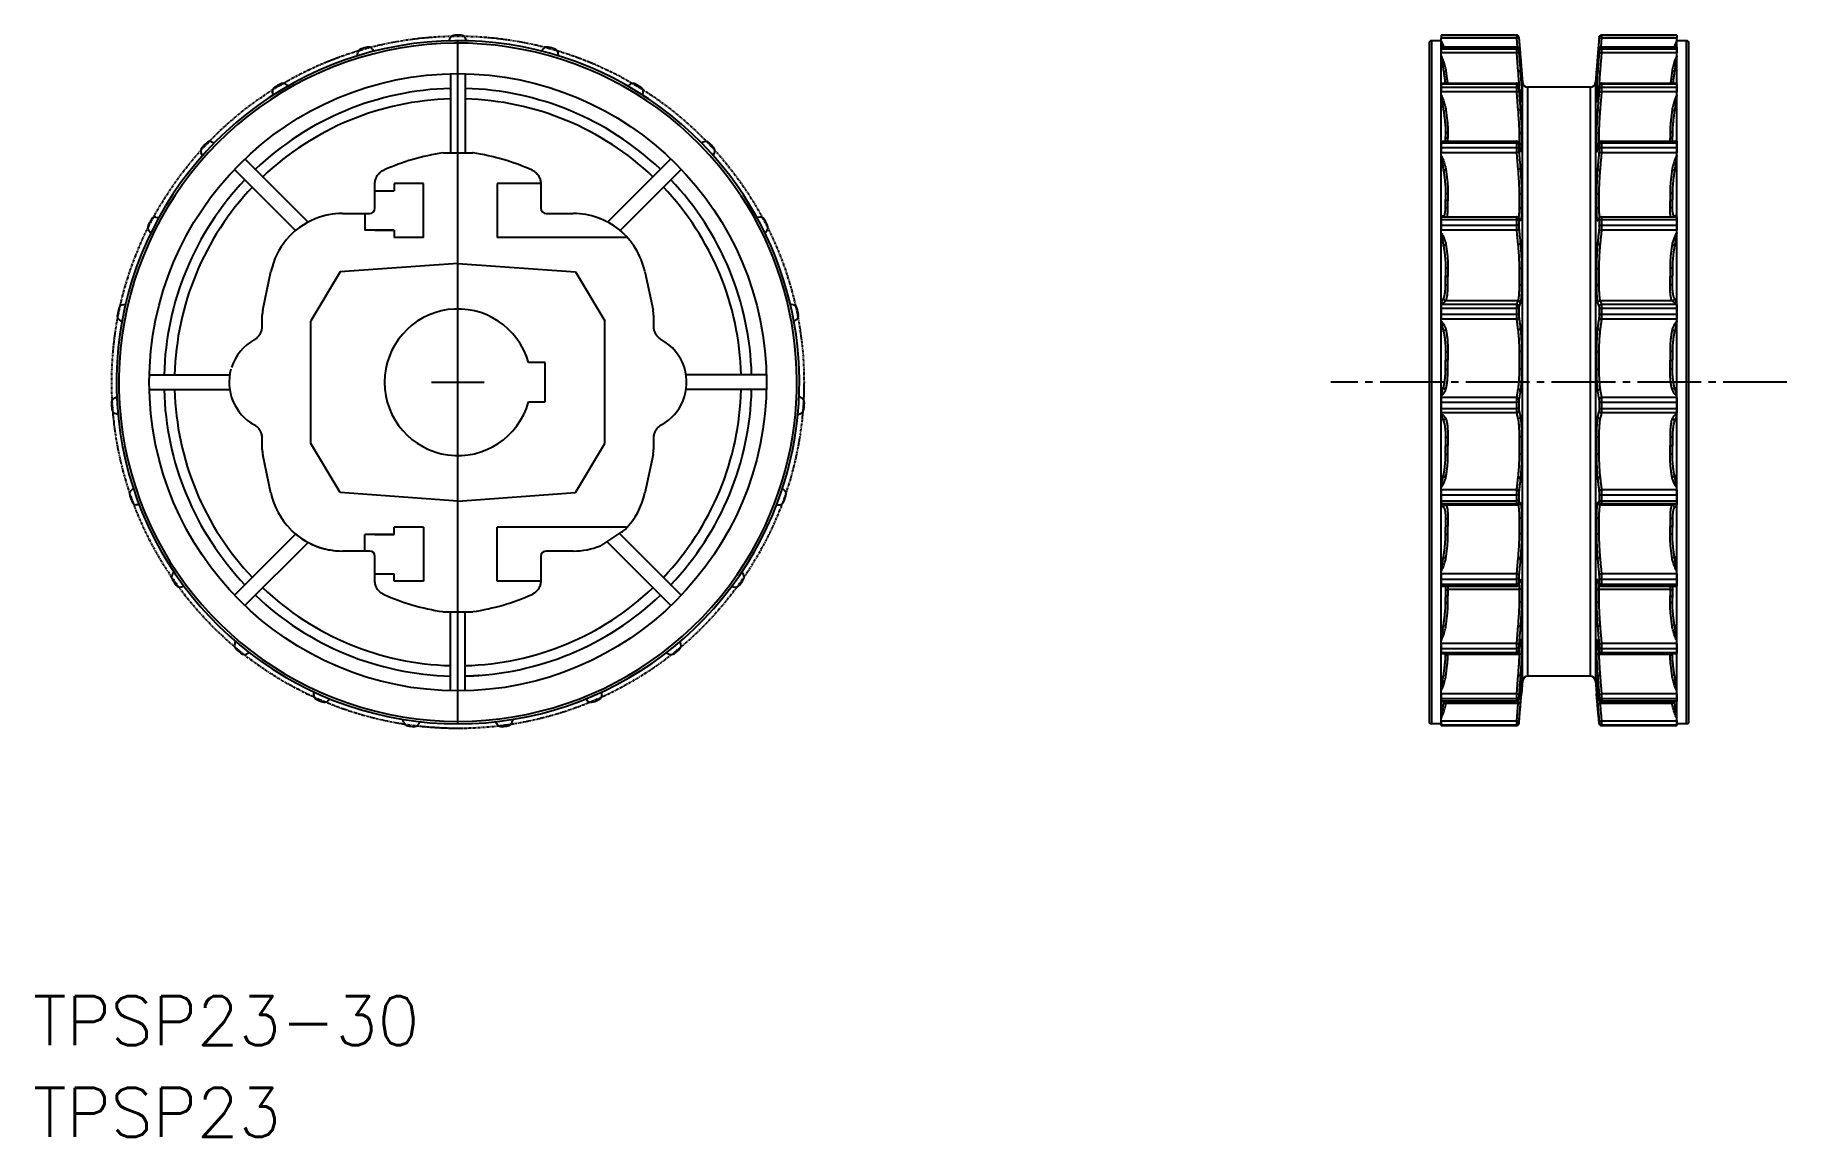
# Model space of a CAD drawing. Extents: x 33 to 391, y 88 to 313.
import ezdxf

# ---------------------------------------------------------------- set-up
doc = ezdxf.new("R2010")
doc.units = 0
doc.header["$MEASUREMENT"] = 0
doc.linetypes.add('CENTER', pattern=[17.5, 13, -1.5, 1.5, -1.5])
doc.linetypes.add('PHANTOM', pattern=[0.8, 0.45, -0.05, 0.1, -0.05, 0.1, -0.05])
doc.layers.get('0').update_dxf_attribs({"linetype": 'CONTINUOUS'})
doc.layers.add('CENTER', color=1, linetype='CENTER')
doc.styles.get("Standard").update_dxf_attribs({"font": 'txt.shx', "bigfont": 'extfont.shx'})

msp = doc.modelspace()

# ---------------------------------------------------------------- texts
at = {"color": 7, "linetype": 'Continuous'}
for s, p in [('TPSP23-30', (32.95, 106.77)), ('TPSP23', (32.95, 88.03))]:
    msp.add_text(s, height=10, dxfattribs=at).set_placement(p)

# ---------------------------------------------------------------- linework, layer by layer
at = {"color": 7, "linetype": 'Continuous'}
for p, q in [((117.83, 311.55), (118.08, 312.12)), ((119.63, 256.93), (119.63, 311.58)), ((121.42, 311.55), (121.18, 312.12)), ((317.72, 311.08), (317.72, 172.78)), ((318.22, 311.58), (318.22, 172.28)), ((320.16, 311.58), (318.22, 311.58)), ((320.19, 172.5), (320.19, 311.57)), ((335.55, 312.13), (320.21, 312.13)), ((320.22, 312.74), (320.22, 312.74)), ((320.22, 312.74), (335.53, 312.74)), ((335.53, 312.74), (320.22, 312.74)), ((335.53, 312.74), (335.53, 312.74)), ((336.03, 312.28), (336.03, 312.28)), ((336.03, 312.28), (336.81, 303.03)), ((352.42, 312.28), (351.64, 303.03)), ((352.42, 312.28), (352.42, 312.28)), ((368.24, 312.13), (352.9, 312.13)), ((352.92, 312.74), (352.92, 312.74)), ((352.92, 312.74), (368.23, 312.74)), ((368.23, 312.74), (352.92, 312.74)), ((368.23, 312.74), (368.23, 312.74)), ((368.26, 172.5), (368.26, 311.57)), ((370.22, 311.58), (368.29, 311.58)), ((370.22, 172.28), (370.22, 311.58)), ((370.72, 172.78), (370.72, 311.08)), ((99.12, 308.49), (99.2, 309.1)), ((102.18, 309.93), (102.57, 309.45)), ((137.07, 309.93), (136.69, 309.45)), ((140.14, 308.49), (140.06, 309.1)), ((335.55, 309.12), (320.21, 309.12)), ((320.22, 310.32), (335.53, 310.32)), ((320.22, 310.29), (320.22, 309.94)), ((320.22, 310.29), (335.53, 310.29)), ((320.22, 309.94), (335.53, 309.94)), ((335.53, 310.29), (335.53, 309.94)), ((336.03, 309.85), (336.03, 309.51)), ((336.03, 309.83), (336.03, 309.85)), ((336.04, 309.82), (336.03, 309.83)), ((336.05, 309.73), (336.04, 309.77)), ((336.37, 306.4), (336.05, 309.73)), ((336.05, 309.68), (336.05, 309.69)), ((352.41, 309.74), (352.08, 306.41)), ((352.4, 309.68), (352.4, 309.69)), ((352.42, 309.84), (352.41, 309.83)), ((352.41, 309.83), (352.41, 309.81)), ((352.41, 309.81), (352.41, 309.78)), ((352.41, 309.78), (352.41, 309.74)), ((352.42, 309.85), (352.42, 309.51)), ((368.24, 309.12), (352.9, 309.12)), ((352.92, 310.32), (368.23, 310.32)), ((352.92, 310.29), (352.92, 309.94)), ((352.92, 310.29), (368.23, 310.29)), ((352.92, 309.94), (368.23, 309.94)), ((368.23, 310.29), (368.23, 309.94)), ((118.13, 304.84), (118.13, 288.72)), ((121.13, 304.84), (121.13, 288.72)), ((336.34, 306.75), (336.34, 306.76)), ((336.42, 305.96), (336.37, 306.4)), ((336.45, 305.65), (336.42, 305.96)), ((336.46, 305.56), (336.45, 305.65)), ((336.47, 305.48), (336.46, 305.56)), ((336.49, 305.31), (336.47, 305.48)), ((336.51, 305.18), (336.49, 305.31)), ((336.52, 305.09), (336.51, 305.18)), ((336.53, 305.03), (336.52, 305.09)), ((336.53, 304.97), (336.53, 305.03)), ((336.54, 304.94), (336.53, 304.97)), ((336.54, 304.91), (336.54, 304.94)), ((336.55, 304.88), (336.54, 304.91)), ((336.55, 304.86), (336.55, 304.88)), ((336.55, 304.85), (336.55, 304.86)), ((336.55, 304.84), (336.55, 304.85)), ((336.56, 304.83), (336.55, 304.84)), ((336.56, 304.82), (336.56, 304.83)), ((351.9, 304.85), (351.89, 304.84)), ((351.89, 304.84), (351.89, 304.83)), ((351.89, 304.83), (351.89, 304.82)), ((351.91, 304.92), (351.9, 304.9)), ((351.9, 304.9), (351.9, 304.87)), ((351.9, 304.87), (351.9, 304.86)), ((351.9, 304.86), (351.9, 304.85)), ((351.92, 305), (351.91, 304.96)), ((351.91, 304.96), (351.91, 304.92)), ((351.93, 305.07), (351.92, 305)), ((351.94, 305.16), (351.93, 305.07)), ((351.95, 305.26), (351.94, 305.16)), ((351.97, 305.43), (351.95, 305.26)), ((352, 305.64), (351.97, 305.43)), ((352.03, 305.96), (352, 305.64)), ((352.08, 306.41), (352.03, 305.96)), ((352.11, 306.75), (352.11, 306.76)), ((81.92, 300.49), (81.83, 301.09)), ((84.48, 302.7), (84.98, 302.35)), ((154.77, 302.7), (154.27, 302.35)), ((157.33, 300.49), (157.42, 301.09)), ((335.55, 301.13), (320.21, 301.13)), ((320.22, 302.92), (335.53, 302.92)), ((320.22, 302.78), (320.22, 302.12)), ((320.22, 302.78), (335.53, 302.78)), ((320.22, 302.12), (335.53, 302.12)), ((335.53, 302.78), (335.53, 302.12)), ((336.04, 302.46), (336.03, 302.48)), ((336.03, 302.39), (336.03, 301.73)), ((336.05, 302.36), (336.05, 302.39)), ((336.34, 300.18), (336.34, 300.21)), ((336.36, 300.06), (336.34, 300.18)), ((336.81, 181.06), (336.81, 303.03)), ((337.8, 302.12), (337.8, 181.97)), ((350.65, 302.12), (337.8, 302.12)), ((350.65, 181.97), (350.65, 302.12)), ((351.64, 303.03), (351.64, 181.06)), ((352.4, 302.4), (352.09, 300.06)), ((352.11, 300.18), (352.11, 300.21)), ((352.4, 302.36), (352.4, 302.39)), ((352.42, 302.48), (352.41, 302.46)), ((352.42, 302.39), (352.42, 301.73)), ((368.24, 301.13), (352.9, 301.13)), ((352.92, 302.92), (368.23, 302.92)), ((352.92, 302.78), (352.92, 302.12)), ((352.92, 302.78), (368.23, 302.78)), ((352.92, 302.12), (368.23, 302.12)), ((368.23, 302.78), (368.23, 302.12)), ((336.37, 299.96), (336.36, 300.06)), ((336.39, 299.86), (336.37, 299.96)), ((336.4, 299.78), (336.39, 299.86)), ((336.41, 299.72), (336.4, 299.78)), ((336.41, 299.68), (336.41, 299.72)), ((336.42, 299.63), (336.41, 299.68)), ((336.43, 299.59), (336.42, 299.63)), ((336.44, 299.55), (336.43, 299.59)), ((336.44, 299.52), (336.44, 299.55)), ((336.45, 299.48), (336.44, 299.52)), ((336.45, 299.45), (336.45, 299.48)), ((352.01, 299.52), (352, 299.48)), ((352.02, 299.59), (352.01, 299.55)), ((352.01, 299.55), (352.01, 299.52)), ((352.03, 299.63), (352.02, 299.59)), ((352.04, 299.72), (352.03, 299.68)), ((352.03, 299.68), (352.03, 299.63)), ((352.05, 299.78), (352.04, 299.72)), ((352.06, 299.86), (352.05, 299.78)), ((352.08, 299.96), (352.06, 299.86)), ((352.09, 300.06), (352.08, 299.96)), ((69.39, 290.97), (69.96, 290.76)), ((169.87, 290.97), (169.29, 290.76)), ((320.19, 290.81), (320.19, 290.81)), ((320.22, 291.07), (335.54, 291.07)), ((320.22, 290.76), (320.22, 289.83)), ((320.22, 290.76), (335.53, 290.76)), ((320.22, 289.83), (335.53, 289.83)), ((335.53, 290.76), (335.53, 289.83)), ((336.03, 290.45), (336.03, 289.52)), ((336.33, 289.37), (336.04, 290.66)), ((336.09, 290.56), (336.06, 290.56)), ((352.39, 290.56), (352.36, 290.56)), ((352.41, 290.66), (352.38, 290.53)), ((352.42, 290.45), (352.42, 289.52)), ((352.91, 291.07), (368.23, 291.07)), ((352.92, 290.76), (352.92, 289.83)), ((352.92, 290.76), (368.23, 290.76)), ((352.92, 289.83), (368.23, 289.83)), ((368.23, 290.76), (368.23, 289.83)), ((368.26, 290.81), (368.25, 290.81)), ((67.52, 288.14), (67.27, 288.7)), ((76.2, 287.48), (89.08, 274.59)), ((116.64, 288.72), (122.62, 288.72)), ((116.64, 288.72), (122.62, 288.72)), ((163.05, 287.48), (150.17, 274.59)), ((171.73, 288.14), (171.98, 288.7)), ((335.55, 288.75), (320.21, 288.75)), ((352.08, 289.21), (352.08, 289.21)), ((368.24, 288.75), (352.9, 288.75)), ((74.08, 285.35), (86.54, 272.89)), ((102.71, 277.43), (102.71, 282.46)), ((102.71, 277.43), (102.71, 282.46)), ((112.63, 282.46), (106.63, 282.46)), ((112.63, 282.46), (106.63, 282.46)), ((106.63, 282.46), (106.63, 280.95)), ((112.63, 271.44), (112.63, 282.46)), ((136.54, 282.46), (127.63, 282.46)), ((127.63, 282.46), (127.63, 271.46)), ((136.54, 282.46), (136.54, 277.43)), ((136.54, 282.46), (136.54, 277.43)), ((165.18, 285.35), (152.71, 272.89)), ((102.71, 280.95), (106.63, 280.95)), ((58.02, 275.59), (58.63, 275.55)), ((96.09, 276.34), (101.63, 276.34)), ((96.09, 276.34), (101.63, 276.34)), ((100.63, 276.34), (100.63, 272.95)), ((137.63, 276.34), (143.17, 276.34)), ((137.63, 276.34), (143.17, 276.34)), ((181.23, 275.59), (180.62, 275.55)), ((320.21, 275.67), (335.55, 275.67)), ((335.93, 275.5), (335.89, 275.53)), ((336.19, 275.25), (335.93, 275.5)), ((352.9, 275.67), (368.24, 275.67)), ((56.98, 272.37), (56.59, 272.84)), ((106.63, 272.95), (100.63, 272.95)), ((102.71, 272.95), (106.63, 272.95)), ((106.63, 272.95), (106.63, 271.44)), ((153.1, 272.58), (153.09, 272.59)), ((182.27, 272.37), (182.66, 272.84)), ((335.55, 272.92), (320.21, 272.92)), ((320.22, 275.14), (320.22, 274)), ((320.22, 275.14), (335.53, 275.14)), ((320.22, 274), (335.53, 274)), ((335.53, 275.14), (335.53, 274)), ((336.03, 274.92), (336.03, 273.79)), ((352.42, 274.92), (352.42, 273.79)), ((368.24, 272.92), (352.9, 272.92)), ((352.92, 275.14), (352.92, 274)), ((352.92, 275.14), (368.23, 275.14)), ((352.92, 274), (368.23, 274)), ((368.23, 275.14), (368.23, 274)), ((112.63, 271.44), (106.63, 271.44)), ((154.01, 271.44), (127.63, 271.44)), ((79.82, 256.63), (81.5, 264.53)), ((79.82, 256.63), (81.5, 264.53)), ((119.63, 266.18), (95.63, 264.43)), ((119.63, 217.68), (119.63, 266.18)), ((119.63, 266.18), (143.63, 264.43)), ((157.75, 264.53), (159.43, 256.63)), ((157.75, 264.53), (159.43, 256.63)), ((95.63, 264.43), (89.63, 254.43)), ((143.63, 264.43), (149.63, 254.43)), ((51.22, 257.72), (51.82, 257.85)), ((188.03, 257.72), (187.43, 257.85)), ((335.55, 257.82), (320.21, 257.82)), ((335.84, 258.56), (321.16, 258.56)), ((367.29, 258.56), (352.61, 258.56)), ((368.24, 257.82), (352.9, 257.82)), ((51.09, 254.34), (50.59, 254.69)), ((79.71, 253.27), (79.71, 255.61)), ((79.71, 253.27), (79.71, 255.61)), ((89.63, 229.43), (89.63, 254.43)), ((149.63, 229.43), (149.63, 254.43)), ((159.54, 255.61), (159.54, 253.27)), ((159.54, 255.61), (159.54, 253.27)), ((188.16, 254.34), (188.66, 254.69)), ((335.55, 254.79), (320.21, 254.79)), ((320.22, 257.05), (320.22, 255.8)), ((320.22, 257.05), (335.53, 257.05)), ((320.22, 255.8), (335.53, 255.8)), ((335.53, 257.05), (335.53, 255.8)), ((336.03, 256.96), (336.03, 255.71)), ((352.42, 256.96), (352.42, 255.71)), ((368.24, 254.79), (352.9, 254.79)), ((352.92, 257.05), (352.92, 255.8)), ((352.92, 257.05), (368.23, 257.05)), ((352.92, 255.8), (368.23, 255.8)), ((368.23, 257.05), (368.23, 255.8)), ((56.71, 243.43), (73.08, 243.43)), ((137.43, 245.93), (134.03, 245.93)), ((137.43, 237.93), (137.43, 245.93)), ((182.54, 243.43), (166.17, 243.43)), ((56.71, 240.43), (73.08, 240.43)), ((182.54, 240.43), (166.17, 240.43)), ((49.49, 238.68), (50.04, 238.96)), ((134.03, 237.93), (137.43, 237.93)), ((189.76, 238.68), (189.21, 238.96)), ((335.55, 238.81), (320.21, 238.81)), ((320.22, 237.86), (320.22, 236.58)), ((320.22, 237.86), (335.53, 237.86)), ((320.22, 236.58), (335.53, 236.58)), ((335.53, 237.86), (335.53, 236.58)), ((336.03, 237.88), (336.03, 236.62)), ((352.42, 237.88), (352.42, 236.62)), ((368.24, 238.81), (352.9, 238.81)), ((352.92, 237.86), (352.92, 236.58)), ((352.92, 237.86), (368.23, 237.86)), ((352.92, 236.58), (368.23, 236.58)), ((368.23, 237.86), (368.23, 236.58)), ((50.28, 235.39), (49.7, 235.59)), ((188.97, 235.39), (189.55, 235.59)), ((335.55, 235.72), (320.21, 235.72)), ((368.24, 235.72), (352.9, 235.72)), ((79.71, 228.24), (79.71, 230.58)), ((79.71, 228.24), (79.71, 230.58)), ((95.63, 219.43), (89.63, 229.43)), ((143.63, 219.43), (149.63, 229.43)), ((159.54, 230.58), (159.54, 228.24)), ((159.54, 230.58), (159.54, 228.24)), ((81.5, 219.32), (79.82, 227.22)), ((81.5, 219.32), (79.82, 227.22)), ((119.63, 172.28), (119.63, 226.93)), ((159.43, 227.22), (157.75, 219.32)), ((159.43, 227.22), (157.75, 219.32)), ((52.97, 219.88), (53.42, 220.3)), ((119.63, 217.68), (95.63, 219.43)), ((119.63, 217.68), (143.63, 219.43)), ((186.28, 219.88), (185.83, 220.3)), ((335.55, 220.03), (320.21, 220.03)), ((320.22, 218.97), (320.22, 217.77)), ((320.22, 218.97), (335.53, 218.97)), ((335.53, 218.97), (335.53, 217.77)), ((336.03, 219.12), (336.03, 217.93)), ((352.42, 219.12), (352.42, 217.93)), ((368.24, 220.03), (352.9, 220.03)), ((352.92, 218.97), (368.23, 218.97)), ((352.92, 218.97), (352.92, 217.77)), ((368.23, 218.97), (368.23, 217.77)), ((54.62, 216.92), (54.01, 216.96)), ((184.63, 216.92), (185.24, 216.96)), ((335.55, 217.12), (320.21, 217.12)), ((320.22, 217.77), (335.53, 217.77)), ((335.84, 216.88), (321.16, 216.88)), ((367.29, 216.88), (352.61, 216.88)), ((368.24, 217.12), (352.9, 217.12)), ((352.92, 217.77), (368.23, 217.77)), ((74.08, 198.5), (86.54, 210.96)), ((85.45, 211.98), (85.45, 211.97)), ((85.45, 211.98), (85.45, 211.97)), ((85.45, 211.97), (86.16, 211.26)), ((85.45, 211.97), (86.16, 211.26)), ((106.63, 210.9), (100.63, 210.9)), ((100.63, 207.51), (100.63, 210.9)), ((102.71, 210.9), (106.63, 210.9)), ((112.63, 212.41), (106.63, 212.41)), ((106.63, 210.9), (106.63, 212.41)), ((112.63, 212.41), (112.63, 201.4)), ((127.63, 201.4), (127.63, 212.4)), ((154.01, 212.4), (127.63, 212.4)), ((153.81, 211.98), (148.74, 208.59)), ((153.81, 211.98), (148.74, 208.59)), ((165.18, 198.5), (152.54, 211.13)), ((153.1, 211.27), (153.09, 211.26)), ((76.2, 196.38), (89.08, 209.26)), ((101.63, 207.51), (96.09, 207.51)), ((101.63, 207.51), (96.09, 207.51)), ((143.17, 207.51), (137.63, 207.51)), ((143.17, 207.51), (137.63, 207.51)), ((163.05, 196.38), (150, 209.43)), ((102.71, 201.4), (102.71, 206.43)), ((102.71, 201.4), (102.71, 206.43)), ((136.54, 206.43), (136.54, 201.4)), ((136.54, 206.43), (136.54, 201.4)), ((61.39, 202.71), (61.71, 203.24)), ((63.78, 200.31), (63.18, 200.18)), ((102.71, 202.9), (106.63, 202.9)), ((106.63, 201.4), (106.63, 202.9)), ((112.63, 201.4), (106.63, 201.4)), ((112.63, 201.4), (106.63, 201.4)), ((136.54, 201.4), (127.63, 201.4)), ((175.48, 200.31), (176.08, 200.18)), ((177.86, 202.71), (177.54, 203.24)), ((320.19, 200.49), (320.19, 200.49)), ((335.55, 202.89), (320.21, 202.89)), ((320.21, 200.34), (335.55, 200.34)), ((320.22, 201.8), (320.22, 200.76)), ((320.22, 201.8), (335.53, 201.8)), ((320.22, 200.76), (335.53, 200.76)), ((335.53, 201.8), (335.53, 200.76)), ((336.02, 200.68), (336.31, 201.46)), ((336.03, 202.06), (336.03, 201.02)), ((352.14, 201.46), (352.43, 200.68)), ((352.42, 202.06), (352.42, 201.02)), ((368.24, 202.89), (352.9, 202.89)), ((352.9, 200.34), (368.24, 200.34)), ((352.92, 201.8), (368.23, 201.8)), ((352.92, 201.8), (352.92, 200.76)), ((352.92, 200.76), (368.23, 200.76)), ((368.23, 201.8), (368.23, 200.76)), ((336.09, 199.67), (321.57, 199.67)), ((366.88, 199.67), (352.36, 199.67)), ((116.54, 195.15), (122.71, 195.15)), ((116.54, 195.15), (122.71, 195.15)), ((118.13, 179.01), (118.13, 195.15)), ((121.13, 179.01), (121.13, 195.15)), ((74.13, 188.46), (74.3, 189.05)), ((77.07, 186.78), (76.53, 186.5)), ((162.18, 186.78), (162.72, 186.5)), ((165.12, 188.46), (164.96, 189.05)), ((335.55, 188.65), (320.21, 188.65)), ((320.22, 187.61), (335.53, 187.61)), ((320.22, 187.61), (320.22, 186.8)), ((320.22, 186.8), (335.53, 186.8)), ((320.22, 186.59), (335.54, 186.59)), ((336.09, 186.42), (321.57, 186.42)), ((335.53, 187.61), (335.53, 186.8)), ((336.03, 187.96), (336.03, 187.16)), ((336.05, 187.06), (336.35, 188.87)), ((336.35, 188.87), (336.36, 188.94)), ((336.36, 188.94), (336.37, 188.99)), ((336.37, 189.03), (336.38, 189.07)), ((336.37, 188.99), (336.37, 189.03)), ((352.06, 189.11), (352.07, 189.07)), ((352.07, 189.07), (352.07, 189.03)), ((352.07, 189.03), (352.08, 188.99)), ((352.08, 188.99), (352.09, 188.95)), ((352.09, 188.95), (352.09, 188.93)), ((352.09, 188.93), (352.1, 188.88)), ((352.1, 188.88), (352.11, 188.82)), ((352.11, 188.82), (352.4, 187.06)), ((366.88, 186.42), (352.36, 186.42)), ((352.42, 187.96), (352.42, 187.16)), ((368.24, 188.65), (352.9, 188.65)), ((352.91, 186.59), (368.23, 186.59)), ((352.92, 187.61), (368.23, 187.61)), ((352.92, 187.61), (352.92, 186.8)), ((352.92, 186.8), (368.23, 186.8)), ((368.23, 187.61), (368.23, 186.8)), ((90.24, 178.16), (90.24, 178.78)), ((149.01, 178.16), (149.01, 178.78)), ((336.05, 177.42), (336.37, 180.3)), ((336.34, 180.04), (336.34, 180.03)), ((336.37, 180.3), (336.39, 180.49)), ((336.39, 180.49), (336.41, 180.64)), ((336.41, 180.64), (336.43, 180.77)), ((336.43, 180.77), (336.44, 180.87)), ((336.44, 180.87), (336.45, 180.96)), ((336.45, 180.96), (336.46, 181.04)), ((336.46, 181.04), (336.47, 181.09)), ((336.47, 181.09), (336.48, 181.14)), ((336.48, 181.14), (336.49, 181.18)), ((336.49, 181.23), (336.5, 181.25)), ((336.49, 181.18), (336.49, 181.23)), ((336.5, 181.25), (336.5, 181.27)), ((336.51, 181.32), (336.51, 181.34)), ((336.51, 181.31), (336.51, 181.32)), ((336.81, 181.06), (336.59, 178.49)), ((350.65, 181.97), (337.8, 181.97)), ((351.64, 181.06), (351.86, 178.49)), ((351.93, 181.35), (351.94, 181.34)), ((351.94, 181.34), (351.94, 181.32)), ((351.94, 181.32), (351.94, 181.3)), ((351.94, 181.3), (351.95, 181.28)), ((351.95, 181.28), (351.95, 181.26)), ((351.95, 181.26), (351.95, 181.24)), ((351.95, 181.24), (351.96, 181.21)), ((351.96, 181.21), (351.97, 181.17)), ((351.97, 181.17), (351.97, 181.12)), ((351.98, 181.05), (352, 180.97)), ((352, 180.97), (352.01, 180.88)), ((352.01, 180.88), (352.02, 180.78)), ((352.02, 180.78), (352.04, 180.65)), ((352.04, 180.65), (352.06, 180.5)), ((352.06, 180.5), (352.08, 180.3)), ((352.08, 180.3), (352.11, 180.04)), ((352.11, 180.04), (352.11, 180.03)), ((352.11, 180.04), (352.27, 178.61)), ((93.53, 177.35), (93.08, 176.93)), ((145.72, 177.35), (146.17, 176.93)), ((335.55, 178.37), (320.21, 178.37)), ((320.22, 177.46), (335.53, 177.46)), ((320.22, 177.46), (320.22, 176.95)), ((320.22, 176.95), (335.53, 176.95)), ((320.22, 176.87), (335.53, 176.87)), ((335.84, 176.44), (321.16, 176.44)), ((335.53, 177.46), (335.53, 176.95)), ((336.03, 177.88), (336.03, 177.37)), ((336.04, 177.4), (336.05, 177.42)), ((336.04, 177.37), (336.04, 177.4)), ((336.04, 172.49), (336.43, 176.81)), ((336.05, 177.47), (336.05, 177.45)), ((336.34, 175.83), (336.34, 175.83)), ((336.43, 176.81), (336.52, 177.84)), ((336.52, 177.84), (336.56, 178.21)), ((336.56, 178.26), (336.57, 178.27)), ((336.56, 178.24), (336.56, 178.26)), ((336.56, 178.23), (336.56, 178.24)), ((336.56, 178.21), (336.56, 178.23)), ((336.57, 178.3), (336.58, 178.4)), ((336.57, 178.27), (336.57, 178.3)), ((336.58, 178.45), (336.58, 178.46)), ((336.58, 178.46), (336.58, 178.46)), ((336.58, 178.46), (336.58, 178.46)), ((336.58, 178.43), (336.58, 178.45)), ((336.58, 178.4), (336.58, 178.43)), ((336.59, 178.49), (336.59, 178.49)), ((351.86, 178.49), (351.86, 178.49)), ((351.86, 178.46), (351.86, 178.46)), ((351.86, 178.46), (351.86, 178.46)), ((351.86, 178.46), (351.86, 178.46)), ((351.86, 178.46), (351.87, 178.45)), ((351.87, 178.45), (351.87, 178.44)), ((351.87, 178.44), (351.87, 178.41)), ((351.87, 178.41), (351.88, 178.32)), ((351.88, 178.32), (351.89, 178.26)), ((351.89, 178.26), (351.89, 178.21)), ((351.89, 178.21), (351.89, 178.18)), ((351.89, 178.18), (351.9, 178.14)), ((351.9, 178.14), (351.9, 178.1)), ((351.9, 178.1), (351.9, 178.07)), ((351.9, 178.07), (351.91, 178.05)), ((351.91, 178.05), (351.91, 178.01)), ((351.91, 178.01), (351.91, 177.98)), ((351.91, 177.98), (351.92, 177.94)), ((351.92, 177.94), (351.92, 177.91)), ((351.92, 177.91), (352.01, 176.92)), ((352.01, 176.92), (352.09, 176.04)), ((352.09, 176.04), (352.1, 175.9)), ((352.1, 175.9), (352.14, 175.53)), ((352.11, 175.83), (352.11, 175.83)), ((352.14, 175.53), (352.2, 174.8)), ((352.27, 178.61), (352.4, 177.42)), ((352.4, 177.47), (352.4, 177.45)), ((352.4, 177.42), (352.41, 177.39)), ((352.41, 177.39), (352.41, 177.37)), ((352.42, 177.88), (352.42, 177.37)), ((367.29, 176.44), (352.61, 176.44)), ((368.24, 178.37), (352.9, 178.37)), ((352.92, 177.46), (368.23, 177.46)), ((352.92, 177.46), (352.92, 176.95)), ((352.92, 176.95), (368.23, 176.95)), ((352.92, 176.87), (368.23, 176.87)), ((368.23, 177.46), (368.23, 176.95)), ((108.53, 172.6), (108.37, 173.19)), ((111.92, 172.7), (111.6, 172.18)), ((127.33, 172.7), (127.65, 172.18)), ((130.72, 172.6), (130.88, 173.19)), ((320.16, 172.28), (318.22, 172.28)), ((320.19, 172.5), (320.2, 172.55)), ((335.55, 172.82), (320.21, 172.82)), ((320.22, 172.1), (335.53, 172.1)), ((320.22, 172.1), (320.22, 171.92)), ((320.22, 171.92), (335.53, 171.92)), ((320.22, 171.91), (335.53, 171.91)), ((335.53, 172.1), (335.53, 171.92)), ((336.02, 172.33), (336.02, 172.33)), ((336.02, 172.32), (336.02, 172.33)), ((336.03, 172.55), (336.03, 172.38)), ((336.03, 172.44), (336.04, 172.49)), ((336.03, 172.42), (336.03, 172.44)), ((336.03, 172.4), (336.03, 172.42)), ((336.03, 172.38), (336.03, 172.4)), ((336.03, 172.37), (336.03, 172.38)), ((336.05, 172.61), (336.05, 172.61)), ((352.2, 174.8), (352.3, 173.69)), ((352.3, 173.69), (352.4, 172.58)), ((352.4, 172.61), (352.4, 172.61)), ((352.4, 172.58), (352.41, 172.49)), ((352.41, 172.49), (352.42, 172.44)), ((352.42, 172.55), (352.42, 172.38)), ((352.42, 172.44), (352.42, 172.41)), ((352.42, 172.41), (352.42, 172.39)), ((352.42, 172.39), (352.42, 172.38)), ((352.42, 172.38), (352.42, 172.37)), ((352.42, 172.37), (352.42, 172.36)), ((352.42, 172.37), (352.42, 172.36)), ((352.43, 172.31), (352.43, 172.3)), ((352.43, 172.3), (352.44, 172.29)), ((352.44, 172.29), (352.44, 172.28)), ((368.24, 172.82), (352.9, 172.82)), ((352.92, 172.1), (368.23, 172.1)), ((352.92, 172.1), (352.92, 171.92)), ((352.92, 171.92), (368.23, 171.92)), ((352.92, 171.91), (368.23, 171.91)), ((368.23, 172.1), (368.23, 171.92)), ((368.26, 172.5), (368.25, 172.55)), ((370.22, 172.28), (368.29, 172.28))]:
    msp.add_line(p, q, dxfattribs=at)
for points in [[(336.03, 309.85), (336.03, 309.86), (336.03, 309.87), (336.03, 309.88), (336.03, 309.88), (336.03, 309.89), (336.02, 309.9), (336.02, 309.91), (336.02, 309.92), (336.02, 309.92), (336.02, 309.93), (336.01, 309.94), (336.01, 309.95), (336.01, 309.97), (336.01, 309.98), (336, 309.99), (336, 310), (335.99, 310.01), (335.99, 310.02), (335.98, 310.04), (335.98, 310.05), (335.97, 310.06), (335.96, 310.07), (335.96, 310.08), (335.95, 310.1), (335.94, 310.11), (335.93, 310.12), (335.92, 310.13), (335.91, 310.15), (335.9, 310.16), (335.89, 310.17), (335.88, 310.18), (335.87, 310.19), (335.86, 310.2), (335.84, 310.21), (335.83, 310.22), (335.82, 310.23), (335.81, 310.24), (335.79, 310.25), (335.78, 310.26), (335.76, 310.27), (335.75, 310.27), (335.73, 310.28), (335.72, 310.29), (335.7, 310.29), (335.69, 310.3), (335.67, 310.3), (335.65, 310.31), (335.64, 310.31), (335.62, 310.32), (335.6, 310.32), (335.59, 310.32), (335.57, 310.32), (335.55, 310.32), (335.53, 310.32), (335.53, 310.32)], [(336.04, 309.77), (336.04, 309.79), (336.04, 309.8), (336.04, 309.82)], [(352.92, 310.32), (352.91, 310.32), (352.89, 310.32), (352.87, 310.32), (352.85, 310.32), (352.83, 310.32), (352.82, 310.31), (352.8, 310.31), (352.78, 310.3), (352.76, 310.3), (352.74, 310.29), (352.73, 310.28), (352.71, 310.28), (352.69, 310.27), (352.68, 310.26), (352.66, 310.25), (352.65, 310.24), (352.63, 310.23), (352.62, 310.22), (352.6, 310.21), (352.59, 310.2), (352.58, 310.19), (352.57, 310.18), (352.55, 310.16), (352.54, 310.15), (352.53, 310.14), (352.52, 310.13), (352.51, 310.11), (352.5, 310.1), (352.5, 310.09), (352.49, 310.08), (352.48, 310.06), (352.47, 310.05), (352.47, 310.04), (352.46, 310.02), (352.46, 310.01), (352.45, 310), (352.45, 309.98), (352.44, 309.97), (352.44, 309.96), (352.44, 309.95), (352.43, 309.94), (352.43, 309.93), (352.43, 309.92), (352.43, 309.91), (352.43, 309.9), (352.42, 309.89), (352.42, 309.89), (352.42, 309.88), (352.42, 309.87), (352.42, 309.86), (352.42, 309.86), (352.42, 309.84)], [(336.56, 304.81), (336.56, 304.81), (336.56, 304.81), (336.56, 304.81), (336.56, 304.81), (336.56, 304.81), (336.56, 304.82), (336.56, 304.82)], [(351.89, 304.82), (351.89, 304.82), (351.89, 304.81), (351.89, 304.81), (351.89, 304.81)], [(336.03, 302.48), (336.03, 302.49), (336.03, 302.5), (336.03, 302.51), (336.03, 302.52), (336.02, 302.53), (336.02, 302.54), (336.02, 302.56), (336.01, 302.57), (336.01, 302.58), (336, 302.6), (336, 302.61), (335.99, 302.63), (335.98, 302.64), (335.97, 302.66), (335.96, 302.67), (335.95, 302.69), (335.94, 302.71), (335.93, 302.72), (335.92, 302.74), (335.91, 302.75), (335.89, 302.77), (335.88, 302.78), (335.86, 302.79), (335.85, 302.81), (335.83, 302.82), (335.82, 302.83), (335.8, 302.84), (335.78, 302.85), (335.76, 302.86), (335.74, 302.87), (335.72, 302.88), (335.7, 302.89), (335.68, 302.9), (335.66, 302.9), (335.64, 302.91), (335.62, 302.91), (335.6, 302.92), (335.57, 302.92), (335.55, 302.92), (335.53, 302.92)], [(336.05, 302.4), (336.04, 302.42), (336.04, 302.43), (336.04, 302.44), (336.04, 302.45), (336.04, 302.46)], [(336.34, 300.18), (336.31, 300.41), (336.05, 302.4)], [(352.41, 302.46), (352.41, 302.45), (352.41, 302.44), (352.41, 302.43), (352.4, 302.42), (352.4, 302.4)], [(352.92, 302.92), (352.9, 302.92), (352.88, 302.92), (352.86, 302.92), (352.84, 302.91), (352.81, 302.91), (352.79, 302.9), (352.77, 302.9), (352.75, 302.89), (352.73, 302.88), (352.71, 302.87), (352.69, 302.86), (352.67, 302.85), (352.65, 302.84), (352.63, 302.83), (352.62, 302.82), (352.6, 302.81), (352.59, 302.79), (352.57, 302.78), (352.56, 302.77), (352.54, 302.75), (352.53, 302.74), (352.52, 302.72), (352.51, 302.71), (352.5, 302.69), (352.49, 302.68), (352.48, 302.66), (352.47, 302.65), (352.46, 302.63), (352.45, 302.62), (352.45, 302.6), (352.44, 302.59), (352.44, 302.57), (352.43, 302.56), (352.43, 302.55), (352.43, 302.53), (352.42, 302.52), (352.42, 302.51), (352.42, 302.5), (352.42, 302.49), (352.42, 302.48)], [(336.48, 299.34), (336.48, 299.34), (336.48, 299.35), (336.48, 299.35), (336.48, 299.35), (336.48, 299.36), (336.48, 299.36), (336.48, 299.37), (336.47, 299.37), (336.47, 299.38), (336.47, 299.39), (336.47, 299.4), (336.47, 299.41), (336.46, 299.42), (336.46, 299.43), (336.46, 299.44), (336.45, 299.45)], [(352, 299.48), (351.99, 299.45), (351.99, 299.44), (351.99, 299.43), (351.99, 299.42), (351.98, 299.41), (351.98, 299.4), (351.98, 299.39), (351.98, 299.38), (351.98, 299.37), (351.97, 299.37), (351.97, 299.36), (351.97, 299.36), (351.97, 299.35), (351.97, 299.35), (351.97, 299.35)], [(336.04, 290.66), (336.04, 290.67), (336.03, 290.68), (336.03, 290.7), (336.02, 290.72), (336.02, 290.73), (336.01, 290.75), (336, 290.77), (335.99, 290.79), (335.98, 290.81), (335.97, 290.83), (335.96, 290.85), (335.95, 290.86), (335.93, 290.88), (335.92, 290.9), (335.9, 290.92), (335.88, 290.94), (335.87, 290.95), (335.85, 290.97), (335.83, 290.99), (335.8, 291), (335.78, 291.01), (335.76, 291.02), (335.73, 291.04), (335.71, 291.05), (335.68, 291.05), (335.65, 291.06), (335.63, 291.07), (335.6, 291.07), (335.57, 291.07), (335.54, 291.07)], [(352.38, 290.53), (352.12, 289.36), (352.11, 289.35), (352.11, 289.33), (352.11, 289.32), (352.1, 289.3), (352.1, 289.29), (352.1, 289.28), (352.09, 289.26), (352.09, 289.25)], [(352.91, 291.07), (352.88, 291.07), (352.86, 291.07), (352.83, 291.07), (352.8, 291.06), (352.77, 291.06), (352.75, 291.05), (352.72, 291.04), (352.7, 291.03), (352.67, 291.01), (352.65, 291), (352.63, 290.99), (352.61, 290.97), (352.59, 290.96), (352.57, 290.94), (352.55, 290.92), (352.53, 290.9), (352.52, 290.89), (352.5, 290.87), (352.49, 290.85), (352.48, 290.83), (352.47, 290.81), (352.46, 290.79), (352.45, 290.77), (352.44, 290.75), (352.43, 290.73), (352.43, 290.72), (352.42, 290.7), (352.42, 290.68), (352.41, 290.67), (352.41, 290.66)], [(336.38, 289.21), (336.38, 289.21), (336.37, 289.21), (336.37, 289.21), (336.37, 289.21), (336.37, 289.22), (336.37, 289.23), (336.37, 289.23), (336.36, 289.24), (336.36, 289.25), (336.36, 289.26), (336.36, 289.27), (336.35, 289.28), (336.35, 289.29), (336.35, 289.3), (336.34, 289.32), (336.34, 289.33), (336.34, 289.35), (336.33, 289.37)], [(352.09, 289.25), (352.09, 289.24), (352.08, 289.24), (352.08, 289.23), (352.08, 289.22), (352.08, 289.22), (352.08, 289.21)], [(335.89, 275.53), (335.87, 275.55), (335.85, 275.57), (335.82, 275.59), (335.8, 275.6), (335.77, 275.62), (335.74, 275.63), (335.71, 275.64), (335.68, 275.65), (335.64, 275.66), (335.61, 275.66), (335.58, 275.67), (335.55, 275.67)], [(352.55, 275.53), (352.52, 275.5), (352.26, 275.25)], [(352.9, 275.67), (352.88, 275.67), (352.84, 275.66), (352.81, 275.66), (352.78, 275.65), (352.74, 275.64), (352.71, 275.63), (352.68, 275.62), (352.66, 275.6), (352.63, 275.59), (352.6, 275.57), (352.58, 275.55), (352.56, 275.53), (352.55, 275.53)], [(335.55, 200.34), (335.57, 200.34), (335.6, 200.34), (335.63, 200.35), (335.65, 200.35), (335.68, 200.36), (335.7, 200.37), (335.73, 200.37), (335.75, 200.38), (335.78, 200.4), (335.8, 200.41), (335.82, 200.42), (335.84, 200.43), (335.86, 200.45), (335.88, 200.47), (335.89, 200.48), (335.91, 200.5), (335.93, 200.51), (335.94, 200.53), (335.95, 200.55), (335.97, 200.57), (335.98, 200.59), (335.99, 200.6), (336, 200.62), (336.01, 200.64), (336.01, 200.66), (336.02, 200.67), (336.02, 200.68)], [(336.31, 201.46), (336.31, 201.46), (336.31, 201.47), (336.31, 201.47), (336.31, 201.47), (336.31, 201.47)], [(352.14, 201.47), (352.14, 201.47), (352.14, 201.47), (352.13, 201.47), (352.13, 201.47), (352.14, 201.47), (352.14, 201.47), (352.14, 201.46), (352.14, 201.46)], [(352.43, 200.68), (352.43, 200.67), (352.44, 200.65), (352.44, 200.64), (352.45, 200.62), (352.46, 200.6), (352.47, 200.58), (352.48, 200.57), (352.5, 200.55), (352.51, 200.53), (352.52, 200.51), (352.54, 200.5), (352.56, 200.48), (352.57, 200.46), (352.59, 200.45), (352.61, 200.43), (352.63, 200.42), (352.65, 200.41), (352.68, 200.39), (352.7, 200.38), (352.72, 200.37), (352.75, 200.36), (352.77, 200.36), (352.8, 200.35), (352.83, 200.35), (352.85, 200.34), (352.88, 200.34), (352.9, 200.34)], [(335.54, 186.59), (335.55, 186.59), (335.58, 186.59), (335.6, 186.59), (335.63, 186.59), (335.66, 186.6), (335.68, 186.61), (335.71, 186.61), (335.73, 186.62), (335.75, 186.63), (335.78, 186.65), (335.8, 186.66), (335.82, 186.67), (335.84, 186.69), (335.86, 186.7), (335.88, 186.72), (335.89, 186.73), (335.91, 186.75), (335.92, 186.77), (335.94, 186.79), (335.95, 186.8), (335.96, 186.82), (335.97, 186.84), (335.98, 186.86), (335.99, 186.88), (336, 186.89), (336.01, 186.91), (336.01, 186.93), (336.02, 186.94), (336.02, 186.96), (336.03, 186.97), (336.03, 186.98), (336.03, 187), (336.04, 187.01), (336.04, 187.02)], [(336.04, 187.02), (336.04, 187.03), (336.04, 187.05), (336.05, 187.06)], [(336.38, 189.07), (336.39, 189.1), (336.39, 189.12), (336.4, 189.13), (336.4, 189.15), (336.4, 189.16), (336.41, 189.18), (336.41, 189.19), (336.41, 189.2), (336.41, 189.21), (336.42, 189.22), (336.42, 189.23), (336.42, 189.24), (336.42, 189.25), (336.43, 189.25), (336.43, 189.26), (336.43, 189.26), (336.43, 189.27), (336.43, 189.27)], [(352.02, 189.27), (352.02, 189.27), (352.02, 189.27), (352.02, 189.27), (352.02, 189.27), (352.02, 189.26), (352.02, 189.26), (352.02, 189.25), (352.03, 189.25), (352.03, 189.24), (352.03, 189.23), (352.03, 189.22), (352.03, 189.21), (352.04, 189.2), (352.04, 189.19), (352.04, 189.18), (352.05, 189.17), (352.05, 189.15), (352.05, 189.14), (352.06, 189.12), (352.06, 189.11)], [(352.4, 187.06), (352.41, 187.04), (352.41, 187.03), (352.41, 187.02)], [(352.41, 187.02), (352.41, 187), (352.42, 186.99), (352.42, 186.97), (352.43, 186.96), (352.43, 186.95), (352.43, 186.93), (352.44, 186.92), (352.45, 186.9), (352.45, 186.88), (352.46, 186.87), (352.47, 186.85), (352.48, 186.83), (352.49, 186.82), (352.5, 186.8), (352.52, 186.78), (352.53, 186.76), (352.54, 186.75), (352.56, 186.73), (352.58, 186.71), (352.6, 186.7), (352.61, 186.68), (352.63, 186.67), (352.66, 186.66), (352.68, 186.64), (352.7, 186.63), (352.72, 186.62), (352.75, 186.61), (352.77, 186.6), (352.8, 186.6), (352.82, 186.59), (352.85, 186.59), (352.88, 186.59), (352.9, 186.59), (352.91, 186.59)], [(336.5, 181.27), (336.5, 181.3), (336.51, 181.31)], [(336.51, 181.34), (336.52, 181.35), (336.52, 181.36), (336.52, 181.37), (336.52, 181.37), (336.52, 181.38), (336.52, 181.38), (336.52, 181.39), (336.52, 181.39), (336.52, 181.39)], [(351.92, 181.39), (351.92, 181.39), (351.92, 181.39), (351.92, 181.39), (351.92, 181.39), (351.93, 181.39), (351.93, 181.38), (351.93, 181.38), (351.93, 181.38), (351.93, 181.37), (351.93, 181.37), (351.93, 181.36), (351.93, 181.35)], [(351.97, 181.12), (351.98, 181.07), (351.98, 181.05)], [(335.53, 176.87), (335.54, 176.87), (335.56, 176.87)], [(335.56, 176.87), (335.58, 176.87), (335.61, 176.88), (335.63, 176.88), (335.65, 176.88), (335.67, 176.89), (335.69, 176.9), (335.71, 176.9), (335.73, 176.91), (335.75, 176.92), (335.77, 176.93), (335.78, 176.94), (335.8, 176.95), (335.82, 176.96), (335.83, 176.97), (335.85, 176.98), (335.86, 177), (335.88, 177.01), (335.89, 177.02), (335.91, 177.04), (335.92, 177.05), (335.93, 177.07), (335.94, 177.08), (335.95, 177.1), (335.96, 177.11), (335.97, 177.13), (335.98, 177.14), (335.98, 177.15), (335.99, 177.17), (336, 177.18), (336, 177.2), (336.01, 177.21), (336.01, 177.22), (336.01, 177.24), (336.02, 177.25), (336.02, 177.26), (336.02, 177.27), (336.03, 177.28), (336.03, 177.29), (336.03, 177.3), (336.03, 177.31), (336.03, 177.32), (336.03, 177.33), (336.04, 177.34), (336.04, 177.35), (336.04, 177.36), (336.04, 177.37)], [(352.41, 177.37), (352.41, 177.36), (352.41, 177.35), (352.41, 177.34), (352.42, 177.33), (352.42, 177.32), (352.42, 177.31), (352.42, 177.3), (352.42, 177.29)], [(352.42, 177.29), (352.43, 177.28), (352.43, 177.26), (352.43, 177.25), (352.43, 177.24), (352.44, 177.23), (352.44, 177.21), (352.45, 177.2), (352.45, 177.18), (352.46, 177.17), (352.47, 177.15), (352.47, 177.14), (352.48, 177.12), (352.49, 177.11), (352.5, 177.09), (352.51, 177.08), (352.52, 177.06), (352.54, 177.05), (352.55, 177.03), (352.56, 177.02), (352.58, 177), (352.59, 176.99), (352.61, 176.98), (352.63, 176.96), (352.65, 176.95), (352.66, 176.94), (352.68, 176.93), (352.7, 176.92), (352.72, 176.91), (352.74, 176.9), (352.77, 176.89), (352.79, 176.89), (352.81, 176.88), (352.83, 176.88), (352.86, 176.87), (352.88, 176.87), (352.9, 176.87), (352.92, 176.87)], [(335.53, 171.91), (335.54, 171.91), (335.56, 171.91), (335.57, 171.92), (335.59, 171.92), (335.6, 171.92), (335.62, 171.92)], [(335.54, 171.91), (335.55, 171.91), (335.57, 171.92), (335.58, 171.92), (335.6, 171.92), (335.61, 171.92), (335.63, 171.92), (335.64, 171.93), (335.66, 171.93), (335.67, 171.93), (335.69, 171.94), (335.7, 171.94), (335.71, 171.95), (335.73, 171.95), (335.74, 171.96), (335.75, 171.97), (335.77, 171.97), (335.78, 171.98), (335.79, 171.99), (335.8, 172), (335.81, 172), (335.83, 172.01), (335.84, 172.02), (335.85, 172.03), (335.86, 172.04), (335.87, 172.05), (335.88, 172.06), (335.89, 172.07), (335.9, 172.08), (335.91, 172.09), (335.91, 172.1), (335.92, 172.11), (335.93, 172.12), (335.94, 172.13), (335.95, 172.14), (335.95, 172.15), (335.96, 172.16), (335.96, 172.17), (335.97, 172.18), (335.98, 172.19), (335.98, 172.2), (335.99, 172.21), (335.99, 172.23), (336, 172.24), (336, 172.25), (336, 172.26), (336.01, 172.27), (336.01, 172.28), (336.01, 172.29), (336.01, 172.3), (336.02, 172.3), (336.02, 172.31), (336.02, 172.32)], [(335.62, 171.92), (335.63, 171.92), (335.65, 171.93), (335.66, 171.93), (335.68, 171.94), (335.69, 171.94), (335.7, 171.95), (335.72, 171.95), (335.73, 171.96), (335.74, 171.96), (335.76, 171.97), (335.77, 171.98), (335.78, 171.98), (335.8, 171.99), (335.81, 172), (335.82, 172.01), (335.83, 172.02), (335.84, 172.02), (335.85, 172.03), (335.86, 172.04), (335.87, 172.05), (335.88, 172.06), (335.89, 172.07), (335.9, 172.08), (335.91, 172.09), (335.92, 172.1), (335.93, 172.11), (335.93, 172.12), (335.94, 172.13), (335.95, 172.14), (335.95, 172.15), (335.96, 172.16), (335.97, 172.17), (335.97, 172.18), (335.98, 172.2), (335.98, 172.21), (335.99, 172.22), (335.99, 172.23), (336, 172.24), (336, 172.25), (336, 172.26), (336.01, 172.27), (336.01, 172.28)], [(336.01, 172.28), (336.01, 172.29), (336.01, 172.3), (336.02, 172.31), (336.02, 172.32)], [(336.02, 172.34), (336.02, 172.34), (336.02, 172.35), (336.02, 172.35), (336.02, 172.36), (336.03, 172.36), (336.03, 172.36), (336.03, 172.37)], [(352.42, 172.36), (352.42, 172.35), (352.43, 172.35), (352.43, 172.34), (352.43, 172.34), (352.43, 172.33), (352.43, 172.33), (352.43, 172.32), (352.43, 172.31)], [(352.44, 172.29), (352.44, 172.28), (352.44, 172.28), (352.44, 172.27), (352.45, 172.25), (352.45, 172.24), (352.46, 172.23), (352.46, 172.22), (352.46, 172.21), (352.47, 172.2), (352.48, 172.19), (352.48, 172.18), (352.49, 172.17), (352.49, 172.15), (352.5, 172.14), (352.51, 172.13), (352.52, 172.12), (352.52, 172.11), (352.53, 172.1), (352.54, 172.09), (352.55, 172.08), (352.56, 172.07), (352.57, 172.06), (352.58, 172.05), (352.59, 172.04), (352.6, 172.03), (352.61, 172.02), (352.62, 172.01), (352.63, 172), (352.65, 172), (352.66, 171.99), (352.67, 171.98), (352.68, 171.97), (352.7, 171.97), (352.71, 171.96), (352.73, 171.95), (352.74, 171.95), (352.75, 171.94), (352.77, 171.94), (352.78, 171.93), (352.8, 171.93), (352.81, 171.93), (352.83, 171.92), (352.84, 171.92), (352.86, 171.92), (352.88, 171.92), (352.89, 171.91), (352.91, 171.91), (352.91, 171.91)], [(352.44, 172.28), (352.44, 172.27), (352.44, 172.26), (352.45, 172.25), (352.45, 172.24), (352.46, 172.23), (352.46, 172.22), (352.47, 172.21), (352.47, 172.2), (352.48, 172.19), (352.48, 172.17), (352.49, 172.16), (352.5, 172.15), (352.5, 172.14), (352.51, 172.13), (352.52, 172.12), (352.53, 172.11), (352.53, 172.1), (352.54, 172.09), (352.55, 172.08), (352.56, 172.07), (352.57, 172.06), (352.58, 172.05), (352.59, 172.04), (352.6, 172.03), (352.61, 172.02), (352.63, 172.01), (352.64, 172), (352.65, 171.99), (352.66, 171.99), (352.68, 171.98), (352.69, 171.97), (352.7, 171.96), (352.72, 171.96), (352.73, 171.95), (352.74, 171.95), (352.76, 171.94), (352.77, 171.94), (352.79, 171.93), (352.8, 171.93), (352.82, 171.92), (352.83, 171.92)], [(352.83, 171.92), (352.85, 171.92), (352.87, 171.92), (352.88, 171.92), (352.9, 171.91), (352.91, 171.91), (352.92, 171.91)]]:
    msp.add_lwpolyline(points, dxfattribs=at)
at = {"color": 3, "linetype": 'PHANTOM'}
msp.add_circle((119.63, 241.93), 70.6, dxfattribs=at)
at = {"color": 7, "linetype": 'Continuous'}
msp.add_circle((119.63, 241.93), 62.94, dxfattribs=at)
for centre, radius, start, end in [((119.63, 241.93), 69.65, 37.2448, 334.9442), ((119.63, 241.93), 69.15, 37.2783, 334.9754), ((119, 311.72), 1, 90.5174, 156.8261), ((119.63, 241.93), 70.8, 89.4826, 90.5174), ((120.26, 311.72), 1, 23.1739, 89.4826), ((318.22, 311.08), 0.5, 90, 180), ((335.53, 312.24), 0.499, 4.8361, 90), ((352.92, 312.24), 0.499, 90, 175.1639), ((370.22, 311.08), 0.5, 0, 90), ((100.19, 308.96), 1, 106.1695, 172.4783), ((119.63, 241.93), 70.8, 105.1348, 106.1695), ((101.4, 309.3), 1, 38.8261, 105.1348), ((137.85, 309.3), 1, 74.8652, 141.1739), ((119.63, 241.93), 70.8, 73.8305, 74.8652), ((139.06, 308.96), 1, 7.5217, 73.8305), ((119.63, 241.93), 59.94, 91.4341, 133.5659), ((82.82, 301.23), 1, 121.8217, 188.1304), ((119.63, 241.93), 70.8, 120.787, 121.8217), ((83.9, 301.89), 1, 54.4783, 120.787), ((119.63, 241.93), 59.94, 46.4341, 88.5659), ((155.35, 301.89), 1, 59.213, 125.5217), ((119.63, 241.93), 70.8, 58.1783, 59.213), ((156.43, 301.23), 1, 351.8696, 58.1783), ((337.8, 303.12), 0.999, 184.8361, 270), ((350.65, 303.12), 0.999, 270, 355.1639), ((119.63, 241.93), 57.8, 91.487, 133.513), ((119.63, 241.93), 57.8, 46.487, 88.513), ((68.19, 289.11), 1, 137.4739, 203.7826), ((119.63, 241.93), 70.8, 136.4392, 137.4739), ((69.05, 290.03), 1, 70.1304, 136.4392), ((170.21, 290.03), 1, 43.5608, 109.8696), ((119.63, 241.93), 70.8, 42.5261, 43.5608), ((171.07, 289.11), 1, 336.2174, 42.5261), ((123.63, 241.93), 47.31, 98.6129, 113.8448), ((123.63, 241.93), 47.31, 98.6129, 113.8448), ((115.63, 241.93), 47.31, 66.1552, 81.3871), ((115.63, 241.93), 47.31, 66.1552, 81.3871), ((119.63, 241.93), 59.94, 136.4341, 178.5659), ((119.63, 241.93), 59.94, 1.4341, 43.5659), ((119.63, 241.93), 69.15, 334.9754, 37.2783), ((119.63, 241.93), 69.65, 334.9442, 37.2448), ((119.63, 241.93), 57.8, 136.487, 178.513), ((119.63, 241.93), 57.8, 1.487, 43.513), ((57.94, 274.6), 1, 85.7826, 152.0913), ((96.09, 261.43), 14.91, 111.9466, 168), ((96.09, 261.43), 14.91, 111.9466, 168), ((96.09, 261.43), 14.91, 90, 111.9466), ((96.09, 261.43), 14.91, 90, 111.9466), ((101.63, 277.43), 1.09, 270, 0), ((101.63, 277.43), 1.09, 270, 0), ((137.63, 277.43), 1.09, 180, 270), ((137.63, 277.43), 1.09, 180, 270), ((143.17, 261.43), 14.91, 50.9186, 90), ((143.17, 261.43), 14.91, 50.9186, 90), ((143.17, 261.43), 14.91, 68.0534, 68.0893), ((143.17, 261.43), 14.91, 68.0534, 68.0893), ((181.31, 274.6), 1, 27.9087, 94.2174), ((57.36, 273.48), 1, 153.1261, 219.4348), ((119.63, 241.93), 70.8, 152.0913, 153.1261), ((143.17, 261.43), 14.91, 12, 50.9186), ((143.17, 261.43), 14.91, 12, 50.9186), ((143.17, 261.43), 14.91, 44.4842, 44.5173), ((119.63, 241.93), 70.8, 26.8739, 27.9087), ((181.89, 273.48), 1, 320.5652, 26.8739), ((51.42, 256.74), 1, 101.4348, 167.7435), ((187.83, 256.74), 1, 12.2565, 78.5652), ((51.16, 255.51), 1, 168.7782, 235.087), ((119.63, 241.93), 70.8, 167.7435, 168.7782), ((84.63, 255.61), 4.91, 168, 180), ((84.63, 255.61), 4.91, 168, 180), ((119.63, 241.93), 14.95, 15.519, 344.481), ((154.63, 255.61), 4.91, 0, 12), ((154.63, 255.61), 4.91, 0, 12), ((188.09, 255.51), 1, 304.913, 11.2218), ((119.63, 241.93), 70.8, 11.2218, 12.2565), ((82.88, 241.93), 9.91, 118.5062, 162.4891), ((82.88, 241.93), 9.91, 118.5062, 162.4891), ((156.38, 241.93), 9.91, 17.5631, 61.4938), ((156.38, 241.93), 9.91, 17.5631, 61.4938), ((82.88, 241.93), 9.91, 164.3782, 241.4938), ((82.88, 241.93), 9.91, 164.3782, 241.4938), ((156.38, 241.93), 9.91, 298.5062, 17.5109), ((156.38, 241.93), 9.91, 298.5062, 17.5109), ((156.38, 241.93), 9.91, 17.5109, 17.5631), ((119.63, 241.93), 59.94, 181.4341, 223.5659), ((119.63, 241.93), 57.8, 181.487, 223.513), ((119.63, 241.93), 57.8, 316.487, 358.513), ((119.63, 241.93), 59.94, 316.4341, 358.5659), ((49.95, 237.79), 1, 117.087, 183.3957), ((119.63, 241.93), 70.8, 183.3957, 184.4304), ((50.03, 236.53), 1, 184.4304, 250.7391), ((156.38, 241.93), 9.91, 342.4369, 342.4891), ((156.38, 241.93), 9.91, 342.4369, 342.4891), ((189.22, 236.53), 1, 289.2609, 355.5696), ((189.3, 237.79), 1, 356.6043, 62.913), ((119.63, 241.93), 70.8, 355.5696, 356.6043), ((84.63, 228.24), 4.91, 180, 192), ((84.63, 228.24), 4.91, 180, 192), ((154.63, 228.24), 4.91, 348, 0), ((154.63, 228.24), 4.91, 348, 0), ((53.65, 219.15), 1, 132.7391, 199.0478), ((119.63, 241.93), 70.8, 199.0478, 200.0826), ((96.09, 222.43), 14.91, 192, 224.5173), ((96.09, 222.43), 14.91, 192, 224.5173), ((143.17, 222.43), 14.91, 315.5158, 348), ((143.17, 222.43), 14.91, 315.5158, 348), ((119.63, 241.93), 70.8, 339.9174, 340.9522), ((185.6, 219.15), 1, 340.9522, 47.2609), ((54.07, 217.96), 1, 200.0826, 266.3913), ((185.18, 217.96), 1, 273.6087, 339.9174), ((96.09, 222.45), 14.94, 226.4951, 269.9828), ((143.17, 222.43), 14.91, 315.4827, 315.5158), ((96.09, 222.43), 14.91, 231.3838, 270), ((101.63, 206.43), 1.09, 0, 90), ((101.63, 206.43), 1.09, 0, 90), ((137.63, 206.43), 1.09, 90, 180), ((137.63, 206.43), 1.09, 90, 180), ((143.17, 222.43), 14.91, 270, 291.9107), ((143.17, 222.43), 14.91, 270, 291.9107), ((62.24, 202.19), 1, 148.3913, 214.7), ((119.63, 241.93), 70.8, 214.7, 215.7348), ((62.97, 201.16), 1, 215.7348, 282.0435), ((176.28, 201.16), 1, 257.9565, 324.2652), ((119.63, 241.93), 70.8, 324.2652, 325.3), ((177.01, 202.19), 1, 325.3, 31.6087), ((119.63, 241.93), 59.94, 226.4341, 268.5659), ((119.63, 241.93), 57.8, 226.487, 268.513), ((123.63, 241.93), 47.31, 246.1552, 261.3871), ((123.63, 241.93), 47.31, 246.1552, 261.3871), ((119.63, 241.93), 57.8, 271.487, 313.513), ((119.63, 241.93), 59.94, 271.4341, 313.5659), ((115.63, 241.93), 47.31, 278.6129, 293.8448), ((115.63, 241.93), 47.31, 278.6129, 293.8448), ((75.09, 188.18), 1, 164.0435, 230.3522), ((119.63, 241.93), 70.8, 230.3522, 231.3869), ((76.07, 187.39), 1, 231.3869, 297.6957), ((163.18, 187.39), 1, 242.3043, 308.6131), ((119.63, 241.93), 70.8, 308.6131, 309.6478), ((164.16, 188.18), 1, 309.6478, 15.9565), ((337.8, 180.97), 0.999, 90, 175.1639), ((350.65, 180.97), 0.999, 4.8361, 90), ((91.24, 178.16), 1, 179.6957, 246.0044), ((119.63, 241.93), 70.8, 246.0044, 247.0391), ((92.4, 177.66), 1, 247.0391, 313.3478), ((146.85, 177.66), 1, 226.6522, 292.9609), ((119.63, 241.93), 70.8, 292.9609, 293.9956), ((148.01, 178.16), 1, 293.9956, 0.3043), ((336.09, 178.54), 0.499, 347.6298, 355.1639), ((352.36, 178.54), 0.499, 184.8361, 192.37), ((109.5, 172.86), 1, 195.3478, 261.6565), ((119.63, 241.93), 70.8, 261.6565, 262.6913), ((110.75, 172.69), 1, 262.6913, 329), ((128.51, 172.69), 1, 211, 277.3087), ((119.63, 241.93), 70.8, 277.3087, 278.3435), ((129.75, 172.86), 1, 278.3435, 344.6522), ((318.22, 172.78), 0.5, 180, 270), ((370.22, 172.78), 0.5, 270, 0)]:
    msp.add_arc(centre, radius, start, end, dxfattribs=at)
for points, knots in [([(320.19, 311.57), (320.2, 311.66), (320.2, 311.85), (320.21, 312.04), (320.21, 312.13)], [0, 0, 0, 0, 0.2804744, 0.5630738, 0.5630738, 0.5630738, 0.5630738]), ([(320.19, 311.57), (320.21, 311.5), (320.23, 311.34), (320.28, 311.09), (320.32, 310.81), (320.37, 310.55), (320.4, 310.39), (320.41, 310.32)], [0, 0, 0, 0, 0.222708, 0.474685, 0.757214, 1.074582, 1.264065, 1.264065, 1.264065, 1.264065]), ([(320.19, 311.57), (320.36, 311.25), (320.54, 310.84), (320.7, 310.41), (320.73, 310.32)], [0, 0, 0, 0, 1.074686, 1.35849, 1.35849, 1.35849, 1.35849]), ([(320.22, 312.74), (320.22, 312.73), (320.22, 312.71), (320.22, 312.67), (320.22, 312.61), (320.22, 312.52), (320.22, 312.4), (320.21, 312.27), (320.21, 312.18), (320.21, 312.13)], [0, 0, 0, 0, 0.0151002, 0.0570229, 0.124628, 0.2160754, 0.3288755, 0.4599579, 0.6057508, 0.6057508, 0.6057508, 0.6057508]), ([(336.03, 312.28), (336.02, 312.32), (336.01, 312.39), (335.97, 312.48), (335.91, 312.57), (335.83, 312.64), (335.74, 312.7), (335.63, 312.73), (335.56, 312.74), (335.53, 312.74)], [0, 0, 0, 0, 0.1058125, 0.2116257, 0.3174398, 0.423255, 0.5290712, 0.6348882, 0.7407056, 0.7407056, 0.7407056, 0.7407056]), ([(335.53, 312.74), (335.53, 312.73), (335.53, 312.71), (335.53, 312.67), (335.53, 312.61), (335.54, 312.52), (335.54, 312.4), (335.55, 312.27), (335.55, 312.18), (335.55, 312.13)], [0, 0, 0, 0, 0.0150996, 0.0570263, 0.1246457, 0.2161268, 0.3289879, 0.4601614, 0.6060746, 0.6060746, 0.6060746, 0.6060746]), ([(336.05, 311.98), (336.05, 311.99), (336.04, 312.03), (335.99, 312.06), (335.93, 312.09), (335.85, 312.12), (335.76, 312.13), (335.66, 312.14), (335.59, 312.14), (335.55, 312.13)], [0, 0, 0, 0, 0.044337, 0.0982616, 0.1661375, 0.2482431, 0.3426137, 0.4460064, 0.5544307, 0.5544307, 0.5544307, 0.5544307]), ([(335.55, 312.13), (335.59, 311.75), (335.64, 311.13), (335.69, 310.52), (335.71, 310.29)], [0, 0, 0, 0, 1.159687, 1.848451, 1.848451, 1.848451, 1.848451]), ([(336.03, 312.28), (336.03, 312.28), (336.03, 312.27), (336.03, 312.24), (336.03, 312.19), (336.04, 312.13), (336.04, 312.06), (336.05, 312.01), (336.05, 311.98)], [0, 0, 0, 0, 0.0100685, 0.038389, 0.0838791, 0.1449049, 0.2193002, 0.3038221, 0.3038221, 0.3038221, 0.3038221]), ([(336.05, 311.98), (336.08, 311.58), (336.15, 310.8), (336.25, 309.65), (336.31, 308.9), (336.34, 308.53)], [0, 0, 0, 0, 1.19133, 2.344711, 3.463829, 3.463829, 3.463829, 3.463829]), ([(352.4, 311.98), (352.37, 311.58), (352.3, 310.8), (352.2, 309.65), (352.14, 308.9), (352.11, 308.53)], [0, 0, 0, 0, 1.19133, 2.344711, 3.463829, 3.463829, 3.463829, 3.463829]), ([(352.42, 312.28), (352.42, 312.28), (352.42, 312.27), (352.42, 312.24), (352.42, 312.19), (352.41, 312.13), (352.41, 312.06), (352.4, 312.01), (352.4, 311.98)], [0, 0, 0, 0, 0.0100685, 0.038389, 0.0838791, 0.1449049, 0.2193002, 0.3038221, 0.3038221, 0.3038221, 0.3038221]), ([(352.4, 311.98), (352.4, 311.99), (352.41, 312.03), (352.46, 312.06), (352.52, 312.09), (352.6, 312.12), (352.69, 312.13), (352.79, 312.14), (352.86, 312.14), (352.9, 312.13)], [0, 0, 0, 0, 0.044337, 0.0982616, 0.1661375, 0.2482431, 0.3426137, 0.4460064, 0.5544307, 0.5544307, 0.5544307, 0.5544307]), ([(352.42, 312.28), (352.43, 312.32), (352.44, 312.39), (352.48, 312.48), (352.54, 312.57), (352.62, 312.64), (352.71, 312.7), (352.82, 312.73), (352.89, 312.74), (352.92, 312.74)], [0, 0, 0, 0, 0.1058125, 0.2116257, 0.3174398, 0.423255, 0.5290712, 0.6348882, 0.7407056, 0.7407056, 0.7407056, 0.7407056]), ([(352.9, 312.13), (352.86, 311.75), (352.81, 311.13), (352.76, 310.52), (352.74, 310.29)], [0, 0, 0, 0, 1.159687, 1.848417, 1.848417, 1.848417, 1.848417]), ([(352.92, 312.74), (352.92, 312.73), (352.92, 312.71), (352.92, 312.67), (352.92, 312.61), (352.91, 312.52), (352.91, 312.4), (352.9, 312.27), (352.9, 312.18), (352.9, 312.13)], [0, 0, 0, 0, 0.0150996, 0.0570263, 0.1246457, 0.2161268, 0.3289879, 0.4601614, 0.6060746, 0.6060746, 0.6060746, 0.6060746]), ([(368.26, 311.57), (368.09, 311.25), (367.9, 310.84), (367.75, 310.41), (367.71, 310.32)], [0, 0, 0, 0, 1.074686, 1.35849, 1.35849, 1.35849, 1.35849]), ([(368.26, 311.57), (368.24, 311.5), (368.22, 311.34), (368.17, 311.09), (368.13, 310.81), (368.08, 310.55), (368.05, 310.39), (368.04, 310.32)], [0, 0, 0, 0, 0.222708, 0.474685, 0.757214, 1.074582, 1.264065, 1.264065, 1.264065, 1.264065]), ([(368.23, 312.74), (368.23, 312.73), (368.23, 312.71), (368.23, 312.67), (368.23, 312.61), (368.23, 312.52), (368.23, 312.4), (368.24, 312.27), (368.24, 312.18), (368.24, 312.13)], [0, 0, 0, 0, 0.0151002, 0.0570229, 0.124628, 0.2160754, 0.3288755, 0.4599579, 0.6057508, 0.6057508, 0.6057508, 0.6057508]), ([(368.26, 311.57), (368.25, 311.66), (368.25, 311.85), (368.24, 312.04), (368.24, 312.13)], [0, 0, 0, 0, 0.2804744, 0.5630738, 0.5630738, 0.5630738, 0.5630738]), ([(320.21, 309.95), (320.21, 309.87), (320.2, 309.71), (320.2, 309.55), (320.19, 309.47)], [0, 0, 0, 0, 0.2395161, 0.4772271, 0.4772271, 0.4772271, 0.4772271]), ([(320.19, 308.51), (320.2, 308.61), (320.2, 308.81), (320.21, 309.01), (320.21, 309.12)], [0, 0, 0, 0, 0.3024514, 0.6071942, 0.6071942, 0.6071942, 0.6071942]), ([(320.19, 308.51), (320.36, 308.16), (320.65, 307.47), (320.97, 306.43), (321.1, 305.73), (321.16, 305.39)], [0, 0, 0, 0, 1.145168, 2.245866, 3.271587, 3.271587, 3.271587, 3.271587]), ([(320.19, 308.51), (320.21, 308.42), (320.23, 308.24), (320.28, 307.95), (320.32, 307.63), (320.38, 307.27), (320.44, 306.86), (320.5, 306.42), (320.58, 305.92), (320.64, 305.56), (320.67, 305.38)], [0, 0, 0, 0, 0.261889, 0.555489, 0.881413, 1.243583, 1.646858, 2.097001, 2.600679, 3.166458, 3.166458, 3.166458, 3.166458]), ([(320.21, 309.95), (320.21, 309.99), (320.21, 310.06), (320.22, 310.16), (320.21, 310.24), (320.23, 310.28), (320.21, 310.32), (320.22, 310.32), (320.22, 310.32)], [0, 0, 0, 0, 0.1195674, 0.2187911, 0.2949659, 0.3460211, 0.3705786, 0.3706095, 0.3706095, 0.3706095, 0.3706095]), ([(320.22, 309.94), (320.22, 309.93), (320.22, 309.88), (320.22, 309.8), (320.22, 309.69), (320.22, 309.57), (320.22, 309.43), (320.21, 309.27), (320.21, 309.17), (320.21, 309.12)], [0, 0, 0, 0, 0.0588353, 0.1422215, 0.2478908, 0.3729661, 0.5140406, 0.6672729, 0.8284858, 0.8284858, 0.8284858, 0.8284858]), ([(335.53, 310.32), (335.53, 310.32), (335.53, 310.32), (335.52, 310.31), (335.53, 310.3), (335.53, 310.29)], [0, 0, 0, 0, 0.00078341, 0.00395504, 0.03371793, 0.03371793, 0.03371793, 0.03371793]), ([(336.03, 309.85), (336.02, 309.88), (336.01, 309.95), (335.97, 310.04), (335.91, 310.13), (335.83, 310.2), (335.73, 310.25), (335.63, 310.28), (335.56, 310.29), (335.53, 310.29)], [0, 0, 0, 0, 0.1022807, 0.2050003, 0.3083843, 0.412537, 0.5174256, 0.6228884, 0.728665, 0.728665, 0.728665, 0.728665]), ([(336.03, 309.51), (336.02, 309.54), (336.01, 309.61), (335.97, 309.7), (335.91, 309.78), (335.83, 309.85), (335.73, 309.91), (335.63, 309.94), (335.56, 309.94), (335.53, 309.94)], [0, 0, 0, 0, 0.101784, 0.2040696, 0.307114, 0.4110355, 0.5157959, 0.6212101, 0.7269815, 0.7269815, 0.7269815, 0.7269815]), ([(335.53, 309.94), (335.53, 309.93), (335.53, 309.88), (335.53, 309.8), (335.53, 309.69), (335.54, 309.57), (335.54, 309.43), (335.55, 309.27), (335.55, 309.17), (335.55, 309.12)], [0, 0, 0, 0, 0.0588187, 0.1421911, 0.2478593, 0.3729572, 0.5140866, 0.6674068, 0.828738, 0.828738, 0.828738, 0.828738]), ([(336.05, 309.09), (336.05, 309.1), (336.03, 309.11), (335.99, 309.12), (335.93, 309.12), (335.85, 309.13), (335.76, 309.13), (335.66, 309.12), (335.59, 309.12), (335.55, 309.12)], [0, 0, 0, 0, 0.0203335, 0.0604868, 0.1209741, 0.1994896, 0.2925217, 0.3957564, 0.5043484, 0.5043484, 0.5043484, 0.5043484]), ([(335.55, 309.12), (335.59, 308.7), (335.65, 307.87), (335.75, 306.63), (335.81, 305.81), (335.84, 305.39)], [0, 0, 0, 0, 1.250002, 2.494537, 3.733573, 3.733573, 3.733573, 3.733573]), ([(336.04, 309.79), (336.04, 309.79), (336.04, 309.81), (336.03, 309.83), (336.03, 309.86), (336.02, 309.87), (336.03, 309.85), (336.03, 309.85)], [0, 0, 0, 0, 0.0166408, 0.05538579, 0.07646787, 0.07974864, 0.09580227, 0.09580227, 0.09580227, 0.09580227]), ([(336.03, 309.51), (336.03, 309.49), (336.03, 309.46), (336.03, 309.41), (336.03, 309.35), (336.04, 309.27), (336.04, 309.18), (336.05, 309.12), (336.05, 309.09)], [0, 0, 0, 0, 0.0353765, 0.0874498, 0.1541185, 0.2329898, 0.3212412, 0.4150547, 0.4150547, 0.4150547, 0.4150547]), ([(336.05, 309.73), (336.04, 309.73), (336.04, 309.75), (336.04, 309.77), (336.04, 309.79)], [0, 0, 0, 0, 0.02146084, 0.05992325, 0.05992325, 0.05992325, 0.05992325]), ([(336.34, 306.76), (336.31, 307.07), (336.25, 307.71), (336.15, 308.68), (336.08, 309.34), (336.05, 309.68)], [0, 0, 0, 0, 0.941866, 1.920437, 2.931247, 2.931247, 2.931247, 2.931247]), ([(336.05, 309.09), (336.08, 308.66), (336.15, 307.82), (336.25, 306.58), (336.31, 305.77), (336.34, 305.37)], [0, 0, 0, 0, 1.284195, 2.527491, 3.733858, 3.733858, 3.733858, 3.733858]), ([(336.34, 308.53), (336.34, 308.54), (336.32, 308.57), (336.28, 308.61), (336.22, 308.64), (336.18, 308.65), (336.15, 308.66)], [0, 0, 0, 0, 0.0443391, 0.0983037, 0.1662013, 0.2424652, 0.2424652, 0.2424652, 0.2424652]), ([(336.34, 308.53), (336.35, 308.34), (336.39, 307.97), (336.43, 307.44), (336.47, 306.96), (336.5, 306.53), (336.53, 306.15), (336.55, 305.84), (336.57, 305.58), (336.58, 305.39), (336.59, 305.29), (336.59, 305.25)], [0, 0, 0, 0, 0.575278, 1.107338, 1.590983, 2.023606, 2.401537, 2.721014, 2.977896, 3.168588, 3.289498, 3.289498, 3.289498, 3.289498]), ([(352.11, 308.53), (352.09, 308.34), (352.06, 307.97), (352.02, 307.44), (351.98, 306.96), (351.95, 306.53), (351.92, 306.15), (351.9, 305.84), (351.88, 305.58), (351.87, 305.39), (351.86, 305.29), (351.86, 305.25)], [0, 0, 0, 0, 0.575278, 1.107338, 1.590983, 2.023606, 2.401537, 2.721014, 2.977896, 3.168588, 3.289498, 3.289498, 3.289498, 3.289498]), ([(352.11, 306.76), (352.14, 307.07), (352.2, 307.71), (352.3, 308.68), (352.37, 309.34), (352.4, 309.68)], [0, 0, 0, 0, 0.941866, 1.920437, 2.931247, 2.931247, 2.931247, 2.931247]), ([(352.4, 309.09), (352.37, 308.66), (352.3, 307.82), (352.2, 306.58), (352.14, 305.77), (352.11, 305.37)], [0, 0, 0, 0, 1.284195, 2.527491, 3.733858, 3.733858, 3.733858, 3.733858]), ([(352.11, 308.53), (352.11, 308.54), (352.13, 308.57), (352.17, 308.61), (352.23, 308.64), (352.27, 308.65), (352.3, 308.66)], [0, 0, 0, 0, 0.0443391, 0.0983037, 0.1662013, 0.2424652, 0.2424652, 0.2424652, 0.2424652]), ([(352.4, 309.73), (352.4, 309.73), (352.41, 309.75), (352.41, 309.77), (352.41, 309.79)], [0, 0, 0, 0, 0.02146084, 0.05992325, 0.05992325, 0.05992325, 0.05992325]), ([(352.42, 309.51), (352.42, 309.49), (352.42, 309.46), (352.42, 309.41), (352.42, 309.35), (352.41, 309.27), (352.41, 309.18), (352.4, 309.12), (352.4, 309.09)], [0, 0, 0, 0, 0.0353765, 0.0874498, 0.1541185, 0.2329898, 0.3212412, 0.4150547, 0.4150547, 0.4150547, 0.4150547]), ([(352.4, 309.09), (352.4, 309.1), (352.42, 309.11), (352.46, 309.12), (352.52, 309.12), (352.6, 309.13), (352.69, 309.13), (352.79, 309.12), (352.86, 309.12), (352.9, 309.12)], [0, 0, 0, 0, 0.0203335, 0.0604868, 0.1209741, 0.1994896, 0.2925217, 0.3957564, 0.5043484, 0.5043484, 0.5043484, 0.5043484]), ([(352.41, 309.79), (352.41, 309.79), (352.41, 309.81), (352.42, 309.83), (352.42, 309.86), (352.43, 309.87), (352.42, 309.85), (352.42, 309.85)], [0, 0, 0, 0, 0.0166408, 0.05538579, 0.07646787, 0.07974864, 0.09580227, 0.09580227, 0.09580227, 0.09580227]), ([(352.42, 309.85), (352.43, 309.88), (352.44, 309.95), (352.48, 310.04), (352.54, 310.13), (352.62, 310.2), (352.71, 310.25), (352.82, 310.28), (352.89, 310.29), (352.92, 310.29)], [0, 0, 0, 0, 0.1022807, 0.2050003, 0.3083843, 0.412537, 0.5174256, 0.6228884, 0.728665, 0.728665, 0.728665, 0.728665]), ([(352.42, 309.51), (352.43, 309.54), (352.44, 309.61), (352.48, 309.7), (352.54, 309.78), (352.62, 309.85), (352.71, 309.91), (352.82, 309.94), (352.89, 309.94), (352.92, 309.94)], [0, 0, 0, 0, 0.101784, 0.2040696, 0.307114, 0.4110355, 0.5157959, 0.6212101, 0.7269815, 0.7269815, 0.7269815, 0.7269815]), ([(352.9, 309.12), (352.86, 308.7), (352.8, 307.87), (352.7, 306.63), (352.64, 305.81), (352.61, 305.39)], [0, 0, 0, 0, 1.250002, 2.494537, 3.733573, 3.733573, 3.733573, 3.733573]), ([(352.92, 309.94), (352.92, 309.93), (352.92, 309.88), (352.92, 309.8), (352.92, 309.69), (352.91, 309.57), (352.91, 309.43), (352.9, 309.27), (352.9, 309.17), (352.9, 309.12)], [0, 0, 0, 0, 0.0588187, 0.1421911, 0.2478593, 0.3729572, 0.5140866, 0.6674068, 0.828738, 0.828738, 0.828738, 0.828738]), ([(352.92, 310.32), (352.92, 310.32), (352.92, 310.32), (352.93, 310.31), (352.92, 310.3), (352.92, 310.29)], [0, 0, 0, 0, 0.00078341, 0.00395504, 0.03371793, 0.03371793, 0.03371793, 0.03371793]), ([(368.26, 308.51), (368.09, 308.16), (367.8, 307.47), (367.48, 306.43), (367.35, 305.73), (367.29, 305.39)], [0, 0, 0, 0, 1.145168, 2.245866, 3.271587, 3.271587, 3.271587, 3.271587]), ([(368.26, 308.51), (368.24, 308.42), (368.22, 308.24), (368.17, 307.95), (368.13, 307.63), (368.07, 307.27), (368.01, 306.86), (367.95, 306.42), (367.87, 305.92), (367.81, 305.56), (367.78, 305.38)], [0, 0, 0, 0, 0.261889, 0.555489, 0.881413, 1.243583, 1.646858, 2.097001, 2.600679, 3.166458, 3.166458, 3.166458, 3.166458]), ([(368.24, 309.95), (368.24, 309.99), (368.24, 310.06), (368.23, 310.16), (368.23, 310.24), (368.22, 310.28), (368.23, 310.32), (368.23, 310.32), (368.23, 310.32)], [0, 0, 0, 0, 0.1195674, 0.2187911, 0.2949659, 0.3460211, 0.3705786, 0.3706095, 0.3706095, 0.3706095, 0.3706095]), ([(368.23, 309.94), (368.23, 309.93), (368.23, 309.88), (368.23, 309.8), (368.23, 309.69), (368.23, 309.57), (368.23, 309.43), (368.24, 309.27), (368.24, 309.17), (368.24, 309.12)], [0, 0, 0, 0, 0.0588353, 0.1422215, 0.2478908, 0.3729661, 0.5140406, 0.6672729, 0.8284858, 0.8284858, 0.8284858, 0.8284858]), ([(368.24, 309.95), (368.24, 309.87), (368.25, 309.71), (368.25, 309.55), (368.26, 309.47)], [0, 0, 0, 0, 0.2395161, 0.4772271, 0.4772271, 0.4772271, 0.4772271]), ([(368.26, 308.51), (368.25, 308.61), (368.25, 308.81), (368.24, 309.01), (368.24, 309.12)], [0, 0, 0, 0, 0.3024514, 0.6071942, 0.6071942, 0.6071942, 0.6071942]), ([(320.67, 305.38), (320.67, 305.37), (320.69, 305.37), (320.72, 305.36), (320.77, 305.36), (320.83, 305.36), (320.9, 305.36), (320.98, 305.37), (321.07, 305.38), (321.13, 305.39), (321.16, 305.39)], [0, 0, 0, 0, 0.0182427, 0.0509753, 0.0986341, 0.1600096, 0.2331657, 0.3156715, 0.4047344, 0.4973168, 0.4973168, 0.4973168, 0.4973168]), ([(320.67, 305.38), (320.69, 305.21), (320.74, 304.87), (320.82, 304.38), (320.88, 303.91), (320.94, 303.47), (320.98, 303.14), (321, 302.96), (321, 302.92)], [0, 0, 0, 0, 0.522147, 1.022851, 1.497017, 1.940589, 2.349602, 2.482208, 2.482208, 2.482208, 2.482208]), ([(321.16, 305.39), (321.18, 305.21), (321.24, 304.84), (321.31, 304.29), (321.37, 303.77), (321.43, 303.31), (321.46, 303.03), (321.47, 302.92)], [0, 0, 0, 0, 0.569556, 1.122014, 1.649466, 2.145108, 2.494339, 2.494339, 2.494339, 2.494339]), ([(336.34, 305.37), (336.34, 305.38), (336.32, 305.39), (336.28, 305.39), (336.22, 305.4), (336.14, 305.4), (336.05, 305.4), (335.95, 305.4), (335.88, 305.4), (335.84, 305.39)], [0, 0, 0, 0, 0.0204444, 0.0606936, 0.1212215, 0.1997211, 0.2926888, 0.3958228, 0.5042939, 0.5042939, 0.5042939, 0.5042939]), ([(335.84, 305.39), (335.86, 305.21), (335.89, 304.84), (335.93, 304.29), (335.97, 303.77), (336, 303.28), (336.03, 302.83), (336.05, 302.54), (336.06, 302.4)], [0, 0, 0, 0, 0.564299, 1.112025, 1.635989, 2.129313, 2.585666, 2.999235, 2.999235, 2.999235, 2.999235]), ([(336.55, 304.87), (336.54, 304.91), (336.52, 305.02), (336.5, 305.23), (336.47, 305.53), (336.43, 305.88), (336.38, 306.3), (336.35, 306.6), (336.34, 306.75)], [0, 0, 0, 0, 0.116763, 0.347498, 0.643024, 1.001116, 1.420416, 1.897615, 1.897615, 1.897615, 1.897615]), ([(336.34, 305.37), (336.36, 305.16), (336.39, 304.75), (336.43, 304.15), (336.47, 303.57), (336.5, 303.04), (336.53, 302.54), (336.56, 302.09), (336.57, 301.7), (336.58, 301.35), (336.59, 301.14), (336.59, 301.05)], [0, 0, 0, 0, 0.631077, 1.236827, 1.810578, 2.348674, 2.846302, 3.298516, 3.699688, 4.044656, 4.327223, 4.327223, 4.327223, 4.327223]), ([(336.59, 305.25), (336.59, 305.28), (336.57, 305.35), (336.53, 305.45), (336.49, 305.51), (336.47, 305.53)], [0, 0, 0, 0, 0.104863, 0.2098366, 0.3153835, 0.3153835, 0.3153835, 0.3153835]), ([(336.59, 304.76), (336.59, 304.74), (336.59, 304.69), (336.56, 304.76), (336.56, 304.8), (336.55, 304.85), (336.55, 304.87)], [0, 0, 0, 0, 0.0500857, 0.0746515, 0.169064, 0.2160098, 0.2160098, 0.2160098, 0.2160098]), ([(336.59, 304.76), (336.59, 304.79), (336.58, 304.84), (336.56, 304.88), (336.56, 304.89)], [0, 0, 0, 0, 0.104876, 0.1399179, 0.1399179, 0.1399179, 0.1399179]), ([(336.59, 305.25), (336.59, 305.19), (336.59, 305.08), (336.59, 304.96), (336.59, 304.88), (336.59, 304.87)], [0, 0, 0, 0, 0.1632382, 0.3265618, 0.3809864, 0.3809864, 0.3809864, 0.3809864]), ([(351.86, 305.25), (351.86, 305.28), (351.88, 305.35), (351.92, 305.45), (351.96, 305.51), (351.98, 305.53)], [0, 0, 0, 0, 0.104863, 0.2098366, 0.3153826, 0.3153826, 0.3153826, 0.3153826]), ([(352.11, 305.37), (352.09, 305.16), (352.06, 304.75), (352.02, 304.15), (351.98, 303.57), (351.95, 303.04), (351.92, 302.54), (351.89, 302.09), (351.88, 301.7), (351.86, 301.35), (351.86, 301.14), (351.86, 301.05)], [0, 0, 0, 0, 0.631077, 1.236827, 1.810578, 2.348674, 2.846302, 3.298516, 3.699688, 4.044656, 4.327223, 4.327223, 4.327223, 4.327223]), ([(351.86, 305.25), (351.86, 305.19), (351.86, 305.08), (351.86, 304.96), (351.86, 304.88), (351.86, 304.87)], [0, 0, 0, 0, 0.1632382, 0.3265618, 0.3809864, 0.3809864, 0.3809864, 0.3809864]), ([(351.86, 304.76), (351.86, 304.79), (351.87, 304.84), (351.89, 304.88), (351.89, 304.89)], [0, 0, 0, 0, 0.104876, 0.1399179, 0.1399179, 0.1399179, 0.1399179]), ([(351.86, 304.76), (351.86, 304.74), (351.86, 304.69), (351.89, 304.76), (351.89, 304.8), (351.9, 304.85), (351.9, 304.87)], [0, 0, 0, 0, 0.0500857, 0.0746515, 0.169064, 0.2160098, 0.2160098, 0.2160098, 0.2160098]), ([(351.9, 304.87), (351.9, 304.91), (351.92, 305.02), (351.95, 305.23), (351.98, 305.53), (352.02, 305.88), (352.07, 306.3), (352.09, 306.6), (352.11, 306.75)], [0, 0, 0, 0, 0.116763, 0.347498, 0.643024, 1.001116, 1.420416, 1.897615, 1.897615, 1.897615, 1.897615]), ([(352.11, 305.37), (352.11, 305.38), (352.13, 305.39), (352.17, 305.39), (352.23, 305.4), (352.31, 305.4), (352.4, 305.4), (352.5, 305.4), (352.57, 305.4), (352.61, 305.39)], [0, 0, 0, 0, 0.0204444, 0.0606936, 0.1212215, 0.1997211, 0.2926888, 0.3958228, 0.5042939, 0.5042939, 0.5042939, 0.5042939]), ([(352.61, 305.39), (352.59, 305.21), (352.56, 304.84), (352.52, 304.29), (352.48, 303.77), (352.44, 303.28), (352.42, 302.83), (352.4, 302.54), (352.39, 302.4)], [0, 0, 0, 0, 0.564299, 1.112025, 1.635989, 2.129313, 2.585666, 2.999235, 2.999235, 2.999235, 2.999235]), ([(367.29, 305.39), (367.27, 305.21), (367.21, 304.84), (367.14, 304.29), (367.08, 303.77), (367.02, 303.31), (366.99, 303.03), (366.98, 302.92)], [0, 0, 0, 0, 0.569556, 1.122014, 1.649466, 2.145108, 2.494339, 2.494339, 2.494339, 2.494339]), ([(367.78, 305.38), (367.78, 305.37), (367.76, 305.37), (367.73, 305.36), (367.68, 305.36), (367.62, 305.36), (367.55, 305.36), (367.47, 305.37), (367.38, 305.38), (367.32, 305.39), (367.29, 305.39)], [0, 0, 0, 0, 0.0182427, 0.0509753, 0.0986341, 0.1600096, 0.2331657, 0.3156715, 0.4047344, 0.4973168, 0.4973168, 0.4973168, 0.4973168]), ([(367.78, 305.38), (367.76, 305.21), (367.7, 304.87), (367.63, 304.38), (367.57, 303.91), (367.51, 303.47), (367.47, 303.14), (367.45, 302.96), (367.45, 302.92)], [0, 0, 0, 0, 0.522147, 1.022851, 1.497017, 1.940589, 2.349602, 2.482208, 2.482208, 2.482208, 2.482208]), ([(320.21, 302.73), (320.21, 302.67), (320.2, 302.56), (320.2, 302.44), (320.19, 302.38)], [0, 0, 0, 0, 0.178696, 0.3560452, 0.3560452, 0.3560452, 0.3560452]), ([(320.19, 300.52), (320.2, 300.62), (320.2, 300.82), (320.21, 301.02), (320.21, 301.13)], [0, 0, 0, 0, 0.3020103, 0.6063087, 0.6063087, 0.6063087, 0.6063087]), ([(320.19, 300.52), (320.36, 300.17), (320.65, 299.48), (320.97, 298.44), (321.1, 297.75), (321.16, 297.41)], [0, 0, 0, 0, 1.143745, 2.242974, 3.267256, 3.267256, 3.267256, 3.267256]), ([(320.19, 300.52), (320.21, 300.43), (320.23, 300.23), (320.27, 299.92), (320.32, 299.57), (320.38, 299.2), (320.44, 298.78), (320.5, 298.32), (320.58, 297.81), (320.64, 297.45), (320.67, 297.27)], [0, 0, 0, 0, 0.282128, 0.596113, 0.941853, 1.322621, 1.742436, 2.205942, 2.718328, 3.286254, 3.286254, 3.286254, 3.286254]), ([(320.21, 302.73), (320.21, 302.76), (320.21, 302.81), (320.22, 302.87), (320.22, 302.9), (320.22, 302.92), (320.22, 302.92), (320.22, 302.92)], [0, 0, 0, 0, 0.0844955, 0.1445268, 0.1784786, 0.1856702, 0.1859468, 0.1859468, 0.1859468, 0.1859468]), ([(320.22, 302.12), (320.22, 302.08), (320.22, 302.01), (320.22, 301.89), (320.22, 301.76), (320.22, 301.61), (320.22, 301.45), (320.21, 301.29), (320.21, 301.18), (320.21, 301.13)], [0, 0, 0, 0, 0.0982096, 0.2168799, 0.3527822, 0.5022151, 0.6611075, 0.8251318, 0.9898152, 0.9898152, 0.9898152, 0.9898152]), ([(320.22, 302.92), (320.23, 302.92), (320.22, 302.88), (320.23, 302.85), (320.22, 302.8), (320.22, 302.78)], [0, 0, 0, 0, 0.0206815, 0.0677424, 0.1401531, 0.1401531, 0.1401531, 0.1401531]), ([(335.53, 302.92), (335.53, 302.92), (335.53, 302.92), (335.53, 302.88), (335.53, 302.85), (335.53, 302.8), (335.53, 302.78)], [0, 0, 0, 0, 0.0000794, 0.0206819, 0.0677615, 0.1401604, 0.1401604, 0.1401604, 0.1401604]), ([(336.03, 302.39), (336.02, 302.42), (336.01, 302.48), (335.97, 302.56), (335.9, 302.64), (335.83, 302.7), (335.73, 302.74), (335.63, 302.77), (335.56, 302.78), (335.53, 302.78)], [0, 0, 0, 0, 0.091482, 0.1848347, 0.2809645, 0.3802326, 0.4824352, 0.5868842, 0.6925456, 0.6925456, 0.6925456, 0.6925456]), ([(336.03, 301.73), (336.02, 301.76), (336.01, 301.82), (335.97, 301.9), (335.9, 301.97), (335.83, 302.04), (335.73, 302.08), (335.63, 302.11), (335.56, 302.12), (335.53, 302.12)], [0, 0, 0, 0, 0.0905307, 0.1830659, 0.2785709, 0.377424, 0.4794013, 0.5837662, 0.6894184, 0.6894184, 0.6894184, 0.6894184]), ([(335.53, 302.12), (335.53, 302.08), (335.53, 302.01), (335.53, 301.89), (335.53, 301.76), (335.54, 301.61), (335.54, 301.45), (335.55, 301.29), (335.55, 301.18), (335.55, 301.13)], [0, 0, 0, 0, 0.0981826, 0.2168307, 0.3527258, 0.5021788, 0.6611261, 0.8252393, 0.9900417, 0.9900417, 0.9900417, 0.9900417]), ([(336.05, 301.23), (336.05, 301.22), (336.03, 301.21), (335.99, 301.19), (335.93, 301.18), (335.85, 301.16), (335.76, 301.15), (335.66, 301.13), (335.59, 301.13), (335.55, 301.13)], [0, 0, 0, 0, 0.0227524, 0.0652663, 0.1278044, 0.2079886, 0.3022507, 0.4062357, 0.5150776, 0.5150776, 0.5150776, 0.5150776]), ([(335.55, 301.13), (335.59, 300.71), (335.65, 299.88), (335.75, 298.64), (335.81, 297.82), (335.84, 297.41)], [0, 0, 0, 0, 1.248189, 2.490919, 3.728157, 3.728157, 3.728157, 3.728157]), ([(336.05, 302.36), (336.05, 302.38), (336.04, 302.41), (336.04, 302.43), (336.03, 302.46), (336.02, 302.44), (336.03, 302.42), (336.03, 302.4), (336.03, 302.39)], [0, 0, 0, 0, 0.0485148, 0.0804088, 0.0945089, 0.101067, 0.1249031, 0.1586186, 0.1586186, 0.1586186, 0.1586186]), ([(336.03, 301.73), (336.03, 301.71), (336.03, 301.66), (336.03, 301.59), (336.03, 301.51), (336.04, 301.42), (336.04, 301.33), (336.05, 301.26), (336.05, 301.23)], [0, 0, 0, 0, 0.0580793, 0.1300758, 0.213015, 0.3039203, 0.3995227, 0.4957127, 0.4957127, 0.4957127, 0.4957127]), ([(336.34, 300.21), (336.31, 300.44), (336.24, 300.9), (336.15, 301.62), (336.08, 302.11), (336.05, 302.36)], [0, 0, 0, 0, 0.682457, 1.414968, 2.171635, 2.171635, 2.171635, 2.171635]), ([(336.05, 301.23), (336.08, 300.81), (336.15, 299.97), (336.25, 298.73), (336.31, 297.91), (336.34, 297.51)], [0, 0, 0, 0, 1.282412, 2.523984, 3.728682, 3.728682, 3.728682, 3.728682]), ([(336.59, 301.05), (336.59, 301.08), (336.57, 301.15), (336.53, 301.24), (336.47, 301.32), (336.39, 301.38), (336.3, 301.43), (336.22, 301.45), (336.18, 301.46), (336.17, 301.46)], [0, 0, 0, 0, 0.097368, 0.1957884, 0.2958045, 0.3976583, 0.5012614, 0.6062261, 0.6321431, 0.6321431, 0.6321431, 0.6321431]), ([(336.45, 299.42), (336.45, 299.47), (336.42, 299.61), (336.38, 299.86), (336.35, 300.07), (336.34, 300.18)], [0, 0, 0, 0, 0.1458314, 0.422148, 0.7665565, 0.7665565, 0.7665565, 0.7665565]), ([(336.59, 301.05), (336.59, 300.89), (336.59, 300.57), (336.59, 300.09), (336.59, 299.78), (336.59, 299.62)], [0, 0, 0, 0, 0.47761, 0.955468, 1.433112, 1.433112, 1.433112, 1.433112]), ([(351.86, 301.05), (351.86, 301.08), (351.88, 301.15), (351.92, 301.24), (351.98, 301.32), (352.06, 301.38), (352.15, 301.43), (352.23, 301.45), (352.27, 301.46), (352.28, 301.46)], [0, 0, 0, 0, 0.097368, 0.1957884, 0.2958045, 0.3976583, 0.5012614, 0.6062261, 0.6321431, 0.6321431, 0.6321431, 0.6321431]), ([(351.86, 301.05), (351.86, 300.89), (351.86, 300.57), (351.86, 300.09), (351.86, 299.78), (351.86, 299.62)], [0, 0, 0, 0, 0.47761, 0.955468, 1.433112, 1.433112, 1.433112, 1.433112]), ([(351.99, 299.42), (352, 299.47), (352.03, 299.61), (352.07, 299.86), (352.1, 300.07), (352.11, 300.18)], [0, 0, 0, 0, 0.1458314, 0.422148, 0.7665565, 0.7665565, 0.7665565, 0.7665565]), ([(352.11, 300.21), (352.14, 300.44), (352.21, 300.9), (352.3, 301.62), (352.37, 302.11), (352.4, 302.36)], [0, 0, 0, 0, 0.682457, 1.414968, 2.171635, 2.171635, 2.171635, 2.171635]), ([(352.4, 301.23), (352.37, 300.81), (352.3, 299.97), (352.2, 298.73), (352.14, 297.91), (352.11, 297.51)], [0, 0, 0, 0, 1.282412, 2.523984, 3.728682, 3.728682, 3.728682, 3.728682]), ([(352.4, 302.36), (352.4, 302.38), (352.4, 302.41), (352.41, 302.43), (352.42, 302.46), (352.43, 302.44), (352.42, 302.42), (352.42, 302.4), (352.42, 302.39)], [0, 0, 0, 0, 0.0485148, 0.0804088, 0.0945089, 0.101067, 0.1249031, 0.1586186, 0.1586186, 0.1586186, 0.1586186]), ([(352.42, 301.73), (352.42, 301.71), (352.42, 301.66), (352.42, 301.59), (352.42, 301.51), (352.41, 301.42), (352.41, 301.33), (352.4, 301.26), (352.4, 301.23)], [0, 0, 0, 0, 0.0580793, 0.1300758, 0.213015, 0.3039203, 0.3995227, 0.4957127, 0.4957127, 0.4957127, 0.4957127]), ([(352.4, 301.23), (352.4, 301.22), (352.42, 301.21), (352.46, 301.19), (352.52, 301.18), (352.6, 301.16), (352.69, 301.15), (352.79, 301.13), (352.86, 301.13), (352.9, 301.13)], [0, 0, 0, 0, 0.0227524, 0.0652663, 0.1278044, 0.2079886, 0.3022507, 0.4062357, 0.5150776, 0.5150776, 0.5150776, 0.5150776]), ([(352.42, 302.39), (352.43, 302.42), (352.44, 302.48), (352.48, 302.56), (352.54, 302.64), (352.62, 302.7), (352.72, 302.74), (352.82, 302.77), (352.89, 302.78), (352.92, 302.78)], [0, 0, 0, 0, 0.091482, 0.1848347, 0.2809645, 0.3802326, 0.4824352, 0.5868842, 0.6925456, 0.6925456, 0.6925456, 0.6925456]), ([(352.42, 301.73), (352.43, 301.76), (352.44, 301.82), (352.48, 301.9), (352.54, 301.97), (352.62, 302.04), (352.72, 302.08), (352.82, 302.11), (352.89, 302.12), (352.92, 302.12)], [0, 0, 0, 0, 0.0905307, 0.1830659, 0.2785709, 0.377424, 0.4794013, 0.5837662, 0.6894184, 0.6894184, 0.6894184, 0.6894184]), ([(352.9, 301.13), (352.86, 300.71), (352.8, 299.88), (352.7, 298.64), (352.64, 297.82), (352.61, 297.41)], [0, 0, 0, 0, 1.248189, 2.490919, 3.728157, 3.728157, 3.728157, 3.728157]), ([(352.92, 302.12), (352.92, 302.08), (352.92, 302.01), (352.92, 301.89), (352.92, 301.76), (352.91, 301.61), (352.91, 301.45), (352.9, 301.29), (352.9, 301.18), (352.9, 301.13)], [0, 0, 0, 0, 0.0981826, 0.2168307, 0.3527258, 0.5021788, 0.6611261, 0.8252393, 0.9900417, 0.9900417, 0.9900417, 0.9900417]), ([(352.92, 302.92), (352.92, 302.92), (352.92, 302.92), (352.92, 302.88), (352.92, 302.85), (352.92, 302.8), (352.92, 302.78)], [0, 0, 0, 0, 0.0000794, 0.0206819, 0.0677615, 0.1401604, 0.1401604, 0.1401604, 0.1401604]), ([(368.26, 300.52), (368.09, 300.17), (367.8, 299.48), (367.48, 298.44), (367.35, 297.75), (367.29, 297.41)], [0, 0, 0, 0, 1.143745, 2.242974, 3.267256, 3.267256, 3.267256, 3.267256]), ([(368.26, 300.52), (368.24, 300.43), (368.22, 300.23), (368.17, 299.92), (368.13, 299.57), (368.07, 299.2), (368.01, 298.78), (367.95, 298.32), (367.87, 297.81), (367.81, 297.45), (367.78, 297.27)], [0, 0, 0, 0, 0.282128, 0.596113, 0.941853, 1.322621, 1.742436, 2.205942, 2.718328, 3.286254, 3.286254, 3.286254, 3.286254]), ([(368.23, 302.92), (368.22, 302.92), (368.23, 302.88), (368.22, 302.85), (368.23, 302.8), (368.23, 302.78)], [0, 0, 0, 0, 0.0206815, 0.0677424, 0.1401531, 0.1401531, 0.1401531, 0.1401531]), ([(368.24, 302.73), (368.24, 302.76), (368.24, 302.81), (368.23, 302.87), (368.23, 302.9), (368.23, 302.92), (368.23, 302.92), (368.23, 302.92)], [0, 0, 0, 0, 0.0844955, 0.1445268, 0.1784786, 0.1856702, 0.1859468, 0.1859468, 0.1859468, 0.1859468]), ([(368.23, 302.12), (368.23, 302.08), (368.23, 302.01), (368.23, 301.89), (368.23, 301.76), (368.23, 301.61), (368.23, 301.45), (368.24, 301.29), (368.24, 301.18), (368.24, 301.13)], [0, 0, 0, 0, 0.0982096, 0.2168799, 0.3527822, 0.5022151, 0.6611075, 0.8251318, 0.9898152, 0.9898152, 0.9898152, 0.9898152]), ([(368.24, 302.73), (368.24, 302.67), (368.25, 302.56), (368.25, 302.44), (368.26, 302.38)], [0, 0, 0, 0, 0.178696, 0.3560452, 0.3560452, 0.3560452, 0.3560452]), ([(368.26, 300.52), (368.25, 300.62), (368.25, 300.82), (368.24, 301.02), (368.24, 301.13)], [0, 0, 0, 0, 0.3020103, 0.6063087, 0.6063087, 0.6063087, 0.6063087]), ([(320.67, 297.27), (320.67, 297.27), (320.69, 297.29), (320.72, 297.3), (320.76, 297.32), (320.83, 297.34), (320.9, 297.36), (320.98, 297.38), (321.07, 297.39), (321.13, 297.4), (321.16, 297.41)], [0, 0, 0, 0, 0.0218398, 0.0582996, 0.1093789, 0.1737188, 0.2492811, 0.3335572, 0.4237003, 0.516643, 0.516643, 0.516643, 0.516643]), ([(320.67, 297.27), (320.69, 297.09), (320.75, 296.75), (320.82, 296.23), (320.88, 295.72), (320.94, 295.23), (320.99, 294.76), (321.03, 294.31), (321.06, 293.89), (321.08, 293.51), (321.08, 293.26), (321.08, 293.15)], [0, 0, 0, 0, 0.529592, 1.053846, 1.566949, 2.064153, 2.540806, 2.992055, 3.412825, 3.797943, 4.142371, 4.142371, 4.142371, 4.142371]), ([(321.16, 297.41), (321.18, 297.22), (321.24, 296.84), (321.31, 296.27), (321.37, 295.7), (321.43, 295.15), (321.48, 294.62), (321.52, 294.12), (321.55, 293.65), (321.57, 293.23), (321.57, 292.96), (321.57, 292.83)], [0, 0, 0, 0, 0.577647, 1.155923, 1.726518, 2.281996, 2.815272, 3.319687, 3.789065, 4.217764, 4.600711, 4.600711, 4.600711, 4.600711]), ([(336.34, 297.51), (336.34, 297.51), (336.32, 297.49), (336.28, 297.48), (336.22, 297.46), (336.14, 297.44), (336.05, 297.43), (335.95, 297.42), (335.88, 297.41), (335.84, 297.41)], [0, 0, 0, 0, 0.0228467, 0.0654313, 0.1279863, 0.2081347, 0.3023173, 0.4061923, 0.5149101, 0.5149101, 0.5149101, 0.5149101]), ([(335.84, 297.41), (335.86, 297.22), (335.89, 296.84), (335.93, 296.27), (335.97, 295.7), (336.01, 295.16), (336.03, 294.63), (336.06, 294.12), (336.08, 293.66), (336.09, 293.23), (336.09, 292.96), (336.09, 292.83)], [0, 0, 0, 0, 0.572385, 1.145895, 1.712979, 2.266158, 2.798293, 3.302568, 3.772663, 4.202565, 4.586854, 4.586854, 4.586854, 4.586854]), ([(336.34, 297.51), (336.36, 297.3), (336.39, 296.88), (336.43, 296.25), (336.47, 295.63), (336.5, 295.03), (336.53, 294.45), (336.56, 293.9), (336.57, 293.39), (336.59, 292.92), (336.59, 292.62), (336.59, 292.48)], [0, 0, 0, 0, 0.640352, 1.275127, 1.896675, 2.500565, 3.081193, 3.632794, 4.148663, 4.622435, 5.045746, 5.045746, 5.045746, 5.045746]), ([(336.59, 299.62), (336.59, 299.65), (336.57, 299.71), (336.53, 299.8), (336.47, 299.88), (336.41, 299.93), (336.38, 299.95), (336.37, 299.96)], [0, 0, 0, 0, 0.0974056, 0.1958979, 0.2960065, 0.3979562, 0.4184924, 0.4184924, 0.4184924, 0.4184924]), ([(336.59, 299.62), (336.59, 299.54), (336.59, 299.42), (336.57, 299.28), (336.58, 299.18), (336.51, 299.16), (336.5, 299.27), (336.47, 299.34), (336.46, 299.4), (336.45, 299.42)], [0, 0, 0, 0, 0.2168805, 0.36566, 0.445244, 0.4696335, 0.5399133, 0.6782482, 0.7396507, 0.7396507, 0.7396507, 0.7396507]), ([(351.86, 299.62), (351.86, 299.65), (351.88, 299.71), (351.92, 299.8), (351.98, 299.88), (352.04, 299.93), (352.07, 299.95), (352.08, 299.96)], [0, 0, 0, 0, 0.0974056, 0.1958979, 0.2960065, 0.3979562, 0.4184926, 0.4184926, 0.4184926, 0.4184926]), ([(351.86, 299.62), (351.86, 299.54), (351.86, 299.42), (351.88, 299.28), (351.87, 299.18), (351.94, 299.16), (351.95, 299.27), (351.97, 299.34), (351.99, 299.4), (351.99, 299.42)], [0, 0, 0, 0, 0.2168805, 0.36566, 0.445244, 0.4696335, 0.5399133, 0.6782482, 0.7396507, 0.7396507, 0.7396507, 0.7396507]), ([(352.11, 297.51), (352.09, 297.3), (352.06, 296.88), (352.02, 296.25), (351.98, 295.63), (351.95, 295.03), (351.92, 294.45), (351.89, 293.9), (351.88, 293.39), (351.86, 292.92), (351.86, 292.62), (351.86, 292.48)], [0, 0, 0, 0, 0.640352, 1.275127, 1.896675, 2.500565, 3.081193, 3.632794, 4.148663, 4.622435, 5.045746, 5.045746, 5.045746, 5.045746]), ([(352.11, 297.51), (352.11, 297.51), (352.13, 297.49), (352.17, 297.48), (352.23, 297.46), (352.31, 297.44), (352.4, 297.43), (352.5, 297.42), (352.57, 297.41), (352.61, 297.41)], [0, 0, 0, 0, 0.0228467, 0.0654313, 0.1279863, 0.2081347, 0.3023173, 0.4061923, 0.5149101, 0.5149101, 0.5149101, 0.5149101]), ([(352.61, 297.41), (352.59, 297.22), (352.56, 296.84), (352.52, 296.27), (352.48, 295.7), (352.44, 295.16), (352.41, 294.63), (352.39, 294.12), (352.37, 293.66), (352.36, 293.23), (352.36, 292.96), (352.36, 292.83)], [0, 0, 0, 0, 0.572385, 1.145895, 1.712979, 2.266158, 2.798293, 3.302568, 3.772663, 4.202565, 4.586854, 4.586854, 4.586854, 4.586854]), ([(367.29, 297.41), (367.26, 297.22), (367.21, 296.84), (367.14, 296.27), (367.08, 295.7), (367.02, 295.15), (366.97, 294.62), (366.93, 294.12), (366.9, 293.65), (366.88, 293.23), (366.88, 292.96), (366.88, 292.83)], [0, 0, 0, 0, 0.577647, 1.155923, 1.726518, 2.281996, 2.815272, 3.319687, 3.789065, 4.217764, 4.600711, 4.600711, 4.600711, 4.600711]), ([(367.78, 297.27), (367.78, 297.27), (367.76, 297.29), (367.73, 297.3), (367.68, 297.32), (367.62, 297.34), (367.55, 297.36), (367.47, 297.38), (367.38, 297.39), (367.32, 297.4), (367.29, 297.41)], [0, 0, 0, 0, 0.0218398, 0.0582996, 0.1093789, 0.1737188, 0.2492811, 0.3335572, 0.4237003, 0.516643, 0.516643, 0.516643, 0.516643]), ([(367.78, 297.27), (367.76, 297.09), (367.7, 296.75), (367.63, 296.23), (367.57, 295.72), (367.51, 295.23), (367.46, 294.76), (367.42, 294.31), (367.39, 293.89), (367.37, 293.51), (367.37, 293.26), (367.37, 293.15)], [0, 0, 0, 0, 0.529592, 1.053846, 1.566949, 2.064153, 2.540806, 2.992055, 3.412825, 3.797943, 4.142371, 4.142371, 4.142371, 4.142371]), ([(321.08, 293.15), (321.09, 293.12), (321.11, 293.07), (321.15, 293), (321.22, 292.94), (321.29, 292.89), (321.38, 292.86), (321.47, 292.83), (321.54, 292.83), (321.57, 292.83)], [0, 0, 0, 0, 0.0789999, 0.1612497, 0.2477058, 0.3385795, 0.4334045, 0.5311808, 0.6305478, 0.6305478, 0.6305478, 0.6305478]), ([(321.08, 293.15), (321.08, 293.02), (321.08, 292.77), (321.09, 292.39), (321.09, 292.14), (321.09, 292.02)], [0, 0, 0, 0, 0.377585, 0.755226, 1.132836, 1.132836, 1.132836, 1.132836]), ([(367.37, 293.15), (367.36, 293.12), (367.34, 293.07), (367.3, 293), (367.23, 292.94), (367.16, 292.89), (367.07, 292.86), (366.97, 292.83), (366.91, 292.83), (366.88, 292.83)], [0, 0, 0, 0, 0.0789999, 0.1612497, 0.2477058, 0.3385795, 0.4334045, 0.5311808, 0.6305478, 0.6305478, 0.6305478, 0.6305478]), ([(367.37, 293.15), (367.37, 293.02), (367.36, 292.77), (367.36, 292.39), (367.36, 292.14), (367.36, 292.02)], [0, 0, 0, 0, 0.377585, 0.755226, 1.132836, 1.132836, 1.132836, 1.132836]), ([(320.21, 291.01), (320.21, 290.98), (320.2, 290.91), (320.2, 290.84), (320.19, 290.81)], [0, 0, 0, 0, 0.1047021, 0.2086148, 0.2086148, 0.2086148, 0.2086148]), ([(320.21, 291.01), (320.21, 291.03), (320.21, 291.04), (320.21, 291.08), (320.22, 291.07), (320.22, 291.07)], [0, 0, 0, 0, 0.04321921, 0.05982737, 0.05995522, 0.05995522, 0.05995522, 0.05995522]), ([(320.22, 289.83), (320.22, 289.79), (320.22, 289.7), (320.22, 289.55), (320.22, 289.4), (320.22, 289.24), (320.22, 289.07), (320.21, 288.91), (320.21, 288.8), (320.21, 288.75)], [0, 0, 0, 0, 0.1303, 0.275455, 0.431513, 0.594225, 0.759155, 0.921812, 1.077759, 1.077759, 1.077759, 1.077759]), ([(320.22, 291.07), (320.22, 291.07), (320.22, 291.05), (320.22, 291.02), (320.22, 290.95), (320.22, 290.87), (320.22, 290.8), (320.22, 290.76)], [0, 0, 0, 0, 0.0112445, 0.0492176, 0.1130327, 0.2009785, 0.3106674, 0.3106674, 0.3106674, 0.3106674]), ([(321.08, 291.07), (321.08, 291.14), (321.08, 291.32), (321.09, 291.64), (321.09, 291.89), (321.09, 292.02)], [0, 0, 0, 0, 0.1869772, 0.5646018, 0.9422061, 0.9422061, 0.9422061, 0.9422061]), ([(321.58, 291.7), (321.55, 291.7), (321.48, 291.7), (321.38, 291.72), (321.3, 291.76), (321.22, 291.81), (321.16, 291.87), (321.11, 291.94), (321.09, 291.99), (321.09, 292.02)], [0, 0, 0, 0, 0.0990892, 0.196652, 0.2917491, 0.3834947, 0.4702789, 0.552314, 0.6311731, 0.6311731, 0.6311731, 0.6311731]), ([(321.57, 292.83), (321.57, 292.7), (321.58, 292.45), (321.58, 292.07), (321.58, 291.82), (321.58, 291.7)], [0, 0, 0, 0, 0.378185, 0.756287, 1.134315, 1.134315, 1.134315, 1.134315]), ([(321.58, 291.07), (321.58, 291.15), (321.58, 291.36), (321.58, 291.57), (321.58, 291.7)], [0, 0, 0, 0, 0.2432692, 0.6212975, 0.6212975, 0.6212975, 0.6212975]), ([(335.54, 291.07), (335.54, 291.07), (335.54, 291.05), (335.53, 291.02), (335.53, 290.95), (335.53, 290.87), (335.53, 290.8), (335.53, 290.76)], [0, 0, 0, 0, 0.0116961, 0.0497996, 0.1136559, 0.2016031, 0.3112711, 0.3112711, 0.3112711, 0.3112711]), ([(336.03, 290.45), (336.02, 290.47), (336.01, 290.52), (335.97, 290.59), (335.9, 290.65), (335.82, 290.7), (335.73, 290.74), (335.63, 290.76), (335.56, 290.76), (335.53, 290.76)], [0, 0, 0, 0, 0.0743535, 0.1532297, 0.2385303, 0.3307541, 0.4291931, 0.5322498, 0.6377547, 0.6377547, 0.6377547, 0.6377547]), ([(336.03, 289.52), (336.02, 289.55), (336.01, 289.59), (335.96, 289.66), (335.9, 289.72), (335.82, 289.77), (335.73, 289.8), (335.63, 289.83), (335.56, 289.83), (335.53, 289.83)], [0, 0, 0, 0, 0.0730338, 0.1508202, 0.2353284, 0.3270501, 0.4252261, 0.5281869, 0.6336812, 0.6336812, 0.6336812, 0.6336812]), ([(335.53, 289.83), (335.53, 289.79), (335.53, 289.7), (335.53, 289.55), (335.53, 289.4), (335.54, 289.24), (335.54, 289.07), (335.55, 288.91), (335.55, 288.8), (335.55, 288.75)], [0, 0, 0, 0, 0.130266, 0.275394, 0.431444, 0.594176, 0.759165, 0.921913, 1.077981, 1.077981, 1.077981, 1.077981]), ([(336.05, 290.57), (336.05, 290.58), (336.05, 290.59), (336.03, 290.61), (336.03, 290.58), (336.03, 290.56), (336.03, 290.51), (336.03, 290.47), (336.03, 290.45)], [0, 0, 0, 0, 0.0248061, 0.0330984, 0.0471114, 0.078448, 0.1265306, 0.1893058, 0.1893058, 0.1893058, 0.1893058]), ([(336.03, 289.52), (336.03, 289.5), (336.03, 289.44), (336.03, 289.36), (336.03, 289.26), (336.04, 289.17), (336.04, 289.07), (336.05, 289.01), (336.05, 288.98)], [0, 0, 0, 0, 0.076477, 0.1630677, 0.2561438, 0.3523654, 0.4482596, 0.5397314, 0.5397314, 0.5397314, 0.5397314]), ([(336.31, 289.43), (336.29, 289.53), (336.24, 289.76), (336.15, 290.14), (336.08, 290.43), (336.05, 290.57)], [0, 0, 0, 0, 0.283133, 0.718531, 1.168341, 1.168341, 1.168341, 1.168341]), ([(336.59, 292.48), (336.59, 292.5), (336.57, 292.56), (336.53, 292.63), (336.47, 292.7), (336.39, 292.76), (336.3, 292.8), (336.2, 292.82), (336.13, 292.83), (336.09, 292.83)], [0, 0, 0, 0, 0.0830247, 0.16913, 0.2597457, 0.3553632, 0.4555788, 0.5592733, 0.6648427, 0.6648427, 0.6648427, 0.6648427]), ([(336.09, 292.83), (336.09, 292.58), (336.09, 292.07), (336.09, 291.32), (336.09, 290.81), (336.09, 290.56)], [0, 0, 0, 0, 0.756215, 1.512397, 2.268613, 2.268613, 2.268613, 2.268613]), ([(336.59, 290.21), (336.59, 290.23), (336.57, 290.29), (336.53, 290.36), (336.47, 290.43), (336.39, 290.49), (336.3, 290.53), (336.2, 290.55), (336.13, 290.56), (336.09, 290.56)], [0, 0, 0, 0, 0.0830836, 0.1692989, 0.260051, 0.3558053, 0.4561353, 0.5599053, 0.665501, 0.665501, 0.665501, 0.665501]), ([(336.59, 290.21), (336.59, 290.08), (336.59, 289.86), (336.57, 289.55), (336.56, 289.31), (336.53, 289.13), (336.52, 289.03), (336.47, 288.95), (336.41, 289.03), (336.39, 289.11), (336.37, 289.19), (336.36, 289.23)], [0, 0, 0, 0, 0.367749, 0.675467, 0.918364, 1.094716, 1.204248, 1.253441, 1.306395, 1.423253, 1.540617, 1.540617, 1.540617, 1.540617]), ([(336.59, 292.48), (336.59, 292.22), (336.59, 291.72), (336.59, 290.96), (336.59, 290.46), (336.59, 290.21)], [0, 0, 0, 0, 0.756567, 1.513519, 2.270116, 2.270116, 2.270116, 2.270116]), ([(351.86, 292.48), (351.86, 292.5), (351.88, 292.56), (351.92, 292.63), (351.98, 292.7), (352.06, 292.76), (352.15, 292.8), (352.25, 292.82), (352.32, 292.83), (352.36, 292.83)], [0, 0, 0, 0, 0.0830247, 0.16913, 0.2597457, 0.3553632, 0.4555788, 0.5592733, 0.6648427, 0.6648427, 0.6648427, 0.6648427]), ([(351.86, 292.48), (351.86, 292.22), (351.86, 291.72), (351.86, 290.96), (351.86, 290.46), (351.86, 290.21)], [0, 0, 0, 0, 0.756567, 1.513519, 2.270116, 2.270116, 2.270116, 2.270116]), ([(351.86, 290.21), (351.86, 290.23), (351.88, 290.29), (351.92, 290.36), (351.98, 290.43), (352.06, 290.49), (352.15, 290.53), (352.25, 290.55), (352.32, 290.56), (352.36, 290.56)], [0, 0, 0, 0, 0.0830836, 0.1692989, 0.260051, 0.3558053, 0.4561353, 0.5599053, 0.665501, 0.665501, 0.665501, 0.665501]), ([(351.86, 290.21), (351.86, 290.08), (351.86, 289.86), (351.87, 289.55), (351.89, 289.31), (351.92, 289.13), (351.93, 289.03), (351.98, 288.95), (352.04, 289.03), (352.06, 289.11), (352.08, 289.19), (352.09, 289.23)], [0, 0, 0, 0, 0.367749, 0.675467, 0.918364, 1.094716, 1.204248, 1.253441, 1.306395, 1.423253, 1.540617, 1.540617, 1.540617, 1.540617]), ([(352.14, 289.43), (352.16, 289.53), (352.21, 289.76), (352.3, 290.14), (352.37, 290.43), (352.4, 290.57)], [0, 0, 0, 0, 0.283133, 0.718531, 1.168341, 1.168341, 1.168341, 1.168341]), ([(352.36, 292.83), (352.36, 292.58), (352.36, 292.07), (352.36, 291.32), (352.36, 290.81), (352.36, 290.56)], [0, 0, 0, 0, 0.756215, 1.512397, 2.268613, 2.268613, 2.268613, 2.268613]), ([(352.4, 290.57), (352.4, 290.58), (352.4, 290.59), (352.41, 290.61), (352.42, 290.58), (352.42, 290.56), (352.42, 290.51), (352.42, 290.47), (352.42, 290.45)], [0, 0, 0, 0, 0.0248061, 0.0330984, 0.0471114, 0.078448, 0.1265306, 0.1893058, 0.1893058, 0.1893058, 0.1893058]), ([(352.42, 289.52), (352.42, 289.5), (352.42, 289.44), (352.42, 289.36), (352.42, 289.26), (352.41, 289.17), (352.41, 289.07), (352.4, 289.01), (352.4, 288.98)], [0, 0, 0, 0, 0.076477, 0.1630677, 0.2561438, 0.3523654, 0.4482596, 0.5397314, 0.5397314, 0.5397314, 0.5397314]), ([(352.42, 290.45), (352.43, 290.47), (352.44, 290.52), (352.48, 290.59), (352.55, 290.65), (352.63, 290.7), (352.72, 290.74), (352.82, 290.76), (352.89, 290.76), (352.92, 290.76)], [0, 0, 0, 0, 0.0743535, 0.1532297, 0.2385303, 0.3307541, 0.4291931, 0.5322498, 0.6377547, 0.6377547, 0.6377547, 0.6377547]), ([(352.42, 289.52), (352.43, 289.55), (352.44, 289.59), (352.48, 289.66), (352.55, 289.72), (352.63, 289.77), (352.72, 289.8), (352.82, 289.83), (352.89, 289.83), (352.92, 289.83)], [0, 0, 0, 0, 0.0730338, 0.1508202, 0.2353284, 0.3270501, 0.4252261, 0.5281869, 0.6336812, 0.6336812, 0.6336812, 0.6336812]), ([(352.92, 289.83), (352.92, 289.79), (352.92, 289.7), (352.92, 289.55), (352.92, 289.4), (352.91, 289.24), (352.91, 289.07), (352.9, 288.91), (352.9, 288.8), (352.9, 288.75)], [0, 0, 0, 0, 0.130266, 0.275394, 0.431444, 0.594176, 0.759165, 0.921913, 1.077981, 1.077981, 1.077981, 1.077981]), ([(352.91, 291.07), (352.91, 291.07), (352.91, 291.05), (352.92, 291.02), (352.92, 290.95), (352.92, 290.87), (352.92, 290.8), (352.92, 290.76)], [0, 0, 0, 0, 0.0116962, 0.0497997, 0.113656, 0.2016032, 0.3112712, 0.3112712, 0.3112712, 0.3112712]), ([(366.88, 292.83), (366.87, 292.7), (366.87, 292.45), (366.87, 292.07), (366.87, 291.82), (366.87, 291.7)], [0, 0, 0, 0, 0.378185, 0.756287, 1.134315, 1.134315, 1.134315, 1.134315]), ([(366.87, 291.7), (366.9, 291.7), (366.97, 291.7), (367.06, 291.72), (367.15, 291.76), (367.23, 291.81), (367.29, 291.87), (367.34, 291.94), (367.36, 291.99), (367.36, 292.02)], [0, 0, 0, 0, 0.0990892, 0.196652, 0.2917491, 0.3834947, 0.4702789, 0.552314, 0.6311731, 0.6311731, 0.6311731, 0.6311731]), ([(366.87, 291.07), (366.87, 291.15), (366.87, 291.36), (366.87, 291.57), (366.87, 291.7)], [0, 0, 0, 0, 0.2432692, 0.6212975, 0.6212975, 0.6212975, 0.6212975]), ([(367.37, 291.07), (367.37, 291.14), (367.36, 291.32), (367.36, 291.64), (367.36, 291.89), (367.36, 292.02)], [0, 0, 0, 0, 0.1869772, 0.5646018, 0.9422061, 0.9422061, 0.9422061, 0.9422061]), ([(368.24, 291.01), (368.24, 291.03), (368.24, 291.04), (368.24, 291.08), (368.23, 291.07), (368.23, 291.07)], [0, 0, 0, 0, 0.04321921, 0.05982737, 0.05995522, 0.05995522, 0.05995522, 0.05995522]), ([(368.23, 291.07), (368.23, 291.07), (368.23, 291.05), (368.23, 291.02), (368.23, 290.95), (368.23, 290.87), (368.23, 290.8), (368.23, 290.76)], [0, 0, 0, 0, 0.0112445, 0.0492176, 0.1130327, 0.2009785, 0.3106674, 0.3106674, 0.3106674, 0.3106674]), ([(368.23, 289.83), (368.23, 289.79), (368.23, 289.7), (368.23, 289.55), (368.23, 289.4), (368.23, 289.24), (368.23, 289.07), (368.24, 288.91), (368.24, 288.8), (368.24, 288.75)], [0, 0, 0, 0, 0.1303, 0.275455, 0.431513, 0.594225, 0.759155, 0.921812, 1.077759, 1.077759, 1.077759, 1.077759]), ([(368.24, 291.01), (368.24, 290.98), (368.25, 290.91), (368.25, 290.84), (368.26, 290.81)], [0, 0, 0, 0, 0.1047021, 0.2086148, 0.2086148, 0.2086148, 0.2086148]), ([(122.71, 288.7), (122.69, 288.71), (122.66, 288.71), (122.63, 288.72), (122.62, 288.72)], [0, 0, 0, 0, 0.05183453, 0.09495247, 0.09495247, 0.09495247, 0.09495247]), ([(122.62, 288.72), (122.63, 288.71), (122.66, 288.71), (122.7, 288.71), (122.71, 288.7)], [0, 0, 0, 0, 0.04746981, 0.09495247, 0.09495247, 0.09495247, 0.09495247]), ([(320.19, 288.19), (320.2, 288.29), (320.2, 288.47), (320.21, 288.66), (320.21, 288.75)], [0, 0, 0, 0, 0.279184, 0.5604832, 0.5604832, 0.5604832, 0.5604832]), ([(320.19, 288.19), (320.36, 287.87), (320.65, 287.24), (320.97, 286.27), (321.1, 285.63), (321.16, 285.32)], [0, 0, 0, 0, 1.070575, 2.094012, 3.043939, 3.043939, 3.043939, 3.043939]), ([(320.19, 288.19), (320.21, 288.1), (320.23, 287.9), (320.27, 287.59), (320.32, 287.26), (320.38, 286.89), (320.44, 286.49), (320.5, 286.05), (320.58, 285.57), (320.64, 285.23), (320.67, 285.06)], [0, 0, 0, 0, 0.281824, 0.593342, 0.933748, 1.305434, 1.711297, 2.154535, 2.638501, 3.167487, 3.167487, 3.167487, 3.167487]), ([(336.05, 288.98), (336.05, 288.97), (336.04, 288.93), (335.99, 288.89), (335.93, 288.85), (335.85, 288.81), (335.76, 288.78), (335.66, 288.76), (335.59, 288.76), (335.55, 288.75)], [0, 0, 0, 0, 0.047414, 0.1060355, 0.1787717, 0.2651355, 0.3627565, 0.4681663, 0.577267, 0.577267, 0.577267, 0.577267]), ([(335.55, 288.75), (335.59, 288.37), (335.65, 287.6), (335.75, 286.46), (335.81, 285.7), (335.84, 285.32)], [0, 0, 0, 0, 1.154385, 2.303717, 3.447967, 3.447967, 3.447967, 3.447967]), ([(336.05, 288.98), (336.08, 288.59), (336.15, 287.81), (336.25, 286.67), (336.31, 285.92), (336.34, 285.55)], [0, 0, 0, 0, 1.186116, 2.334457, 3.44869, 3.44869, 3.44869, 3.44869]), ([(352.4, 288.98), (352.37, 288.59), (352.3, 287.81), (352.2, 286.67), (352.14, 285.92), (352.11, 285.55)], [0, 0, 0, 0, 1.186116, 2.334457, 3.44869, 3.44869, 3.44869, 3.44869]), ([(352.4, 288.98), (352.4, 288.97), (352.41, 288.93), (352.46, 288.89), (352.52, 288.85), (352.59, 288.81), (352.69, 288.78), (352.79, 288.76), (352.86, 288.76), (352.9, 288.75)], [0, 0, 0, 0, 0.047414, 0.1060355, 0.1787717, 0.2651355, 0.3627565, 0.4681663, 0.577267, 0.577267, 0.577267, 0.577267]), ([(352.9, 288.75), (352.86, 288.37), (352.8, 287.6), (352.7, 286.46), (352.64, 285.7), (352.61, 285.32)], [0, 0, 0, 0, 1.154385, 2.303717, 3.447967, 3.447967, 3.447967, 3.447967]), ([(368.26, 288.19), (368.09, 287.87), (367.8, 287.24), (367.48, 286.27), (367.35, 285.63), (367.29, 285.32)], [0, 0, 0, 0, 1.070575, 2.094012, 3.043939, 3.043939, 3.043939, 3.043939]), ([(368.26, 288.19), (368.24, 288.1), (368.22, 287.9), (368.17, 287.59), (368.13, 287.26), (368.07, 286.89), (368.01, 286.49), (367.95, 286.05), (367.87, 285.57), (367.81, 285.23), (367.78, 285.06)], [0, 0, 0, 0, 0.281824, 0.593342, 0.933748, 1.305434, 1.711297, 2.154535, 2.638501, 3.167487, 3.167487, 3.167487, 3.167487]), ([(368.26, 288.19), (368.25, 288.29), (368.25, 288.47), (368.24, 288.66), (368.24, 288.75)], [0, 0, 0, 0, 0.279184, 0.5604832, 0.5604832, 0.5604832, 0.5604832]), ([(102.71, 282.46), (102.71, 282.58), (102.73, 282.83), (102.8, 283.21), (102.92, 283.58), (103.09, 283.93), (103.3, 284.26), (103.55, 284.55), (103.84, 284.81), (104.16, 285.03), (104.38, 285.15), (104.5, 285.2)], [0, 0, 0, 0, 0.378433, 0.760624, 1.146996, 1.53488, 1.92327, 2.311243, 2.697711, 3.081393, 3.460984, 3.460984, 3.460984, 3.460984]), ([(102.71, 282.46), (102.71, 282.58), (102.73, 282.83), (102.8, 283.21), (102.92, 283.58), (103.09, 283.93), (103.3, 284.26), (103.55, 284.55), (103.84, 284.81), (104.16, 285.03), (104.38, 285.15), (104.5, 285.2)], [0, 0, 0, 0, 0.378433, 0.760624, 1.146996, 1.53488, 1.92327, 2.311243, 2.697711, 3.081393, 3.460984, 3.460984, 3.460984, 3.460984]), ([(134.75, 285.2), (134.87, 285.15), (135.09, 285.03), (135.41, 284.81), (135.7, 284.55), (135.95, 284.26), (136.16, 283.93), (136.33, 283.58), (136.45, 283.21), (136.52, 282.84), (136.54, 282.58), (136.54, 282.46)], [0, 0, 0, 0, 0.379633, 0.763016, 1.149252, 1.537062, 1.925338, 2.313158, 2.699512, 3.082067, 3.460984, 3.460984, 3.460984, 3.460984]), ([(134.75, 285.2), (134.87, 285.15), (135.09, 285.03), (135.41, 284.81), (135.7, 284.55), (135.95, 284.26), (136.16, 283.93), (136.33, 283.58), (136.45, 283.21), (136.52, 282.84), (136.54, 282.58), (136.54, 282.46)], [0, 0, 0, 0, 0.379633, 0.763016, 1.149252, 1.537062, 1.925338, 2.313158, 2.699512, 3.082067, 3.460984, 3.460984, 3.460984, 3.460984]), ([(320.67, 285.06), (320.67, 285.07), (320.68, 285.1), (320.71, 285.14), (320.76, 285.18), (320.82, 285.22), (320.9, 285.25), (320.98, 285.28), (321.07, 285.3), (321.13, 285.31), (321.16, 285.32)], [0, 0, 0, 0, 0.0422029, 0.0933288, 0.1548124, 0.2263607, 0.3066463, 0.393692, 0.4851062, 0.5782565, 0.5782565, 0.5782565, 0.5782565]), ([(320.67, 285.06), (320.69, 284.9), (320.75, 284.56), (320.82, 284.06), (320.88, 283.55), (320.94, 283.04), (320.99, 282.54), (321.03, 282.04), (321.06, 281.56), (321.08, 281.1), (321.08, 280.81), (321.08, 280.66)], [0, 0, 0, 0, 0.498668, 1.008351, 1.522976, 2.037466, 2.546836, 3.045844, 3.528902, 3.990126, 4.423511, 4.423511, 4.423511, 4.423511]), ([(321.16, 285.32), (321.18, 285.14), (321.24, 284.77), (321.31, 284.22), (321.37, 283.65), (321.43, 283.08), (321.48, 282.52), (321.52, 281.96), (321.55, 281.43), (321.57, 280.92), (321.57, 280.58), (321.57, 280.42)], [0, 0, 0, 0, 0.543704, 1.105594, 1.677591, 2.25219, 2.821998, 3.379827, 3.918775, 4.432282, 4.914174, 4.914174, 4.914174, 4.914174]), ([(336.34, 285.55), (336.34, 285.53), (336.32, 285.5), (336.28, 285.45), (336.22, 285.41), (336.14, 285.38), (336.05, 285.35), (335.95, 285.33), (335.88, 285.32), (335.84, 285.32)], [0, 0, 0, 0, 0.0474096, 0.1060286, 0.1787332, 0.2650293, 0.3625512, 0.4678413, 0.5768158, 0.5768158, 0.5768158, 0.5768158]), ([(335.84, 285.32), (335.86, 285.14), (335.89, 284.77), (335.93, 284.22), (335.97, 283.66), (336.01, 283.09), (336.04, 282.52), (336.06, 281.97), (336.08, 281.43), (336.09, 280.92), (336.09, 280.59), (336.09, 280.42)], [0, 0, 0, 0, 0.538309, 1.095316, 1.66367, 2.235853, 2.804448, 3.362138, 3.901909, 4.416836, 4.900397, 4.900397, 4.900397, 4.900397]), ([(336.34, 285.55), (336.36, 285.35), (336.39, 284.94), (336.43, 284.33), (336.47, 283.71), (336.5, 283.08), (336.53, 282.47), (336.56, 281.86), (336.57, 281.27), (336.59, 280.71), (336.59, 280.34), (336.59, 280.16)], [0, 0, 0, 0, 0.602403, 1.219351, 1.842787, 2.467841, 3.088534, 3.698711, 4.291086, 4.858562, 5.391233, 5.391233, 5.391233, 5.391233]), ([(352.11, 285.55), (352.09, 285.35), (352.06, 284.94), (352.02, 284.33), (351.98, 283.71), (351.95, 283.08), (351.92, 282.47), (351.89, 281.86), (351.88, 281.27), (351.86, 280.71), (351.86, 280.34), (351.86, 280.16)], [0, 0, 0, 0, 0.602403, 1.219351, 1.842787, 2.467841, 3.088534, 3.698711, 4.291086, 4.858562, 5.391233, 5.391233, 5.391233, 5.391233]), ([(352.11, 285.55), (352.11, 285.53), (352.13, 285.5), (352.17, 285.45), (352.23, 285.41), (352.31, 285.38), (352.4, 285.35), (352.5, 285.33), (352.57, 285.32), (352.61, 285.32)], [0, 0, 0, 0, 0.0474096, 0.1060286, 0.1787332, 0.2650293, 0.3625512, 0.4678413, 0.5768158, 0.5768158, 0.5768158, 0.5768158]), ([(352.61, 285.32), (352.59, 285.14), (352.56, 284.77), (352.52, 284.22), (352.48, 283.66), (352.44, 283.09), (352.41, 282.52), (352.39, 281.97), (352.37, 281.43), (352.36, 280.92), (352.36, 280.59), (352.36, 280.42)], [0, 0, 0, 0, 0.538309, 1.095316, 1.66367, 2.235853, 2.804448, 3.362138, 3.901909, 4.416836, 4.900397, 4.900397, 4.900397, 4.900397]), ([(367.29, 285.32), (367.26, 285.14), (367.21, 284.77), (367.14, 284.22), (367.07, 283.65), (367.02, 283.08), (366.97, 282.52), (366.93, 281.96), (366.9, 281.43), (366.88, 280.92), (366.88, 280.58), (366.88, 280.42)], [0, 0, 0, 0, 0.543704, 1.105594, 1.677591, 2.25219, 2.821998, 3.379827, 3.918775, 4.432282, 4.914174, 4.914174, 4.914174, 4.914174]), ([(367.78, 285.06), (367.78, 285.07), (367.77, 285.1), (367.73, 285.14), (367.69, 285.18), (367.63, 285.22), (367.55, 285.25), (367.47, 285.28), (367.38, 285.3), (367.32, 285.31), (367.29, 285.32)], [0, 0, 0, 0, 0.0422029, 0.0933288, 0.1548124, 0.2263607, 0.3066463, 0.393692, 0.4851062, 0.5782565, 0.5782565, 0.5782565, 0.5782565]), ([(367.78, 285.06), (367.76, 284.9), (367.7, 284.56), (367.63, 284.06), (367.57, 283.55), (367.51, 283.04), (367.46, 282.54), (367.42, 282.04), (367.39, 281.56), (367.37, 281.1), (367.37, 280.81), (367.37, 280.66)], [0, 0, 0, 0, 0.498668, 1.008351, 1.522976, 2.037466, 2.546836, 3.045844, 3.528902, 3.990126, 4.423511, 4.423511, 4.423511, 4.423511]), ([(321.08, 280.66), (321.09, 280.64), (321.11, 280.6), (321.15, 280.55), (321.22, 280.51), (321.29, 280.47), (321.38, 280.44), (321.48, 280.43), (321.54, 280.42), (321.57, 280.42)], [0, 0, 0, 0, 0.061357, 0.129532, 0.2059507, 0.2905253, 0.3820681, 0.4786501, 0.5778846, 0.5778846, 0.5778846, 0.5778846]), ([(321.08, 280.66), (321.08, 280.5), (321.08, 280.17), (321.09, 279.68), (321.09, 279.36), (321.09, 279.19)], [0, 0, 0, 0, 0.488787, 0.977654, 1.466484, 1.466484, 1.466484, 1.466484]), ([(321.08, 277.73), (321.08, 277.89), (321.08, 278.22), (321.09, 278.71), (321.09, 279.03), (321.09, 279.19)], [0, 0, 0, 0, 0.488766, 0.97762, 1.466446, 1.466446, 1.466446, 1.466446]), ([(321.58, 278.96), (321.55, 278.96), (321.48, 278.96), (321.39, 278.98), (321.3, 279), (321.22, 279.04), (321.16, 279.08), (321.11, 279.14), (321.09, 279.17), (321.09, 279.19)], [0, 0, 0, 0, 0.0989568, 0.1953339, 0.2871567, 0.3725574, 0.4492709, 0.5172863, 0.5785658, 0.5785658, 0.5785658, 0.5785658]), ([(321.57, 280.42), (321.57, 280.26), (321.58, 279.93), (321.58, 279.45), (321.58, 279.12), (321.58, 278.96)], [0, 0, 0, 0, 0.489572, 0.979039, 1.468413, 1.468413, 1.468413, 1.468413]), ([(321.57, 277.49), (321.57, 277.65), (321.58, 277.98), (321.58, 278.47), (321.58, 278.79), (321.58, 278.96)], [0, 0, 0, 0, 0.489572, 0.979039, 1.468413, 1.468413, 1.468413, 1.468413]), ([(336.59, 280.16), (336.59, 280.18), (336.57, 280.23), (336.53, 280.28), (336.47, 280.33), (336.39, 280.37), (336.3, 280.4), (336.2, 280.42), (336.13, 280.42), (336.09, 280.42)], [0, 0, 0, 0, 0.0631452, 0.1328858, 0.211636, 0.2997449, 0.3960311, 0.498292, 0.6037014, 0.6037014, 0.6037014, 0.6037014]), ([(336.09, 280.42), (336.09, 280.1), (336.09, 279.45), (336.09, 278.47), (336.09, 277.81), (336.09, 277.49)], [0, 0, 0, 0, 0.978952, 1.957861, 2.936813, 2.936813, 2.936813, 2.936813]), ([(336.59, 280.16), (336.59, 279.84), (336.59, 279.18), (336.59, 278.2), (336.59, 277.55), (336.59, 277.22)], [0, 0, 0, 0, 0.979416, 1.959321, 2.938758, 2.938758, 2.938758, 2.938758]), ([(351.86, 280.16), (351.86, 280.18), (351.88, 280.23), (351.92, 280.28), (351.98, 280.33), (352.06, 280.37), (352.15, 280.4), (352.25, 280.42), (352.32, 280.42), (352.36, 280.42)], [0, 0, 0, 0, 0.0631452, 0.1328858, 0.211636, 0.2997449, 0.3960311, 0.498292, 0.6037014, 0.6037014, 0.6037014, 0.6037014]), ([(351.86, 280.16), (351.86, 279.84), (351.86, 279.18), (351.86, 278.2), (351.86, 277.55), (351.86, 277.22)], [0, 0, 0, 0, 0.979416, 1.959321, 2.938758, 2.938758, 2.938758, 2.938758]), ([(352.36, 280.42), (352.36, 280.1), (352.36, 279.45), (352.36, 278.47), (352.36, 277.81), (352.36, 277.49)], [0, 0, 0, 0, 0.978952, 1.957861, 2.936813, 2.936813, 2.936813, 2.936813]), ([(366.88, 280.42), (366.87, 280.26), (366.87, 279.93), (366.87, 279.45), (366.87, 279.12), (366.87, 278.96)], [0, 0, 0, 0, 0.489572, 0.979039, 1.468413, 1.468413, 1.468413, 1.468413]), ([(366.87, 278.96), (366.9, 278.96), (366.97, 278.96), (367.06, 278.98), (367.15, 279), (367.23, 279.04), (367.29, 279.08), (367.34, 279.14), (367.36, 279.17), (367.36, 279.19)], [0, 0, 0, 0, 0.0989568, 0.1953339, 0.2871567, 0.3725574, 0.4492709, 0.5172863, 0.5785658, 0.5785658, 0.5785658, 0.5785658]), ([(366.88, 277.49), (366.87, 277.65), (366.87, 277.98), (366.87, 278.47), (366.87, 278.79), (366.87, 278.96)], [0, 0, 0, 0, 0.489572, 0.979039, 1.468413, 1.468413, 1.468413, 1.468413]), ([(367.37, 280.66), (367.36, 280.64), (367.34, 280.6), (367.3, 280.55), (367.23, 280.51), (367.16, 280.47), (367.07, 280.44), (366.97, 280.43), (366.91, 280.42), (366.88, 280.42)], [0, 0, 0, 0, 0.061357, 0.129532, 0.2059507, 0.2905253, 0.3820681, 0.4786501, 0.5778846, 0.5778846, 0.5778846, 0.5778846]), ([(367.37, 280.66), (367.37, 280.5), (367.36, 280.17), (367.36, 279.68), (367.36, 279.36), (367.36, 279.19)], [0, 0, 0, 0, 0.488787, 0.977654, 1.466484, 1.466484, 1.466484, 1.466484]), ([(367.37, 277.73), (367.37, 277.89), (367.36, 278.22), (367.36, 278.71), (367.36, 279.03), (367.36, 279.19)], [0, 0, 0, 0, 0.488766, 0.97762, 1.466446, 1.466446, 1.466446, 1.466446]), ([(320.21, 275.66), (320.21, 275.66), (320.2, 275.64), (320.2, 275.63), (320.19, 275.62)], [0, 0, 0, 0, 0.02375609, 0.0473313, 0.0473313, 0.0473313, 0.0473313]), ([(320.21, 275.66), (320.21, 275.66), (320.22, 275.66), (320.21, 275.62), (320.22, 275.6), (320.22, 275.58)], [0, 0, 0, 0, 0.00336226, 0.032181, 0.0872161, 0.0872161, 0.0872161, 0.0872161]), ([(320.22, 275.58), (320.22, 275.55), (320.22, 275.49), (320.22, 275.39), (320.22, 275.27), (320.22, 275.18), (320.22, 275.14)], [0, 0, 0, 0, 0.0798283, 0.182292, 0.3046041, 0.4434363, 0.4434363, 0.4434363, 0.4434363]), ([(320.23, 275.67), (320.23, 275.67), (320.23, 275.68), (320.24, 275.69), (320.24, 275.69)], [0, 0, 0, 0, 0.01044442, 0.03336991, 0.03336991, 0.03336991, 0.03336991]), ([(320.26, 275.71), (320.26, 275.72), (320.28, 275.74), (320.32, 275.78), (320.37, 275.82), (320.43, 275.86), (320.5, 275.88), (320.58, 275.88), (320.64, 275.86), (320.67, 275.84)], [0, 0, 0, 0, 0.0230852, 0.0922148, 0.160857, 0.2292407, 0.299282, 0.3760204, 0.4687451, 0.4687451, 0.4687451, 0.4687451]), ([(320.67, 275.84), (320.69, 275.83), (320.75, 275.82), (320.83, 275.89), (320.89, 276.01), (320.95, 276.18), (320.99, 276.4), (321.03, 276.67), (321.06, 276.98), (321.08, 277.34), (321.08, 277.59), (321.08, 277.73)], [0, 0, 0, 0, 0.079921, 0.169388, 0.297356, 0.472612, 0.696792, 0.969097, 1.287426, 1.648605, 2.048415, 2.048415, 2.048415, 2.048415]), ([(320.67, 275.84), (320.67, 275.81), (320.68, 275.75), (320.7, 275.69), (320.71, 275.67)], [0, 0, 0, 0, 0.0927213, 0.1826602, 0.1826602, 0.1826602, 0.1826602]), ([(321.08, 277.73), (321.09, 277.71), (321.11, 277.67), (321.15, 277.62), (321.22, 277.57), (321.29, 277.54), (321.38, 277.51), (321.48, 277.49), (321.54, 277.49), (321.57, 277.49)], [0, 0, 0, 0, 0.0615478, 0.1299912, 0.206698, 0.291536, 0.3832866, 0.4800007, 0.5792805, 0.5792805, 0.5792805, 0.5792805]), ([(321.41, 275.67), (321.42, 275.69), (321.45, 275.8), (321.49, 276), (321.52, 276.3), (321.55, 276.66), (321.57, 277.06), (321.57, 277.34), (321.57, 277.49)], [0, 0, 0, 0, 0.077542, 0.326991, 0.630853, 0.985941, 1.388179, 1.832826, 1.832826, 1.832826, 1.832826]), ([(335.55, 275.66), (335.55, 275.66), (335.54, 275.66), (335.54, 275.62), (335.53, 275.57), (335.53, 275.49), (335.53, 275.39), (335.53, 275.27), (335.53, 275.18), (335.53, 275.14)], [0, 0, 0, 0, 0.0044423, 0.0335985, 0.0887756, 0.1686698, 0.2711536, 0.3934566, 0.5322607, 0.5322607, 0.5322607, 0.5322607]), ([(336.05, 275.19), (336.05, 275.22), (336.04, 275.29), (336, 275.4), (335.95, 275.47), (335.91, 275.51), (335.9, 275.53)], [0, 0, 0, 0, 0.1089785, 0.2178362, 0.3266102, 0.3830094, 0.3830094, 0.3830094, 0.3830094]), ([(336.09, 277.49), (336.09, 277.34), (336.09, 277.06), (336.08, 276.65), (336.06, 276.3), (336.04, 276), (336.01, 275.76), (335.98, 275.59), (335.96, 275.5), (335.95, 275.48)], [0, 0, 0, 0, 0.4461, 0.849088, 1.20387, 1.505992, 1.751829, 1.938749, 2.01867, 2.01867, 2.01867, 2.01867]), ([(336.05, 275.19), (336.05, 275.19), (336.04, 275.18), (336.04, 275.16), (336.03, 275.12), (336.03, 275.06), (336.03, 275), (336.03, 274.95), (336.03, 274.92)], [0, 0, 0, 0, 0.0074014, 0.0289837, 0.067643, 0.1223055, 0.1911122, 0.2710813, 0.2710813, 0.2710813, 0.2710813]), ([(336.34, 274.91), (336.31, 274.94), (336.25, 275), (336.15, 275.09), (336.08, 275.15), (336.05, 275.19)], [0, 0, 0, 0, 0.1286215, 0.2614017, 0.3988091, 0.3988091, 0.3988091, 0.3988091]), ([(336.59, 277.22), (336.59, 277.24), (336.57, 277.29), (336.53, 277.34), (336.47, 277.39), (336.39, 277.43), (336.3, 277.46), (336.2, 277.48), (336.13, 277.49), (336.09, 277.49)], [0, 0, 0, 0, 0.0632196, 0.1330907, 0.2119919, 0.3002436, 0.3966444, 0.4989788, 0.6044137, 0.6044137, 0.6044137, 0.6044137]), ([(336.34, 274.91), (336.34, 274.95), (336.33, 275.02), (336.29, 275.12), (336.24, 275.2), (336.2, 275.24), (336.19, 275.25)], [0, 0, 0, 0, 0.1088546, 0.2175908, 0.3262457, 0.3798592, 0.3798592, 0.3798592, 0.3798592]), ([(336.59, 277.22), (336.59, 277.06), (336.59, 276.75), (336.58, 276.31), (336.56, 275.92), (336.54, 275.59), (336.51, 275.32), (336.48, 275.12), (336.44, 274.99), (336.4, 274.89), (336.35, 274.9), (336.34, 274.91)], [0, 0, 0, 0, 0.49136, 0.935367, 1.324695, 1.655492, 1.924485, 2.129554, 2.269481, 2.346823, 2.395258, 2.395258, 2.395258, 2.395258]), ([(351.86, 277.22), (351.86, 277.24), (351.88, 277.29), (351.92, 277.34), (351.98, 277.39), (352.06, 277.43), (352.15, 277.46), (352.25, 277.48), (352.32, 277.49), (352.36, 277.49)], [0, 0, 0, 0, 0.0632196, 0.1330907, 0.2119919, 0.3002436, 0.3966444, 0.4989788, 0.6044137, 0.6044137, 0.6044137, 0.6044137]), ([(351.86, 277.22), (351.86, 277.06), (351.86, 276.75), (351.87, 276.31), (351.89, 275.92), (351.91, 275.59), (351.94, 275.32), (351.97, 275.12), (352.01, 274.99), (352.05, 274.89), (352.1, 274.9), (352.11, 274.91)], [0, 0, 0, 0, 0.49136, 0.935367, 1.324695, 1.655492, 1.924485, 2.129554, 2.269481, 2.346823, 2.395258, 2.395258, 2.395258, 2.395258]), ([(352.11, 274.91), (352.11, 274.95), (352.12, 275.02), (352.16, 275.12), (352.21, 275.2), (352.25, 275.24), (352.26, 275.25)], [0, 0, 0, 0, 0.1088546, 0.2175908, 0.3262457, 0.3798592, 0.3798592, 0.3798592, 0.3798592]), ([(352.11, 274.91), (352.14, 274.94), (352.2, 275), (352.3, 275.09), (352.37, 275.15), (352.4, 275.19)], [0, 0, 0, 0, 0.1286215, 0.2614017, 0.3988091, 0.3988091, 0.3988091, 0.3988091]), ([(352.36, 277.49), (352.36, 277.34), (352.36, 277.06), (352.37, 276.65), (352.39, 276.3), (352.41, 276), (352.44, 275.76), (352.47, 275.59), (352.49, 275.5), (352.5, 275.48)], [0, 0, 0, 0, 0.4461, 0.849088, 1.20387, 1.505992, 1.751829, 1.938749, 2.01867, 2.01867, 2.01867, 2.01867]), ([(352.4, 275.19), (352.4, 275.22), (352.41, 275.29), (352.45, 275.4), (352.5, 275.47), (352.54, 275.51), (352.55, 275.53)], [0, 0, 0, 0, 0.1089785, 0.2178362, 0.3266102, 0.3830005, 0.3830005, 0.3830005, 0.3830005]), ([(352.4, 275.19), (352.4, 275.19), (352.41, 275.18), (352.41, 275.16), (352.42, 275.12), (352.42, 275.06), (352.42, 275), (352.42, 274.95), (352.42, 274.92)], [0, 0, 0, 0, 0.0074014, 0.0289837, 0.067643, 0.1223055, 0.1911122, 0.2710813, 0.2710813, 0.2710813, 0.2710813]), ([(352.9, 275.66), (352.9, 275.66), (352.91, 275.66), (352.91, 275.62), (352.92, 275.57), (352.92, 275.49), (352.92, 275.39), (352.92, 275.27), (352.92, 275.18), (352.92, 275.14)], [0, 0, 0, 0, 0.0044425, 0.0335987, 0.0887758, 0.16867, 0.2711538, 0.3934568, 0.5322609, 0.5322609, 0.5322609, 0.5322609]), ([(367.37, 277.73), (367.36, 277.71), (367.34, 277.67), (367.3, 277.62), (367.23, 277.57), (367.16, 277.54), (367.07, 277.51), (366.97, 277.49), (366.91, 277.49), (366.88, 277.49)], [0, 0, 0, 0, 0.0615478, 0.1299912, 0.206698, 0.291536, 0.3832866, 0.4800007, 0.5792805, 0.5792805, 0.5792805, 0.5792805]), ([(367.04, 275.67), (367.03, 275.69), (367, 275.8), (366.96, 276), (366.93, 276.3), (366.9, 276.66), (366.88, 277.06), (366.88, 277.34), (366.88, 277.49)], [0, 0, 0, 0, 0.077542, 0.326991, 0.630853, 0.985941, 1.388179, 1.832826, 1.832826, 1.832826, 1.832826]), ([(367.78, 275.84), (367.76, 275.83), (367.7, 275.82), (367.62, 275.89), (367.56, 276.01), (367.5, 276.18), (367.46, 276.4), (367.42, 276.67), (367.39, 276.98), (367.37, 277.34), (367.37, 277.59), (367.37, 277.73)], [0, 0, 0, 0, 0.079921, 0.169388, 0.297356, 0.472612, 0.696792, 0.969097, 1.287426, 1.648605, 2.048415, 2.048415, 2.048415, 2.048415]), ([(367.78, 275.84), (367.78, 275.81), (367.77, 275.75), (367.75, 275.69), (367.74, 275.67)], [0, 0, 0, 0, 0.0927213, 0.1826602, 0.1826602, 0.1826602, 0.1826602]), ([(368.19, 275.71), (368.19, 275.72), (368.17, 275.74), (368.13, 275.78), (368.08, 275.82), (368.02, 275.86), (367.95, 275.88), (367.86, 275.88), (367.81, 275.86), (367.78, 275.84)], [0, 0, 0, 0, 0.0230852, 0.0922148, 0.160857, 0.2292407, 0.299282, 0.3760204, 0.4687451, 0.4687451, 0.4687451, 0.4687451]), ([(368.22, 275.67), (368.22, 275.67), (368.22, 275.68), (368.21, 275.69), (368.2, 275.69)], [0, 0, 0, 0, 0.01044442, 0.03336991, 0.03336991, 0.03336991, 0.03336991]), ([(368.24, 275.66), (368.24, 275.66), (368.23, 275.66), (368.24, 275.62), (368.23, 275.6), (368.23, 275.58)], [0, 0, 0, 0, 0.00336226, 0.032181, 0.0872161, 0.0872161, 0.0872161, 0.0872161]), ([(368.23, 275.58), (368.23, 275.55), (368.23, 275.49), (368.23, 275.39), (368.23, 275.27), (368.23, 275.18), (368.23, 275.14)], [0, 0, 0, 0, 0.0798283, 0.182292, 0.3046041, 0.4434363, 0.4434363, 0.4434363, 0.4434363]), ([(368.24, 275.66), (368.24, 275.66), (368.25, 275.64), (368.25, 275.63), (368.26, 275.62)], [0, 0, 0, 0, 0.02375609, 0.0473313, 0.0473313, 0.0473313, 0.0473313]), ([(320.19, 272.44), (320.2, 272.52), (320.2, 272.68), (320.21, 272.84), (320.21, 272.92)], [0, 0, 0, 0, 0.2356692, 0.473124, 0.473124, 0.473124, 0.473124]), ([(320.19, 272.44), (320.36, 272.18), (320.64, 271.64), (320.97, 270.83), (321.1, 270.28), (321.16, 270.02)], [0, 0, 0, 0, 0.934085, 1.814845, 2.623839, 2.623839, 2.623839, 2.623839]), ([(320.19, 272.44), (320.21, 272.36), (320.23, 272.18), (320.27, 271.89), (320.32, 271.59), (320.38, 271.25), (320.43, 270.9), (320.5, 270.51), (320.58, 270.1), (320.64, 269.81), (320.67, 269.66)], [0, 0, 0, 0, 0.261, 0.547393, 0.857735, 1.193379, 1.555903, 1.946859, 2.367556, 2.819667, 2.819667, 2.819667, 2.819667]), ([(320.22, 274), (320.22, 273.95), (320.22, 273.85), (320.22, 273.69), (320.22, 273.52), (320.22, 273.36), (320.22, 273.2), (320.21, 273.06), (320.21, 272.96), (320.21, 272.92)], [0, 0, 0, 0, 0.152727, 0.313602, 0.478244, 0.642168, 0.800909, 0.950139, 1.085792, 1.085792, 1.085792, 1.085792]), ([(336.03, 274.92), (336.02, 274.94), (336.01, 274.97), (335.96, 275.02), (335.9, 275.06), (335.82, 275.09), (335.73, 275.12), (335.63, 275.13), (335.56, 275.14), (335.53, 275.14)], [0, 0, 0, 0, 0.0526011, 0.1142248, 0.1874779, 0.272294, 0.3669306, 0.4686154, 0.5739677, 0.5739677, 0.5739677, 0.5739677]), ([(336.03, 273.79), (336.02, 273.81), (336.01, 273.85), (335.96, 273.89), (335.9, 273.93), (335.82, 273.96), (335.73, 273.98), (335.63, 274), (335.56, 274), (335.53, 274)], [0, 0, 0, 0, 0.0510646, 0.1115434, 0.1840406, 0.2684096, 0.3628222, 0.4644274, 0.5697711, 0.5697711, 0.5697711, 0.5697711]), ([(335.53, 274), (335.53, 273.95), (335.53, 273.85), (335.53, 273.69), (335.53, 273.52), (335.54, 273.36), (335.54, 273.2), (335.55, 273.06), (335.55, 272.96), (335.55, 272.92)], [0, 0, 0, 0, 0.152688, 0.313534, 0.47817, 0.64212, 0.800923, 0.950251, 1.086031, 1.086031, 1.086031, 1.086031]), ([(336.05, 273.25), (336.05, 273.23), (336.04, 273.18), (336, 273.11), (335.94, 273.05), (335.86, 273), (335.76, 272.96), (335.66, 272.93), (335.59, 272.92), (335.55, 272.92)], [0, 0, 0, 0, 0.0714204, 0.149042, 0.2350401, 0.3296585, 0.431643, 0.5387205, 0.6480137, 0.6480137, 0.6480137, 0.6480137]), ([(335.55, 272.92), (335.59, 272.59), (335.65, 271.95), (335.75, 270.98), (335.81, 270.34), (335.84, 270.02)], [0, 0, 0, 0, 0.975711, 1.947142, 2.914267, 2.914267, 2.914267, 2.914267]), ([(336.03, 273.79), (336.03, 273.77), (336.03, 273.7), (336.03, 273.61), (336.03, 273.52), (336.04, 273.42), (336.04, 273.33), (336.05, 273.28), (336.05, 273.25)], [0, 0, 0, 0, 0.0892038, 0.1839725, 0.2802948, 0.3747165, 0.4638211, 0.5438368, 0.5438368, 0.5438368, 0.5438368]), ([(336.05, 273.25), (336.08, 272.92), (336.15, 272.26), (336.25, 271.3), (336.31, 270.66), (336.34, 270.35)], [0, 0, 0, 0, 1.002616, 1.973295, 2.915135, 2.915135, 2.915135, 2.915135]), ([(352.4, 273.25), (352.37, 272.92), (352.3, 272.26), (352.2, 271.3), (352.14, 270.66), (352.11, 270.35)], [0, 0, 0, 0, 1.002616, 1.973295, 2.915135, 2.915135, 2.915135, 2.915135]), ([(352.42, 273.79), (352.42, 273.77), (352.42, 273.7), (352.42, 273.61), (352.42, 273.52), (352.41, 273.42), (352.41, 273.33), (352.4, 273.28), (352.4, 273.25)], [0, 0, 0, 0, 0.0892038, 0.1839725, 0.2802948, 0.3747165, 0.4638211, 0.5438368, 0.5438368, 0.5438368, 0.5438368]), ([(352.4, 273.25), (352.4, 273.23), (352.41, 273.18), (352.45, 273.11), (352.51, 273.05), (352.59, 273), (352.69, 272.96), (352.79, 272.93), (352.86, 272.92), (352.9, 272.92)], [0, 0, 0, 0, 0.0714204, 0.149042, 0.2350401, 0.3296585, 0.431643, 0.5387205, 0.6480137, 0.6480137, 0.6480137, 0.6480137]), ([(352.42, 274.92), (352.43, 274.94), (352.44, 274.97), (352.49, 275.02), (352.55, 275.06), (352.63, 275.09), (352.72, 275.12), (352.82, 275.13), (352.89, 275.14), (352.92, 275.14)], [0, 0, 0, 0, 0.0526011, 0.1142248, 0.1874779, 0.272294, 0.3669306, 0.4686154, 0.5739677, 0.5739677, 0.5739677, 0.5739677]), ([(352.42, 273.79), (352.43, 273.81), (352.44, 273.85), (352.49, 273.89), (352.55, 273.93), (352.63, 273.96), (352.72, 273.98), (352.82, 274), (352.89, 274), (352.92, 274)], [0, 0, 0, 0, 0.0510646, 0.1115434, 0.1840406, 0.2684096, 0.3628222, 0.4644274, 0.5697711, 0.5697711, 0.5697711, 0.5697711]), ([(352.9, 272.92), (352.86, 272.59), (352.8, 271.95), (352.7, 270.98), (352.64, 270.34), (352.61, 270.02)], [0, 0, 0, 0, 0.975711, 1.947142, 2.914267, 2.914267, 2.914267, 2.914267]), ([(352.92, 274), (352.92, 273.95), (352.92, 273.85), (352.92, 273.69), (352.92, 273.52), (352.91, 273.36), (352.91, 273.2), (352.9, 273.06), (352.9, 272.96), (352.9, 272.92)], [0, 0, 0, 0, 0.152688, 0.313534, 0.47817, 0.64212, 0.800923, 0.950251, 1.086031, 1.086031, 1.086031, 1.086031]), ([(368.26, 272.44), (368.09, 272.18), (367.8, 271.64), (367.48, 270.83), (367.35, 270.28), (367.29, 270.02)], [0, 0, 0, 0, 0.934085, 1.814845, 2.623839, 2.623839, 2.623839, 2.623839]), ([(368.26, 272.44), (368.24, 272.36), (368.22, 272.18), (368.17, 271.89), (368.13, 271.59), (368.07, 271.25), (368.01, 270.9), (367.95, 270.51), (367.87, 270.1), (367.81, 269.81), (367.78, 269.66)], [0, 0, 0, 0, 0.261, 0.547393, 0.857735, 1.193379, 1.555903, 1.946859, 2.367556, 2.819667, 2.819667, 2.819667, 2.819667]), ([(368.23, 274), (368.23, 273.95), (368.23, 273.85), (368.23, 273.69), (368.23, 273.52), (368.23, 273.36), (368.23, 273.2), (368.24, 273.06), (368.24, 272.96), (368.24, 272.92)], [0, 0, 0, 0, 0.152727, 0.313602, 0.478244, 0.642168, 0.800909, 0.950139, 1.085792, 1.085792, 1.085792, 1.085792]), ([(368.26, 272.44), (368.25, 272.52), (368.25, 272.68), (368.24, 272.84), (368.24, 272.92)], [0, 0, 0, 0, 0.2356692, 0.473124, 0.473124, 0.473124, 0.473124]), ([(320.67, 269.66), (320.67, 269.68), (320.68, 269.73), (320.71, 269.79), (320.76, 269.84), (320.82, 269.89), (320.9, 269.94), (320.98, 269.97), (321.07, 270), (321.13, 270.01), (321.16, 270.02)], [0, 0, 0, 0, 0.0621725, 0.1296339, 0.2034159, 0.2835429, 0.3692508, 0.4592093, 0.5517153, 0.6448613, 0.6448613, 0.6448613, 0.6448613]), ([(320.67, 269.66), (320.69, 269.52), (320.75, 269.23), (320.82, 268.78), (320.89, 268.31), (320.94, 267.82), (320.99, 267.32), (321.03, 266.81), (321.06, 266.3), (321.08, 265.8), (321.08, 265.47), (321.08, 265.31)], [0, 0, 0, 0, 0.431858, 0.890004, 1.368613, 1.862708, 2.367365, 2.877363, 3.387029, 3.890223, 4.380437, 4.380437, 4.380437, 4.380437]), ([(321.16, 270.02), (321.19, 269.86), (321.24, 269.54), (321.31, 269.04), (321.38, 268.52), (321.43, 267.97), (321.48, 267.41), (321.52, 266.85), (321.55, 266.28), (321.57, 265.72), (321.57, 265.35), (321.57, 265.17)], [0, 0, 0, 0, 0.470413, 0.974995, 1.506545, 2.058082, 2.622478, 3.192568, 3.761248, 4.321541, 4.866653, 4.866653, 4.866653, 4.866653]), ([(336.34, 270.35), (336.34, 270.33), (336.33, 270.28), (336.29, 270.21), (336.22, 270.15), (336.15, 270.1), (336.05, 270.06), (335.95, 270.03), (335.88, 270.02), (335.84, 270.02)], [0, 0, 0, 0, 0.0713625, 0.1489238, 0.2348446, 0.3293645, 0.4312322, 0.5381828, 0.6473496, 0.6473496, 0.6473496, 0.6473496]), ([(335.84, 270.02), (335.86, 269.86), (335.89, 269.54), (335.93, 269.05), (335.97, 268.52), (336.01, 267.98), (336.04, 267.42), (336.06, 266.85), (336.08, 266.28), (336.09, 265.72), (336.09, 265.35), (336.09, 265.17)], [0, 0, 0, 0, 0.464661, 0.964125, 1.491806, 2.040713, 2.603712, 3.173537, 3.743001, 4.304786, 4.85176, 4.85176, 4.85176, 4.85176]), ([(336.34, 270.35), (336.36, 270.18), (336.39, 269.82), (336.43, 269.27), (336.47, 268.7), (336.5, 268.1), (336.53, 267.49), (336.56, 266.87), (336.57, 266.24), (336.59, 265.63), (336.59, 265.22), (336.59, 265.02)], [0, 0, 0, 0, 0.520102, 1.073712, 1.652986, 2.252988, 2.867816, 3.491387, 4.116378, 4.735494, 5.338022, 5.338022, 5.338022, 5.338022]), ([(352.11, 270.35), (352.09, 270.18), (352.06, 269.82), (352.02, 269.27), (351.98, 268.7), (351.94, 268.1), (351.92, 267.49), (351.89, 266.87), (351.88, 266.24), (351.86, 265.63), (351.86, 265.22), (351.86, 265.02)], [0, 0, 0, 0, 0.520102, 1.073712, 1.652986, 2.252988, 2.867816, 3.491387, 4.116378, 4.735494, 5.338022, 5.338022, 5.338022, 5.338022]), ([(352.11, 270.35), (352.11, 270.33), (352.12, 270.28), (352.16, 270.21), (352.23, 270.15), (352.3, 270.1), (352.4, 270.06), (352.5, 270.03), (352.57, 270.02), (352.61, 270.02)], [0, 0, 0, 0, 0.0713625, 0.1489238, 0.2348446, 0.3293645, 0.4312322, 0.5381828, 0.6473496, 0.6473496, 0.6473496, 0.6473496]), ([(352.61, 270.02), (352.59, 269.86), (352.56, 269.54), (352.52, 269.05), (352.48, 268.52), (352.44, 267.98), (352.41, 267.42), (352.39, 266.85), (352.37, 266.28), (352.36, 265.72), (352.36, 265.35), (352.36, 265.17)], [0, 0, 0, 0, 0.464661, 0.964125, 1.491806, 2.040713, 2.603712, 3.173537, 3.743001, 4.304786, 4.85176, 4.85176, 4.85176, 4.85176]), ([(367.29, 270.02), (367.26, 269.86), (367.21, 269.54), (367.14, 269.04), (367.07, 268.52), (367.02, 267.97), (366.97, 267.41), (366.93, 266.85), (366.9, 266.28), (366.88, 265.72), (366.88, 265.35), (366.88, 265.17)], [0, 0, 0, 0, 0.470413, 0.974995, 1.506545, 2.058082, 2.622478, 3.192568, 3.761248, 4.321541, 4.866653, 4.866653, 4.866653, 4.866653]), ([(367.78, 269.66), (367.78, 269.68), (367.77, 269.73), (367.74, 269.79), (367.69, 269.84), (367.63, 269.89), (367.55, 269.94), (367.47, 269.97), (367.38, 270), (367.32, 270.01), (367.29, 270.02)], [0, 0, 0, 0, 0.0621725, 0.1296339, 0.2034159, 0.2835429, 0.3692508, 0.4592093, 0.5517153, 0.6448613, 0.6448613, 0.6448613, 0.6448613]), ([(367.78, 269.66), (367.76, 269.52), (367.7, 269.23), (367.63, 268.78), (367.56, 268.31), (367.51, 267.82), (367.46, 267.32), (367.42, 266.81), (367.39, 266.3), (367.37, 265.8), (367.37, 265.47), (367.37, 265.31)], [0, 0, 0, 0, 0.431858, 0.890004, 1.368613, 1.862708, 2.367365, 2.877363, 3.387029, 3.890223, 4.380437, 4.380437, 4.380437, 4.380437]), ([(321.08, 265.31), (321.09, 265.3), (321.11, 265.27), (321.16, 265.24), (321.22, 265.22), (321.3, 265.2), (321.38, 265.18), (321.48, 265.17), (321.54, 265.17), (321.57, 265.17)], [0, 0, 0, 0, 0.041718, 0.0957509, 0.1628901, 0.2419756, 0.3307724, 0.4263851, 0.5255177, 0.5255177, 0.5255177, 0.5255177]), ([(321.08, 265.31), (321.08, 265.12), (321.08, 264.75), (321.09, 264.18), (321.09, 263.81), (321.09, 263.62)], [0, 0, 0, 0, 0.56374, 1.127576, 1.691372, 1.691372, 1.691372, 1.691372]), ([(321.57, 265.17), (321.57, 264.98), (321.58, 264.61), (321.58, 264.04), (321.58, 263.67), (321.58, 263.48)], [0, 0, 0, 0, 0.564651, 1.129183, 1.693607, 1.693607, 1.693607, 1.693607]), ([(336.59, 265.02), (336.59, 265.03), (336.57, 265.06), (336.52, 265.09), (336.46, 265.12), (336.39, 265.14), (336.3, 265.16), (336.2, 265.17), (336.13, 265.17), (336.09, 265.17)], [0, 0, 0, 0, 0.0401153, 0.0928222, 0.1603464, 0.2418158, 0.3347784, 0.4358611, 0.5411433, 0.5411433, 0.5411433, 0.5411433]), ([(336.09, 265.17), (336.09, 264.8), (336.09, 264.04), (336.09, 262.91), (336.09, 262.16), (336.09, 261.79)], [0, 0, 0, 0, 1.129086, 2.258122, 3.387203, 3.387203, 3.387203, 3.387203]), ([(336.59, 265.02), (336.59, 264.64), (336.59, 263.89), (336.59, 262.76), (336.59, 262.01), (336.59, 261.63)], [0, 0, 0, 0, 1.129627, 2.259811, 3.389447, 3.389447, 3.389447, 3.389447]), ([(351.86, 265.02), (351.86, 265.03), (351.88, 265.06), (351.92, 265.09), (351.99, 265.12), (352.06, 265.14), (352.15, 265.16), (352.25, 265.17), (352.32, 265.17), (352.36, 265.17)], [0, 0, 0, 0, 0.0401153, 0.0928222, 0.1603464, 0.2418158, 0.3347784, 0.4358611, 0.5411433, 0.5411433, 0.5411433, 0.5411433]), ([(351.86, 265.02), (351.86, 264.64), (351.86, 263.89), (351.86, 262.76), (351.86, 262.01), (351.86, 261.63)], [0, 0, 0, 0, 1.129627, 2.259811, 3.389447, 3.389447, 3.389447, 3.389447]), ([(352.36, 265.17), (352.36, 264.8), (352.36, 264.04), (352.36, 262.91), (352.36, 262.16), (352.36, 261.79)], [0, 0, 0, 0, 1.129086, 2.258122, 3.387203, 3.387203, 3.387203, 3.387203]), ([(366.88, 265.17), (366.87, 264.98), (366.87, 264.61), (366.87, 264.04), (366.87, 263.67), (366.87, 263.48)], [0, 0, 0, 0, 0.564651, 1.129183, 1.693607, 1.693607, 1.693607, 1.693607]), ([(367.37, 265.31), (367.36, 265.3), (367.34, 265.27), (367.29, 265.24), (367.23, 265.22), (367.15, 265.2), (367.07, 265.18), (366.97, 265.17), (366.91, 265.17), (366.88, 265.17)], [0, 0, 0, 0, 0.041718, 0.0957509, 0.1628901, 0.2419756, 0.3307724, 0.4263851, 0.5255177, 0.5255177, 0.5255177, 0.5255177]), ([(367.37, 265.31), (367.37, 265.12), (367.36, 264.75), (367.36, 264.18), (367.36, 263.81), (367.36, 263.62)], [0, 0, 0, 0, 0.56374, 1.127576, 1.691372, 1.691372, 1.691372, 1.691372]), ([(320.67, 259.03), (320.7, 259.07), (320.76, 259.18), (320.83, 259.37), (320.89, 259.61), (320.94, 259.9), (320.99, 260.23), (321.03, 260.61), (321.06, 261.02), (321.08, 261.46), (321.08, 261.77), (321.08, 261.93)], [0, 0, 0, 0, 0.155662, 0.358812, 0.609127, 0.904788, 1.243261, 1.621395, 2.035332, 2.480413, 2.95113, 2.95113, 2.95113, 2.95113]), ([(321.08, 261.93), (321.08, 262.11), (321.08, 262.49), (321.09, 263.05), (321.09, 263.43), (321.09, 263.62)], [0, 0, 0, 0, 0.563728, 1.127556, 1.69135, 1.69135, 1.69135, 1.69135]), ([(321.08, 261.93), (321.09, 261.91), (321.11, 261.89), (321.16, 261.86), (321.22, 261.83), (321.3, 261.81), (321.38, 261.8), (321.48, 261.79), (321.54, 261.79), (321.57, 261.79)], [0, 0, 0, 0, 0.0419058, 0.0961655, 0.1635244, 0.2427986, 0.3317389, 0.4274411, 0.5266041, 0.5266041, 0.5266041, 0.5266041]), ([(321.58, 263.48), (321.55, 263.48), (321.48, 263.48), (321.39, 263.49), (321.3, 263.51), (321.22, 263.53), (321.16, 263.55), (321.11, 263.58), (321.09, 263.61), (321.09, 263.62)], [0, 0, 0, 0, 0.0988482, 0.1942435, 0.2832954, 0.3631256, 0.4304803, 0.4843639, 0.526051, 0.526051, 0.526051, 0.526051]), ([(321.16, 258.56), (321.19, 258.61), (321.25, 258.73), (321.32, 258.94), (321.38, 259.2), (321.44, 259.53), (321.48, 259.9), (321.52, 260.32), (321.55, 260.78), (321.57, 261.27), (321.57, 261.61), (321.57, 261.79)], [0, 0, 0, 0, 0.165693, 0.386618, 0.662625, 0.991372, 1.369208, 1.79162, 2.253468, 2.749132, 3.272616, 3.272616, 3.272616, 3.272616]), ([(321.57, 261.79), (321.57, 261.97), (321.58, 262.35), (321.58, 262.91), (321.58, 263.29), (321.58, 263.48)], [0, 0, 0, 0, 0.564651, 1.129183, 1.693607, 1.693607, 1.693607, 1.693607]), ([(336.09, 261.79), (336.09, 261.61), (336.09, 261.27), (336.08, 260.77), (336.06, 260.32), (336.04, 259.9), (336.01, 259.52), (335.97, 259.2), (335.94, 258.94), (335.9, 258.73), (335.86, 258.61), (335.84, 258.56)], [0, 0, 0, 0, 0.525248, 1.022077, 1.484149, 1.905535, 2.280901, 2.60552, 2.875461, 3.087628, 3.240409, 3.240409, 3.240409, 3.240409]), ([(336.59, 261.63), (336.59, 261.64), (336.57, 261.67), (336.52, 261.7), (336.46, 261.73), (336.39, 261.75), (336.3, 261.77), (336.2, 261.78), (336.13, 261.79), (336.09, 261.79)], [0, 0, 0, 0, 0.0401936, 0.0930159, 0.1606581, 0.2422308, 0.3352729, 0.4364056, 0.5417048, 0.5417048, 0.5417048, 0.5417048]), ([(336.59, 261.63), (336.59, 261.44), (336.59, 261.06), (336.57, 260.52), (336.56, 260.01), (336.53, 259.55), (336.51, 259.15), (336.47, 258.79), (336.44, 258.5), (336.39, 258.27), (336.36, 258.14), (336.34, 258.08)], [0, 0, 0, 0, 0.578534, 1.125949, 1.633009, 2.094277, 2.504697, 2.860362, 3.157608, 3.393327, 3.563708, 3.563708, 3.563708, 3.563708]), ([(351.86, 261.63), (351.86, 261.64), (351.88, 261.67), (351.92, 261.7), (351.99, 261.73), (352.06, 261.75), (352.15, 261.77), (352.25, 261.78), (352.32, 261.79), (352.36, 261.79)], [0, 0, 0, 0, 0.0401936, 0.0930159, 0.1606581, 0.2422308, 0.3352729, 0.4364056, 0.5417048, 0.5417048, 0.5417048, 0.5417048]), ([(351.86, 261.63), (351.86, 261.44), (351.86, 261.06), (351.87, 260.52), (351.89, 260.01), (351.91, 259.55), (351.94, 259.15), (351.98, 258.79), (352.01, 258.5), (352.06, 258.27), (352.09, 258.14), (352.11, 258.08)], [0, 0, 0, 0, 0.578534, 1.125949, 1.633009, 2.094277, 2.504697, 2.860362, 3.157608, 3.393327, 3.563708, 3.563708, 3.563708, 3.563708]), ([(352.36, 261.79), (352.36, 261.61), (352.36, 261.27), (352.37, 260.77), (352.39, 260.32), (352.41, 259.9), (352.44, 259.52), (352.47, 259.2), (352.51, 258.94), (352.55, 258.73), (352.59, 258.61), (352.61, 258.56)], [0, 0, 0, 0, 0.525248, 1.022077, 1.484149, 1.905535, 2.280901, 2.60552, 2.875461, 3.087628, 3.240409, 3.240409, 3.240409, 3.240409]), ([(366.87, 263.48), (366.9, 263.48), (366.97, 263.48), (367.06, 263.49), (367.15, 263.51), (367.23, 263.53), (367.29, 263.55), (367.33, 263.58), (367.36, 263.61), (367.36, 263.62)], [0, 0, 0, 0, 0.0988482, 0.1942435, 0.2832954, 0.3631256, 0.4304803, 0.4843639, 0.526051, 0.526051, 0.526051, 0.526051]), ([(366.88, 261.79), (366.87, 261.97), (366.87, 262.35), (366.87, 262.91), (366.87, 263.29), (366.87, 263.48)], [0, 0, 0, 0, 0.564651, 1.129183, 1.693607, 1.693607, 1.693607, 1.693607]), ([(367.37, 261.93), (367.36, 261.91), (367.34, 261.89), (367.29, 261.86), (367.23, 261.83), (367.15, 261.81), (367.07, 261.8), (366.97, 261.79), (366.91, 261.79), (366.88, 261.79)], [0, 0, 0, 0, 0.0419058, 0.0961655, 0.1635244, 0.2427986, 0.3317389, 0.4274411, 0.5266041, 0.5266041, 0.5266041, 0.5266041]), ([(367.29, 258.56), (367.26, 258.61), (367.2, 258.73), (367.13, 258.94), (367.07, 259.2), (367.01, 259.53), (366.97, 259.9), (366.93, 260.32), (366.9, 260.78), (366.88, 261.27), (366.88, 261.61), (366.88, 261.79)], [0, 0, 0, 0, 0.165693, 0.386618, 0.662625, 0.991372, 1.369208, 1.79162, 2.253468, 2.749132, 3.272616, 3.272616, 3.272616, 3.272616]), ([(367.37, 261.93), (367.37, 262.11), (367.36, 262.49), (367.36, 263.05), (367.36, 263.43), (367.36, 263.62)], [0, 0, 0, 0, 0.563728, 1.127556, 1.69135, 1.69135, 1.69135, 1.69135]), ([(367.78, 259.03), (367.75, 259.07), (367.69, 259.18), (367.62, 259.37), (367.56, 259.61), (367.5, 259.9), (367.46, 260.23), (367.42, 260.61), (367.39, 261.02), (367.37, 261.46), (367.37, 261.77), (367.37, 261.93)], [0, 0, 0, 0, 0.155662, 0.358812, 0.609127, 0.904788, 1.243261, 1.621395, 2.035332, 2.480413, 2.95113, 2.95113, 2.95113, 2.95113]), ([(320.19, 257.94), (320.21, 257.98), (320.23, 258.07), (320.27, 258.21), (320.32, 258.35), (320.37, 258.49), (320.43, 258.63), (320.5, 258.77), (320.57, 258.91), (320.63, 258.99), (320.67, 259.03)], [0, 0, 0, 0, 0.1341, 0.276303, 0.424302, 0.576896, 0.732557, 0.889245, 1.044348, 1.195168, 1.195168, 1.195168, 1.195168]), ([(320.19, 257.94), (320.34, 258), (320.61, 258.13), (320.94, 258.33), (321.1, 258.49), (321.16, 258.56)], [0, 0, 0, 0, 0.48939, 0.873049, 1.157605, 1.157605, 1.157605, 1.157605]), ([(320.21, 257.82), (320.21, 257.84), (320.2, 257.88), (320.2, 257.92), (320.19, 257.94)], [0, 0, 0, 0, 0.0613618, 0.1222605, 0.1222605, 0.1222605, 0.1222605]), ([(320.21, 257.82), (320.21, 257.8), (320.21, 257.76), (320.22, 257.69), (320.22, 257.6), (320.22, 257.49), (320.22, 257.35), (320.22, 257.21), (320.22, 257.11), (320.22, 257.05)], [0, 0, 0, 0, 0.0460897, 0.1175482, 0.212462, 0.3282546, 0.4617739, 0.6093825, 0.7670615, 0.7670615, 0.7670615, 0.7670615]), ([(320.67, 259.03), (320.67, 259), (320.68, 258.94), (320.71, 258.85), (320.76, 258.77), (320.82, 258.7), (320.89, 258.64), (320.98, 258.6), (321.07, 258.57), (321.13, 258.56), (321.16, 258.56)], [0, 0, 0, 0, 0.0918183, 0.1841617, 0.2769417, 0.3700107, 0.4631829, 0.5562584, 0.6490507, 0.7414109, 0.7414109, 0.7414109, 0.7414109]), ([(335.55, 257.82), (335.55, 257.8), (335.55, 257.76), (335.54, 257.69), (335.54, 257.6), (335.53, 257.49), (335.53, 257.35), (335.53, 257.21), (335.53, 257.11), (335.53, 257.05)], [0, 0, 0, 0, 0.0463589, 0.1179709, 0.2129755, 0.3288127, 0.4623401, 0.6099318, 0.7675778, 0.7675778, 0.7675778, 0.7675778]), ([(335.84, 258.56), (335.81, 258.48), (335.75, 258.32), (335.65, 258.07), (335.59, 257.9), (335.55, 257.82)], [0, 0, 0, 0, 0.2648277, 0.5309504, 0.7983573, 0.7983573, 0.7983573, 0.7983573]), ([(336.05, 257.34), (336.05, 257.37), (336.04, 257.45), (336, 257.55), (335.94, 257.64), (335.86, 257.72), (335.77, 257.77), (335.66, 257.81), (335.59, 257.82), (335.55, 257.82)], [0, 0, 0, 0, 0.1074683, 0.2154502, 0.3239706, 0.4329525, 0.5422329, 0.6515935, 0.7608016, 0.7608016, 0.7608016, 0.7608016]), ([(336.34, 258.08), (336.34, 258.12), (336.33, 258.19), (336.29, 258.29), (336.23, 258.38), (336.15, 258.46), (336.05, 258.52), (335.95, 258.55), (335.88, 258.56), (335.84, 258.56)], [0, 0, 0, 0, 0.1073471, 0.2152046, 0.3235982, 0.4324522, 0.5416057, 0.6508421, 0.75993, 0.75993, 0.75993, 0.75993]), ([(336.05, 257.34), (336.05, 257.33), (336.04, 257.31), (336.04, 257.26), (336.03, 257.2), (336.03, 257.13), (336.03, 257.04), (336.03, 256.99), (336.03, 256.96)], [0, 0, 0, 0, 0.0289, 0.0746464, 0.1356002, 0.2096066, 0.2940467, 0.3852796, 0.3852796, 0.3852796, 0.3852796]), ([(336.34, 258.08), (336.31, 258), (336.25, 257.84), (336.15, 257.59), (336.08, 257.42), (336.05, 257.34)], [0, 0, 0, 0, 0.258153, 0.5242582, 0.799237, 0.799237, 0.799237, 0.799237]), ([(352.11, 258.08), (352.11, 258.12), (352.12, 258.19), (352.16, 258.29), (352.22, 258.38), (352.3, 258.46), (352.39, 258.52), (352.5, 258.55), (352.57, 258.56), (352.61, 258.56)], [0, 0, 0, 0, 0.1073471, 0.2152046, 0.3235982, 0.4324522, 0.5416057, 0.6508421, 0.75993, 0.75993, 0.75993, 0.75993]), ([(352.11, 258.08), (352.14, 258), (352.2, 257.84), (352.3, 257.59), (352.37, 257.42), (352.4, 257.34)], [0, 0, 0, 0, 0.258153, 0.5242582, 0.799237, 0.799237, 0.799237, 0.799237]), ([(352.4, 257.34), (352.4, 257.37), (352.41, 257.45), (352.45, 257.55), (352.51, 257.64), (352.59, 257.72), (352.68, 257.77), (352.79, 257.81), (352.86, 257.82), (352.9, 257.82)], [0, 0, 0, 0, 0.1074683, 0.2154502, 0.3239706, 0.4329525, 0.5422329, 0.6515935, 0.7608016, 0.7608016, 0.7608016, 0.7608016]), ([(352.4, 257.34), (352.4, 257.33), (352.41, 257.31), (352.41, 257.26), (352.42, 257.2), (352.42, 257.13), (352.42, 257.04), (352.42, 256.99), (352.42, 256.96)], [0, 0, 0, 0, 0.0289, 0.0746464, 0.1356002, 0.2096066, 0.2940467, 0.3852796, 0.3852796, 0.3852796, 0.3852796]), ([(352.61, 258.56), (352.64, 258.48), (352.7, 258.32), (352.8, 258.07), (352.86, 257.9), (352.9, 257.82)], [0, 0, 0, 0, 0.2648277, 0.5309504, 0.7983573, 0.7983573, 0.7983573, 0.7983573]), ([(352.9, 257.82), (352.9, 257.8), (352.9, 257.76), (352.91, 257.69), (352.91, 257.6), (352.92, 257.49), (352.92, 257.35), (352.92, 257.21), (352.92, 257.11), (352.92, 257.05)], [0, 0, 0, 0, 0.0463589, 0.1179709, 0.2129755, 0.3288127, 0.4623401, 0.6099318, 0.7675778, 0.7675778, 0.7675778, 0.7675778]), ([(367.78, 259.03), (367.78, 259), (367.77, 258.94), (367.74, 258.85), (367.69, 258.77), (367.63, 258.7), (367.56, 258.64), (367.47, 258.6), (367.38, 258.57), (367.32, 258.56), (367.29, 258.56)], [0, 0, 0, 0, 0.0918183, 0.1841617, 0.2769417, 0.3700107, 0.4631829, 0.5562584, 0.6490507, 0.7414109, 0.7414109, 0.7414109, 0.7414109]), ([(368.26, 257.94), (368.1, 258), (367.84, 258.13), (367.51, 258.33), (367.35, 258.49), (367.29, 258.56)], [0, 0, 0, 0, 0.48939, 0.873049, 1.157605, 1.157605, 1.157605, 1.157605]), ([(368.26, 257.94), (368.24, 257.98), (368.22, 258.07), (368.18, 258.21), (368.13, 258.35), (368.08, 258.49), (368.02, 258.63), (367.95, 258.77), (367.87, 258.91), (367.81, 258.99), (367.78, 259.03)], [0, 0, 0, 0, 0.1341, 0.276303, 0.424302, 0.576896, 0.732557, 0.889245, 1.044348, 1.195168, 1.195168, 1.195168, 1.195168]), ([(368.24, 257.82), (368.24, 257.8), (368.24, 257.76), (368.23, 257.69), (368.23, 257.6), (368.23, 257.49), (368.23, 257.35), (368.23, 257.21), (368.23, 257.11), (368.23, 257.05)], [0, 0, 0, 0, 0.0460897, 0.1175482, 0.212462, 0.3282546, 0.4617739, 0.6093825, 0.7670615, 0.7670615, 0.7670615, 0.7670615]), ([(368.24, 257.82), (368.24, 257.84), (368.25, 257.88), (368.25, 257.92), (368.26, 257.94)], [0, 0, 0, 0, 0.0613618, 0.1222605, 0.1222605, 0.1222605, 0.1222605]), ([(320.19, 254.44), (320.2, 254.5), (320.2, 254.61), (320.21, 254.73), (320.21, 254.79)], [0, 0, 0, 0, 0.1747058, 0.3507355, 0.3507355, 0.3507355, 0.3507355]), ([(320.19, 254.44), (320.21, 254.37), (320.23, 254.21), (320.27, 253.98), (320.32, 253.72), (320.37, 253.45), (320.43, 253.17), (320.5, 252.86), (320.58, 252.55), (320.64, 252.33), (320.67, 252.22)], [0, 0, 0, 0, 0.221306, 0.461914, 0.719869, 0.995414, 1.288739, 1.599698, 1.92756, 2.27141, 2.27141, 2.27141, 2.27141]), ([(320.19, 254.44), (320.35, 254.24), (320.64, 253.86), (320.96, 253.25), (321.1, 252.84), (321.16, 252.64)], [0, 0, 0, 0, 0.752976, 1.440256, 2.054793, 2.054793, 2.054793, 2.054793]), ([(320.22, 255.8), (320.22, 255.75), (320.22, 255.64), (320.22, 255.48), (320.22, 255.32), (320.22, 255.16), (320.22, 255.02), (320.21, 254.9), (320.21, 254.82), (320.21, 254.79)], [0, 0, 0, 0, 0.163828, 0.328491, 0.489507, 0.64249, 0.783271, 0.908016, 1.013325, 1.013325, 1.013325, 1.013325]), ([(336.03, 256.96), (336.02, 256.96), (336, 256.98), (335.96, 257), (335.9, 257.02), (335.82, 257.03), (335.73, 257.04), (335.63, 257.05), (335.56, 257.05), (335.53, 257.05)], [0, 0, 0, 0, 0.0298041, 0.0761566, 0.1399265, 0.2193095, 0.3112695, 0.4120103, 0.5172587, 0.5172587, 0.5172587, 0.5172587]), ([(336.03, 255.71), (336.02, 255.72), (336, 255.74), (335.96, 255.76), (335.9, 255.77), (335.82, 255.78), (335.73, 255.79), (335.63, 255.8), (335.56, 255.8), (335.53, 255.8)], [0, 0, 0, 0, 0.0284713, 0.0740824, 0.1374296, 0.2165798, 0.3084275, 0.4091292, 0.5143735, 0.5143735, 0.5143735, 0.5143735]), ([(335.53, 255.8), (335.53, 255.75), (335.53, 255.64), (335.53, 255.48), (335.53, 255.32), (335.54, 255.16), (335.54, 255.02), (335.55, 254.9), (335.55, 254.82), (335.55, 254.79)], [0, 0, 0, 0, 0.163786, 0.328423, 0.489437, 0.642452, 0.783304, 0.908155, 1.013608, 1.013608, 1.013608, 1.013608]), ([(336.05, 255.21), (336.05, 255.18), (336.04, 255.12), (336, 255.03), (335.94, 254.95), (335.86, 254.88), (335.77, 254.83), (335.66, 254.8), (335.59, 254.79), (335.55, 254.79)], [0, 0, 0, 0, 0.0908042, 0.184717, 0.2827652, 0.3851192, 0.4911601, 0.5996625, 0.7090265, 0.7090265, 0.7090265, 0.7090265]), ([(335.55, 254.79), (335.59, 254.55), (335.65, 254.07), (335.75, 253.35), (335.81, 252.88), (335.84, 252.64)], [0, 0, 0, 0, 0.725955, 1.448706, 2.168233, 2.168233, 2.168233, 2.168233]), ([(336.03, 255.71), (336.03, 255.68), (336.03, 255.62), (336.03, 255.52), (336.03, 255.43), (336.04, 255.35), (336.04, 255.27), (336.05, 255.23), (336.05, 255.21)], [0, 0, 0, 0, 0.0953153, 0.1912378, 0.2836736, 0.369314, 0.4450595, 0.5077553, 0.5077553, 0.5077553, 0.5077553]), ([(336.05, 255.21), (336.08, 254.96), (336.15, 254.48), (336.25, 253.76), (336.31, 253.29), (336.34, 253.06)], [0, 0, 0, 0, 0.746073, 1.468363, 2.169178, 2.169178, 2.169178, 2.169178]), ([(352.4, 255.21), (352.37, 254.96), (352.3, 254.48), (352.2, 253.76), (352.14, 253.29), (352.11, 253.06)], [0, 0, 0, 0, 0.746073, 1.468363, 2.169178, 2.169178, 2.169178, 2.169178]), ([(352.42, 255.71), (352.42, 255.68), (352.42, 255.62), (352.42, 255.52), (352.42, 255.43), (352.41, 255.35), (352.41, 255.27), (352.4, 255.23), (352.4, 255.21)], [0, 0, 0, 0, 0.0953153, 0.1912378, 0.2836736, 0.369314, 0.4450595, 0.5077553, 0.5077553, 0.5077553, 0.5077553]), ([(352.4, 255.21), (352.4, 255.18), (352.41, 255.12), (352.45, 255.03), (352.51, 254.95), (352.59, 254.88), (352.68, 254.83), (352.79, 254.8), (352.86, 254.79), (352.9, 254.79)], [0, 0, 0, 0, 0.0908042, 0.184717, 0.2827652, 0.3851192, 0.4911601, 0.5996625, 0.7090265, 0.7090265, 0.7090265, 0.7090265]), ([(352.42, 256.96), (352.43, 256.96), (352.45, 256.98), (352.49, 257), (352.55, 257.02), (352.63, 257.03), (352.72, 257.04), (352.82, 257.05), (352.89, 257.05), (352.92, 257.05)], [0, 0, 0, 0, 0.0298041, 0.0761566, 0.1399265, 0.2193095, 0.3112695, 0.4120103, 0.5172587, 0.5172587, 0.5172587, 0.5172587]), ([(352.42, 255.71), (352.43, 255.72), (352.45, 255.74), (352.49, 255.76), (352.55, 255.77), (352.63, 255.78), (352.72, 255.79), (352.82, 255.8), (352.89, 255.8), (352.92, 255.8)], [0, 0, 0, 0, 0.0284713, 0.0740824, 0.1374296, 0.2165798, 0.3084275, 0.4091292, 0.5143735, 0.5143735, 0.5143735, 0.5143735]), ([(352.9, 254.79), (352.86, 254.55), (352.8, 254.07), (352.7, 253.35), (352.64, 252.88), (352.61, 252.64)], [0, 0, 0, 0, 0.725955, 1.448706, 2.168233, 2.168233, 2.168233, 2.168233]), ([(352.92, 255.8), (352.92, 255.75), (352.92, 255.64), (352.92, 255.48), (352.92, 255.32), (352.91, 255.16), (352.91, 255.02), (352.9, 254.9), (352.9, 254.82), (352.9, 254.79)], [0, 0, 0, 0, 0.163786, 0.328423, 0.489437, 0.642452, 0.783304, 0.908155, 1.013608, 1.013608, 1.013608, 1.013608]), ([(368.26, 254.44), (368.1, 254.24), (367.81, 253.86), (367.49, 253.25), (367.35, 252.84), (367.29, 252.64)], [0, 0, 0, 0, 0.752976, 1.440256, 2.054793, 2.054793, 2.054793, 2.054793]), ([(368.26, 254.44), (368.24, 254.37), (368.22, 254.21), (368.18, 253.98), (368.13, 253.72), (368.07, 253.45), (368.02, 253.17), (367.95, 252.86), (367.87, 252.55), (367.81, 252.33), (367.78, 252.22)], [0, 0, 0, 0, 0.221306, 0.461914, 0.719869, 0.995414, 1.288739, 1.599698, 1.92756, 2.27141, 2.27141, 2.27141, 2.27141]), ([(368.23, 255.8), (368.23, 255.75), (368.23, 255.64), (368.23, 255.48), (368.23, 255.32), (368.23, 255.16), (368.23, 255.02), (368.24, 254.9), (368.24, 254.82), (368.24, 254.79)], [0, 0, 0, 0, 0.163828, 0.328491, 0.489507, 0.64249, 0.783271, 0.908016, 1.013325, 1.013325, 1.013325, 1.013325]), ([(368.26, 254.44), (368.25, 254.5), (368.25, 254.61), (368.24, 254.73), (368.24, 254.79)], [0, 0, 0, 0, 0.1747058, 0.3507355, 0.3507355, 0.3507355, 0.3507355]), ([(78.14, 250.64), (78.25, 250.69), (78.45, 250.82), (78.73, 251.04), (78.98, 251.3), (79.2, 251.58), (79.38, 251.89), (79.53, 252.22), (79.63, 252.56), (79.7, 252.92), (79.71, 253.15), (79.71, 253.27)], [0, 0, 0, 0, 0.357322, 0.714889, 1.072472, 1.430042, 1.787606, 2.14516, 2.502716, 2.860261, 3.217418, 3.217418, 3.217418, 3.217418]), ([(78.14, 250.64), (78.25, 250.69), (78.45, 250.82), (78.73, 251.04), (78.98, 251.3), (79.2, 251.58), (79.38, 251.89), (79.53, 252.22), (79.63, 252.56), (79.7, 252.92), (79.71, 253.15), (79.71, 253.27)], [0, 0, 0, 0, 0.357322, 0.714889, 1.072472, 1.430042, 1.787606, 2.14516, 2.502716, 2.860261, 3.217418, 3.217418, 3.217418, 3.217418]), ([(159.54, 253.27), (159.54, 253.15), (159.55, 252.92), (159.62, 252.56), (159.72, 252.22), (159.87, 251.89), (160.05, 251.58), (160.27, 251.3), (160.52, 251.04), (160.8, 250.82), (161, 250.69), (161.11, 250.64)], [0, 0, 0, 0, 0.357365, 0.714864, 1.072375, 1.429883, 1.787402, 2.144927, 2.502463, 2.859985, 3.217418, 3.217418, 3.217418, 3.217418]), ([(159.54, 253.27), (159.54, 253.15), (159.55, 252.92), (159.62, 252.56), (159.72, 252.22), (159.87, 251.89), (160.05, 251.58), (160.27, 251.3), (160.52, 251.04), (160.8, 250.82), (161, 250.69), (161.11, 250.64)], [0, 0, 0, 0, 0.357365, 0.714864, 1.072375, 1.429883, 1.787402, 2.144927, 2.502463, 2.859985, 3.217418, 3.217418, 3.217418, 3.217418]), ([(320.67, 252.22), (320.67, 252.24), (320.68, 252.3), (320.71, 252.37), (320.76, 252.44), (320.82, 252.5), (320.89, 252.56), (320.98, 252.6), (321.07, 252.63), (321.13, 252.64), (321.16, 252.64)], [0, 0, 0, 0, 0.0782502, 0.1593479, 0.2437006, 0.3312467, 0.4215119, 0.5137024, 0.6068136, 0.6997444, 0.6997444, 0.6997444, 0.6997444]), ([(320.67, 252.22), (320.7, 252.11), (320.75, 251.88), (320.82, 251.52), (320.89, 251.11), (320.94, 250.68), (320.99, 250.22), (321.03, 249.74), (321.06, 249.25), (321.08, 248.74), (321.08, 248.4), (321.08, 248.23)], [0, 0, 0, 0, 0.334761, 0.708558, 1.116453, 1.554046, 2.01692, 2.500308, 2.998908, 3.506804, 4.017502, 4.017502, 4.017502, 4.017502]), ([(321.16, 252.64), (321.19, 252.52), (321.24, 252.27), (321.31, 251.87), (321.38, 251.42), (321.43, 250.94), (321.48, 250.43), (321.52, 249.89), (321.55, 249.34), (321.57, 248.77), (321.57, 248.39), (321.57, 248.21)], [0, 0, 0, 0, 0.363788, 0.774694, 1.227099, 1.715161, 2.232612, 2.772886, 3.329233, 3.894805, 4.462719, 4.462719, 4.462719, 4.462719]), ([(336.34, 253.06), (336.34, 253.03), (336.33, 252.97), (336.29, 252.88), (336.23, 252.8), (336.15, 252.74), (336.05, 252.69), (335.95, 252.65), (335.88, 252.64), (335.84, 252.64)], [0, 0, 0, 0, 0.0907109, 0.1845248, 0.2824637, 0.3846977, 0.490611, 0.5989838, 0.7082228, 0.7082228, 0.7082228, 0.7082228]), ([(335.84, 252.64), (335.86, 252.52), (335.89, 252.27), (335.93, 251.87), (335.97, 251.42), (336.01, 250.94), (336.04, 250.43), (336.06, 249.89), (336.08, 249.34), (336.09, 248.77), (336.09, 248.4), (336.09, 248.21)], [0, 0, 0, 0, 0.357117, 0.762378, 1.210513, 1.695614, 2.211381, 2.751152, 3.308117, 3.875112, 4.444936, 4.444936, 4.444936, 4.444936]), ([(336.34, 253.06), (336.36, 252.92), (336.39, 252.64), (336.43, 252.2), (336.47, 251.71), (336.5, 251.18), (336.53, 250.62), (336.56, 250.03), (336.57, 249.42), (336.59, 248.8), (336.59, 248.38), (336.59, 248.18)], [0, 0, 0, 0, 0.399748, 0.84931, 1.341697, 1.872307, 2.435779, 3.026563, 3.637855, 4.262709, 4.890412, 4.890412, 4.890412, 4.890412]), ([(352.11, 253.06), (352.09, 252.92), (352.06, 252.64), (352.02, 252.2), (351.98, 251.71), (351.94, 251.18), (351.92, 250.62), (351.89, 250.03), (351.88, 249.42), (351.86, 248.8), (351.86, 248.38), (351.86, 248.18)], [0, 0, 0, 0, 0.399748, 0.84931, 1.341697, 1.872307, 2.435779, 3.026563, 3.637855, 4.262709, 4.890412, 4.890412, 4.890412, 4.890412]), ([(352.11, 253.06), (352.11, 253.03), (352.12, 252.97), (352.16, 252.88), (352.22, 252.8), (352.3, 252.74), (352.4, 252.69), (352.5, 252.65), (352.57, 252.64), (352.61, 252.64)], [0, 0, 0, 0, 0.0907109, 0.1845248, 0.2824637, 0.3846977, 0.490611, 0.5989838, 0.7082228, 0.7082228, 0.7082228, 0.7082228]), ([(352.61, 252.64), (352.59, 252.52), (352.56, 252.27), (352.52, 251.87), (352.48, 251.42), (352.44, 250.94), (352.41, 250.43), (352.39, 249.89), (352.37, 249.34), (352.36, 248.77), (352.36, 248.4), (352.36, 248.21)], [0, 0, 0, 0, 0.357117, 0.762378, 1.210513, 1.695614, 2.211381, 2.751152, 3.308117, 3.875112, 4.444936, 4.444936, 4.444936, 4.444936]), ([(367.29, 252.64), (367.26, 252.52), (367.21, 252.27), (367.14, 251.87), (367.07, 251.42), (367.02, 250.94), (366.97, 250.43), (366.93, 249.89), (366.9, 249.34), (366.88, 248.77), (366.88, 248.39), (366.88, 248.21)], [0, 0, 0, 0, 0.363788, 0.774694, 1.227099, 1.715161, 2.232612, 2.772886, 3.329233, 3.894805, 4.462719, 4.462719, 4.462719, 4.462719]), ([(367.78, 252.22), (367.78, 252.24), (367.77, 252.3), (367.74, 252.37), (367.69, 252.44), (367.63, 252.5), (367.55, 252.56), (367.47, 252.6), (367.38, 252.63), (367.32, 252.64), (367.29, 252.64)], [0, 0, 0, 0, 0.0782502, 0.1593479, 0.2437006, 0.3312467, 0.4215119, 0.5137024, 0.6068136, 0.6997444, 0.6997444, 0.6997444, 0.6997444]), ([(367.78, 252.22), (367.75, 252.11), (367.7, 251.88), (367.63, 251.52), (367.56, 251.11), (367.51, 250.68), (367.46, 250.22), (367.42, 249.74), (367.39, 249.25), (367.37, 248.74), (367.37, 248.4), (367.37, 248.23)], [0, 0, 0, 0, 0.334761, 0.708558, 1.116453, 1.554046, 2.01692, 2.500308, 2.998908, 3.506804, 4.017502, 4.017502, 4.017502, 4.017502]), ([(321.08, 248.23), (321.09, 248.23), (321.11, 248.22), (321.16, 248.22), (321.22, 248.21), (321.3, 248.21), (321.38, 248.21), (321.48, 248.21), (321.54, 248.21), (321.57, 248.21)], [0, 0, 0, 0, 0.0275227, 0.0731673, 0.1353451, 0.2116639, 0.2991299, 0.3942909, 0.493382, 0.493382, 0.493382, 0.493382]), ([(321.08, 248.23), (321.08, 248.03), (321.08, 247.63), (321.09, 247.04), (321.09, 246.64), (321.09, 246.44)], [0, 0, 0, 0, 0.596884, 1.193871, 1.79082, 1.79082, 1.79082, 1.79082]), ([(321.57, 248.21), (321.57, 248.01), (321.58, 247.61), (321.58, 247.01), (321.58, 246.61), (321.58, 246.41)], [0, 0, 0, 0, 0.597854, 1.195582, 1.793196, 1.793196, 1.793196, 1.793196]), ([(336.59, 248.18), (336.58, 248.18), (336.56, 248.18), (336.52, 248.19), (336.46, 248.2), (336.38, 248.2), (336.29, 248.2), (336.2, 248.21), (336.13, 248.21), (336.09, 248.21)], [0, 0, 0, 0, 0.021243, 0.0632454, 0.1245895, 0.2026457, 0.2939656, 0.3944825, 0.499707, 0.499707, 0.499707, 0.499707]), ([(336.09, 248.21), (336.09, 247.81), (336.09, 247.01), (336.09, 245.81), (336.09, 245.02), (336.09, 244.62)], [0, 0, 0, 0, 1.195482, 2.390908, 3.58638, 3.58638, 3.58638, 3.58638]), ([(336.59, 248.18), (336.59, 247.78), (336.59, 246.98), (336.59, 245.78), (336.59, 244.99), (336.59, 244.59)], [0, 0, 0, 0, 1.19606, 2.392702, 3.588757, 3.588757, 3.588757, 3.588757]), ([(351.86, 248.18), (351.87, 248.18), (351.89, 248.18), (351.93, 248.19), (351.99, 248.2), (352.06, 248.2), (352.15, 248.2), (352.25, 248.21), (352.32, 248.21), (352.36, 248.21)], [0, 0, 0, 0, 0.021243, 0.0632454, 0.1245895, 0.2026457, 0.2939656, 0.3944825, 0.499707, 0.499707, 0.499707, 0.499707]), ([(351.86, 248.18), (351.86, 247.78), (351.86, 246.98), (351.86, 245.78), (351.86, 244.99), (351.86, 244.59)], [0, 0, 0, 0, 1.19606, 2.392702, 3.588757, 3.588757, 3.588757, 3.588757]), ([(352.36, 248.21), (352.36, 247.81), (352.36, 247.01), (352.36, 245.81), (352.36, 245.02), (352.36, 244.62)], [0, 0, 0, 0, 1.195482, 2.390908, 3.58638, 3.58638, 3.58638, 3.58638]), ([(366.88, 248.21), (366.87, 248.01), (366.87, 247.61), (366.87, 247.01), (366.87, 246.61), (366.87, 246.41)], [0, 0, 0, 0, 0.597854, 1.195582, 1.793196, 1.793196, 1.793196, 1.793196]), ([(367.37, 248.23), (367.36, 248.23), (367.33, 248.22), (367.29, 248.22), (367.23, 248.21), (367.15, 248.21), (367.07, 248.21), (366.97, 248.21), (366.91, 248.21), (366.88, 248.21)], [0, 0, 0, 0, 0.0275227, 0.0731673, 0.1353451, 0.2116639, 0.2991299, 0.3942909, 0.493382, 0.493382, 0.493382, 0.493382]), ([(367.37, 248.23), (367.37, 248.03), (367.36, 247.63), (367.36, 247.04), (367.36, 246.64), (367.36, 246.44)], [0, 0, 0, 0, 0.596884, 1.193871, 1.79082, 1.79082, 1.79082, 1.79082]), ([(320.67, 240.96), (320.7, 241.05), (320.75, 241.24), (320.82, 241.55), (320.89, 241.91), (320.94, 242.3), (320.99, 242.72), (321.03, 243.18), (321.06, 243.65), (321.08, 244.15), (321.08, 244.48), (321.08, 244.65)], [0, 0, 0, 0, 0.277583, 0.599049, 0.960259, 1.357342, 1.786318, 2.242821, 2.721908, 3.217962, 3.724686, 3.724686, 3.724686, 3.724686]), ([(321.08, 244.65), (321.08, 244.85), (321.08, 245.25), (321.09, 245.84), (321.09, 246.24), (321.09, 246.44)], [0, 0, 0, 0, 0.596881, 1.193867, 1.790815, 1.790815, 1.790815, 1.790815]), ([(321.08, 244.65), (321.09, 244.65), (321.11, 244.64), (321.16, 244.64), (321.22, 244.63), (321.3, 244.63), (321.38, 244.62), (321.48, 244.62), (321.54, 244.62), (321.57, 244.62)], [0, 0, 0, 0, 0.0275842, 0.0732868, 0.1355158, 0.2118769, 0.2993743, 0.3945547, 0.4936524, 0.4936524, 0.4936524, 0.4936524]), ([(321.58, 246.41), (321.55, 246.41), (321.48, 246.41), (321.39, 246.41), (321.3, 246.42), (321.22, 246.42), (321.16, 246.43), (321.12, 246.43), (321.09, 246.44), (321.09, 246.44)], [0, 0, 0, 0, 0.0987952, 0.193708, 0.281377, 0.3583446, 0.4206274, 0.4660518, 0.4935113, 0.4935113, 0.4935113, 0.4935113]), ([(321.16, 240.51), (321.19, 240.61), (321.24, 240.82), (321.31, 241.17), (321.38, 241.56), (321.43, 242), (321.48, 242.47), (321.52, 242.98), (321.55, 243.51), (321.57, 244.06), (321.57, 244.43), (321.57, 244.62)], [0, 0, 0, 0, 0.300864, 0.653625, 1.053804, 1.496399, 1.975801, 2.485969, 3.020542, 3.572943, 4.136449, 4.136449, 4.136449, 4.136449]), ([(321.57, 244.62), (321.57, 244.82), (321.58, 245.22), (321.58, 245.81), (321.58, 246.21), (321.58, 246.41)], [0, 0, 0, 0, 0.597854, 1.195582, 1.793196, 1.793196, 1.793196, 1.793196]), ([(336.09, 244.62), (336.09, 244.43), (336.09, 244.06), (336.08, 243.51), (336.06, 242.97), (336.04, 242.47), (336.01, 241.99), (335.97, 241.56), (335.93, 241.16), (335.89, 240.82), (335.86, 240.61), (335.84, 240.51)], [0, 0, 0, 0, 0.565445, 1.119294, 1.654466, 2.16406, 2.641562, 3.080833, 3.476296, 3.822811, 4.116008, 4.116008, 4.116008, 4.116008]), ([(336.59, 244.59), (336.58, 244.59), (336.56, 244.6), (336.52, 244.6), (336.46, 244.61), (336.38, 244.61), (336.29, 244.62), (336.2, 244.62), (336.13, 244.62), (336.09, 244.62)], [0, 0, 0, 0, 0.0212745, 0.0633081, 0.1246801, 0.2027595, 0.294097, 0.3946248, 0.4998532, 0.4998532, 0.4998532, 0.4998532]), ([(336.59, 244.59), (336.59, 244.38), (336.59, 243.97), (336.57, 243.36), (336.56, 242.78), (336.53, 242.22), (336.51, 241.7), (336.47, 241.22), (336.43, 240.79), (336.39, 240.41), (336.36, 240.18), (336.34, 240.07)], [0, 0, 0, 0, 0.622805, 1.233052, 1.820311, 2.378017, 2.899824, 3.38062, 3.815485, 4.200145, 4.528322, 4.528322, 4.528322, 4.528322]), ([(351.86, 244.59), (351.87, 244.59), (351.89, 244.6), (351.93, 244.6), (351.99, 244.61), (352.06, 244.61), (352.15, 244.62), (352.25, 244.62), (352.32, 244.62), (352.36, 244.62)], [0, 0, 0, 0, 0.0212745, 0.0633081, 0.1246801, 0.2027595, 0.294097, 0.3946248, 0.4998532, 0.4998532, 0.4998532, 0.4998532]), ([(351.86, 244.59), (351.86, 244.38), (351.86, 243.97), (351.87, 243.36), (351.89, 242.78), (351.92, 242.22), (351.94, 241.7), (351.98, 241.22), (352.02, 240.79), (352.06, 240.41), (352.09, 240.18), (352.11, 240.07)], [0, 0, 0, 0, 0.622805, 1.233052, 1.820311, 2.378017, 2.899824, 3.38062, 3.815485, 4.200145, 4.528322, 4.528322, 4.528322, 4.528322]), ([(352.36, 244.62), (352.36, 244.43), (352.36, 244.06), (352.37, 243.51), (352.39, 242.97), (352.41, 242.47), (352.44, 241.99), (352.48, 241.56), (352.51, 241.16), (352.56, 240.82), (352.59, 240.61), (352.61, 240.51)], [0, 0, 0, 0, 0.565445, 1.119294, 1.654466, 2.16406, 2.641562, 3.080833, 3.476296, 3.822811, 4.116008, 4.116008, 4.116008, 4.116008]), ([(366.87, 246.41), (366.9, 246.41), (366.97, 246.41), (367.06, 246.41), (367.15, 246.42), (367.22, 246.42), (367.29, 246.43), (367.33, 246.43), (367.35, 246.44), (367.36, 246.44)], [0, 0, 0, 0, 0.0987952, 0.193708, 0.281377, 0.3583446, 0.4206274, 0.4660518, 0.4935113, 0.4935113, 0.4935113, 0.4935113]), ([(366.88, 244.62), (366.87, 244.82), (366.87, 245.22), (366.87, 245.81), (366.87, 246.21), (366.87, 246.41)], [0, 0, 0, 0, 0.597854, 1.195582, 1.793196, 1.793196, 1.793196, 1.793196]), ([(367.37, 244.65), (367.36, 244.65), (367.33, 244.64), (367.29, 244.64), (367.23, 244.63), (367.15, 244.63), (367.07, 244.62), (366.97, 244.62), (366.91, 244.62), (366.88, 244.62)], [0, 0, 0, 0, 0.0275842, 0.0732868, 0.1355158, 0.2118769, 0.2993743, 0.3945547, 0.4936524, 0.4936524, 0.4936524, 0.4936524]), ([(367.29, 240.51), (367.26, 240.61), (367.21, 240.82), (367.14, 241.17), (367.07, 241.56), (367.02, 242), (366.97, 242.47), (366.93, 242.98), (366.9, 243.51), (366.88, 244.06), (366.88, 244.43), (366.88, 244.62)], [0, 0, 0, 0, 0.300864, 0.653625, 1.053804, 1.496399, 1.975801, 2.485969, 3.020542, 3.572943, 4.136449, 4.136449, 4.136449, 4.136449]), ([(367.37, 244.65), (367.37, 244.85), (367.36, 245.25), (367.36, 245.84), (367.36, 246.24), (367.36, 246.44)], [0, 0, 0, 0, 0.596881, 1.193867, 1.790815, 1.790815, 1.790815, 1.790815]), ([(367.78, 240.96), (367.75, 241.05), (367.7, 241.24), (367.63, 241.55), (367.56, 241.91), (367.51, 242.3), (367.46, 242.72), (367.42, 243.18), (367.39, 243.65), (367.37, 244.15), (367.37, 244.48), (367.37, 244.65)], [0, 0, 0, 0, 0.277583, 0.599049, 0.960259, 1.357342, 1.786318, 2.242821, 2.721908, 3.217962, 3.724686, 3.724686, 3.724686, 3.724686]), ([(320.19, 239.08), (320.21, 239.15), (320.23, 239.28), (320.27, 239.49), (320.32, 239.71), (320.37, 239.94), (320.43, 240.18), (320.5, 240.44), (320.58, 240.7), (320.64, 240.87), (320.67, 240.96)], [0, 0, 0, 0, 0.195342, 0.406429, 0.63112, 0.869115, 1.119936, 1.382641, 1.655583, 1.936718, 1.936718, 1.936718, 1.936718]), ([(320.19, 239.08), (320.35, 239.24), (320.63, 239.54), (320.96, 240.02), (321.1, 240.36), (321.16, 240.51)], [0, 0, 0, 0, 0.656042, 1.236332, 1.740231, 1.740231, 1.740231, 1.740231]), ([(320.67, 240.96), (320.67, 240.93), (320.68, 240.88), (320.71, 240.8), (320.76, 240.72), (320.82, 240.65), (320.89, 240.6), (320.98, 240.56), (321.07, 240.53), (321.13, 240.52), (321.16, 240.51)], [0, 0, 0, 0, 0.0843095, 0.1705347, 0.2588418, 0.3491078, 0.4409549, 0.5338106, 0.6269833, 0.7197447, 0.7197447, 0.7197447, 0.7197447]), ([(335.84, 240.51), (335.81, 240.33), (335.75, 239.95), (335.65, 239.38), (335.59, 239), (335.55, 238.81)], [0, 0, 0, 0, 0.57536, 1.15332, 1.733861, 1.733861, 1.733861, 1.733861]), ([(336.34, 240.07), (336.34, 240.1), (336.33, 240.17), (336.29, 240.26), (336.23, 240.34), (336.15, 240.41), (336.05, 240.47), (335.95, 240.5), (335.88, 240.51), (335.84, 240.51)], [0, 0, 0, 0, 0.0980611, 0.1981265, 0.3007627, 0.4060279, 0.5134957, 0.6223591, 0.731581, 0.731581, 0.731581, 0.731581]), ([(336.34, 240.07), (336.31, 239.88), (336.25, 239.51), (336.15, 238.94), (336.08, 238.55), (336.05, 238.36)], [0, 0, 0, 0, 0.560543, 1.138152, 1.734816, 1.734816, 1.734816, 1.734816]), ([(352.11, 240.07), (352.11, 240.1), (352.12, 240.17), (352.16, 240.26), (352.22, 240.34), (352.3, 240.41), (352.4, 240.47), (352.5, 240.5), (352.57, 240.51), (352.61, 240.51)], [0, 0, 0, 0, 0.0980611, 0.1981265, 0.3007627, 0.4060279, 0.5134957, 0.6223591, 0.731581, 0.731581, 0.731581, 0.731581]), ([(352.11, 240.07), (352.14, 239.88), (352.2, 239.51), (352.3, 238.94), (352.37, 238.55), (352.4, 238.36)], [0, 0, 0, 0, 0.560543, 1.138152, 1.734816, 1.734816, 1.734816, 1.734816]), ([(352.61, 240.51), (352.64, 240.33), (352.7, 239.95), (352.8, 239.38), (352.86, 239), (352.9, 238.81)], [0, 0, 0, 0, 0.57536, 1.15332, 1.733861, 1.733861, 1.733861, 1.733861]), ([(367.78, 240.96), (367.78, 240.93), (367.77, 240.88), (367.74, 240.8), (367.69, 240.72), (367.63, 240.65), (367.56, 240.6), (367.47, 240.56), (367.38, 240.53), (367.32, 240.52), (367.29, 240.51)], [0, 0, 0, 0, 0.0843095, 0.1705347, 0.2588418, 0.3491078, 0.4409549, 0.5338106, 0.6269833, 0.7197447, 0.7197447, 0.7197447, 0.7197447]), ([(368.26, 239.08), (368.1, 239.24), (367.82, 239.54), (367.49, 240.02), (367.35, 240.36), (367.29, 240.51)], [0, 0, 0, 0, 0.656042, 1.236332, 1.740231, 1.740231, 1.740231, 1.740231]), ([(368.26, 239.08), (368.24, 239.15), (368.22, 239.28), (368.18, 239.49), (368.13, 239.71), (368.07, 239.94), (368.02, 240.18), (367.95, 240.44), (367.87, 240.7), (367.81, 240.87), (367.78, 240.96)], [0, 0, 0, 0, 0.195342, 0.406429, 0.63112, 0.869115, 1.119936, 1.382641, 1.655583, 1.936718, 1.936718, 1.936718, 1.936718]), ([(320.21, 238.81), (320.21, 238.85), (320.2, 238.94), (320.2, 239.04), (320.19, 239.08)], [0, 0, 0, 0, 0.1401189, 0.2791816, 0.2791816, 0.2791816, 0.2791816]), ([(320.21, 238.81), (320.21, 238.78), (320.21, 238.71), (320.22, 238.6), (320.22, 238.48), (320.22, 238.33), (320.22, 238.18), (320.22, 238.02), (320.22, 237.91), (320.22, 237.86)], [0, 0, 0, 0, 0.0870493, 0.195945, 0.323722, 0.466899, 0.6215741, 0.7835323, 0.9483639, 0.9483639, 0.9483639, 0.9483639]), ([(320.22, 236.58), (320.22, 236.53), (320.22, 236.42), (320.22, 236.27), (320.22, 236.12), (320.22, 235.99), (320.22, 235.88), (320.21, 235.79), (320.21, 235.74), (320.21, 235.72)], [0, 0, 0, 0, 0.1627774, 0.3190176, 0.4644679, 0.5951663, 0.7075535, 0.798573, 0.8657567, 0.8657567, 0.8657567, 0.8657567]), ([(335.55, 238.81), (335.55, 238.78), (335.55, 238.71), (335.54, 238.6), (335.54, 238.48), (335.53, 238.33), (335.53, 238.18), (335.53, 238.02), (335.53, 237.91), (335.53, 237.86)], [0, 0, 0, 0, 0.0872132, 0.196223, 0.3240719, 0.4672818, 0.6219567, 0.7838927, 0.9486889, 0.9486889, 0.9486889, 0.9486889]), ([(336.03, 237.88), (336.02, 237.88), (336, 237.88), (335.96, 237.87), (335.9, 237.87), (335.82, 237.86), (335.73, 237.86), (335.63, 237.86), (335.56, 237.86), (335.53, 237.86)], [0, 0, 0, 0, 0.0209678, 0.0628578, 0.1241463, 0.2021759, 0.2934851, 0.3939991, 0.4992225, 0.4992225, 0.4992225, 0.4992225]), ([(336.03, 236.62), (336.02, 236.61), (336, 236.61), (335.96, 236.6), (335.9, 236.6), (335.82, 236.59), (335.73, 236.59), (335.63, 236.58), (335.56, 236.58), (335.53, 236.58)], [0, 0, 0, 0, 0.0215915, 0.0637585, 0.1251965, 0.2033066, 0.2946545, 0.3951821, 0.5004073, 0.5004073, 0.5004073, 0.5004073]), ([(335.53, 236.58), (335.53, 236.53), (335.53, 236.42), (335.53, 236.27), (335.53, 236.12), (335.54, 235.99), (335.54, 235.88), (335.55, 235.79), (335.55, 235.74), (335.55, 235.72)], [0, 0, 0, 0, 0.1627369, 0.3189555, 0.4644108, 0.5951505, 0.7076207, 0.79877, 0.8661492, 0.8661492, 0.8661492, 0.8661492]), ([(336.05, 238.36), (336.05, 238.39), (336.04, 238.46), (336, 238.55), (335.94, 238.63), (335.86, 238.7), (335.77, 238.76), (335.66, 238.79), (335.59, 238.8), (335.55, 238.81)], [0, 0, 0, 0, 0.0981666, 0.1983434, 0.3010986, 0.4064895, 0.5140868, 0.6230792, 0.7324246, 0.7324246, 0.7324246, 0.7324246]), ([(336.05, 236.19), (336.05, 236.15), (336.04, 236.08), (336, 235.98), (335.94, 235.89), (335.86, 235.82), (335.77, 235.76), (335.66, 235.73), (335.59, 235.72), (335.55, 235.72)], [0, 0, 0, 0, 0.1037599, 0.2086711, 0.3149637, 0.4226026, 0.5313026, 0.6405883, 0.7498808, 0.7498808, 0.7498808, 0.7498808]), ([(336.05, 238.36), (336.05, 238.34), (336.04, 238.3), (336.04, 238.24), (336.03, 238.16), (336.03, 238.07), (336.03, 237.98), (336.03, 237.92), (336.03, 237.88)], [0, 0, 0, 0, 0.0522437, 0.1191456, 0.1979633, 0.2858505, 0.3796679, 0.4753987, 0.4753987, 0.4753987, 0.4753987]), ([(336.03, 236.62), (336.03, 236.59), (336.03, 236.53), (336.03, 236.44), (336.03, 236.36), (336.04, 236.29), (336.04, 236.23), (336.05, 236.2), (336.05, 236.19)], [0, 0, 0, 0, 0.0943582, 0.1843246, 0.2660308, 0.3365677, 0.3934019, 0.4342867, 0.4342867, 0.4342867, 0.4342867]), ([(336.05, 236.19), (336.08, 236.04), (336.15, 235.76), (336.25, 235.35), (336.31, 235.08), (336.34, 234.95)], [0, 0, 0, 0, 0.437775, 0.861549, 1.272678, 1.272678, 1.272678, 1.272678]), ([(352.4, 236.19), (352.37, 236.04), (352.3, 235.76), (352.2, 235.35), (352.14, 235.08), (352.11, 234.95)], [0, 0, 0, 0, 0.437775, 0.861549, 1.272678, 1.272678, 1.272678, 1.272678]), ([(352.4, 238.36), (352.4, 238.39), (352.41, 238.46), (352.45, 238.55), (352.51, 238.63), (352.59, 238.7), (352.68, 238.76), (352.79, 238.79), (352.86, 238.8), (352.9, 238.81)], [0, 0, 0, 0, 0.0981666, 0.1983434, 0.3010986, 0.4064895, 0.5140868, 0.6230792, 0.7324246, 0.7324246, 0.7324246, 0.7324246]), ([(352.4, 238.36), (352.4, 238.34), (352.41, 238.3), (352.41, 238.24), (352.42, 238.16), (352.42, 238.07), (352.42, 237.98), (352.42, 237.92), (352.42, 237.88)], [0, 0, 0, 0, 0.0522437, 0.1191456, 0.1979633, 0.2858505, 0.3796679, 0.4753987, 0.4753987, 0.4753987, 0.4753987]), ([(352.42, 236.62), (352.42, 236.59), (352.42, 236.53), (352.42, 236.44), (352.42, 236.36), (352.41, 236.29), (352.41, 236.23), (352.4, 236.2), (352.4, 236.19)], [0, 0, 0, 0, 0.0943582, 0.1843246, 0.2660308, 0.3365677, 0.3934019, 0.4342867, 0.4342867, 0.4342867, 0.4342867]), ([(352.4, 236.19), (352.4, 236.15), (352.41, 236.08), (352.45, 235.98), (352.51, 235.89), (352.59, 235.82), (352.68, 235.76), (352.79, 235.73), (352.86, 235.72), (352.9, 235.72)], [0, 0, 0, 0, 0.1037599, 0.2086711, 0.3149637, 0.4226026, 0.5313026, 0.6405883, 0.7498808, 0.7498808, 0.7498808, 0.7498808]), ([(352.42, 237.88), (352.43, 237.88), (352.45, 237.88), (352.49, 237.87), (352.55, 237.87), (352.63, 237.86), (352.72, 237.86), (352.82, 237.86), (352.89, 237.86), (352.92, 237.86)], [0, 0, 0, 0, 0.0209678, 0.0628578, 0.1241463, 0.2021759, 0.2934851, 0.3939991, 0.4992225, 0.4992225, 0.4992225, 0.4992225]), ([(352.42, 236.62), (352.43, 236.61), (352.45, 236.61), (352.49, 236.6), (352.55, 236.6), (352.63, 236.59), (352.72, 236.59), (352.82, 236.58), (352.89, 236.58), (352.92, 236.58)], [0, 0, 0, 0, 0.0215915, 0.0637585, 0.1251965, 0.2033066, 0.2946545, 0.3951821, 0.5004073, 0.5004073, 0.5004073, 0.5004073]), ([(352.9, 238.81), (352.9, 238.78), (352.9, 238.71), (352.91, 238.6), (352.91, 238.48), (352.92, 238.33), (352.92, 238.18), (352.92, 238.02), (352.92, 237.91), (352.92, 237.86)], [0, 0, 0, 0, 0.0872132, 0.196223, 0.3240719, 0.4672818, 0.6219567, 0.7838927, 0.9486889, 0.9486889, 0.9486889, 0.9486889]), ([(352.92, 236.58), (352.92, 236.53), (352.92, 236.42), (352.92, 236.27), (352.92, 236.12), (352.91, 235.99), (352.91, 235.88), (352.9, 235.79), (352.9, 235.74), (352.9, 235.72)], [0, 0, 0, 0, 0.1627369, 0.3189555, 0.4644108, 0.5951505, 0.7076207, 0.79877, 0.8661492, 0.8661492, 0.8661492, 0.8661492]), ([(368.24, 238.81), (368.24, 238.78), (368.24, 238.71), (368.23, 238.6), (368.23, 238.48), (368.23, 238.33), (368.23, 238.18), (368.23, 238.02), (368.23, 237.91), (368.23, 237.86)], [0, 0, 0, 0, 0.0870493, 0.195945, 0.323722, 0.466899, 0.6215741, 0.7835323, 0.9483639, 0.9483639, 0.9483639, 0.9483639]), ([(368.23, 236.58), (368.23, 236.53), (368.23, 236.42), (368.23, 236.27), (368.23, 236.12), (368.23, 235.99), (368.23, 235.88), (368.24, 235.79), (368.24, 235.74), (368.24, 235.72)], [0, 0, 0, 0, 0.1627774, 0.3190176, 0.4644679, 0.5951663, 0.7075535, 0.798573, 0.8657567, 0.8657567, 0.8657567, 0.8657567]), ([(368.24, 238.81), (368.24, 238.85), (368.25, 238.94), (368.25, 239.04), (368.26, 239.08)], [0, 0, 0, 0, 0.1401189, 0.2791816, 0.2791816, 0.2791816, 0.2791816]), ([(79.71, 230.58), (79.71, 230.7), (79.7, 230.94), (79.63, 231.29), (79.53, 231.63), (79.38, 231.96), (79.2, 232.27), (78.98, 232.55), (78.73, 232.81), (78.45, 233.03), (78.25, 233.16), (78.14, 233.21)], [0, 0, 0, 0, 0.357166, 0.714712, 1.072271, 1.429827, 1.787395, 2.144968, 2.502548, 2.860114, 3.217418, 3.217418, 3.217418, 3.217418]), ([(79.71, 230.58), (79.71, 230.7), (79.7, 230.94), (79.63, 231.29), (79.53, 231.63), (79.38, 231.96), (79.2, 232.27), (78.98, 232.55), (78.73, 232.81), (78.45, 233.03), (78.25, 233.16), (78.14, 233.21)], [0, 0, 0, 0, 0.357166, 0.714712, 1.072271, 1.429827, 1.787395, 2.144968, 2.502548, 2.860114, 3.217418, 3.217418, 3.217418, 3.217418]), ([(161.11, 233.21), (161, 233.16), (160.8, 233.03), (160.52, 232.81), (160.27, 232.55), (160.05, 232.27), (159.87, 231.96), (159.72, 231.63), (159.62, 231.29), (159.55, 230.94), (159.54, 230.7), (159.54, 230.58)], [0, 0, 0, 0, 0.357426, 0.714946, 1.072481, 1.430008, 1.78753, 2.14504, 2.502553, 2.860053, 3.217418, 3.217418, 3.217418, 3.217418]), ([(161.11, 233.21), (161, 233.16), (160.8, 233.03), (160.52, 232.81), (160.27, 232.55), (160.05, 232.27), (159.87, 231.96), (159.72, 231.63), (159.62, 231.29), (159.55, 230.94), (159.54, 230.7), (159.54, 230.58)], [0, 0, 0, 0, 0.357426, 0.714946, 1.072481, 1.430008, 1.78753, 2.14504, 2.502553, 2.860053, 3.217418, 3.217418, 3.217418, 3.217418]), ([(320.19, 235.52), (320.2, 235.55), (320.2, 235.62), (320.21, 235.68), (320.21, 235.72)], [0, 0, 0, 0, 0.1008682, 0.202501, 0.202501, 0.202501, 0.202501]), ([(320.19, 235.52), (320.21, 235.46), (320.23, 235.35), (320.27, 235.18), (320.32, 235), (320.37, 234.81), (320.43, 234.61), (320.5, 234.41), (320.58, 234.21), (320.63, 234.08), (320.67, 234.02)], [0, 0, 0, 0, 0.166028, 0.344025, 0.531721, 0.728317, 0.932733, 1.143342, 1.357771, 1.573182, 1.573182, 1.573182, 1.573182]), ([(320.19, 235.52), (320.35, 235.41), (320.62, 235.19), (320.95, 234.85), (321.1, 234.6), (321.16, 234.48)], [0, 0, 0, 0, 0.564329, 1.039305, 1.429834, 1.429834, 1.429834, 1.429834]), ([(320.67, 234.02), (320.67, 234.05), (320.68, 234.11), (320.71, 234.19), (320.76, 234.27), (320.82, 234.34), (320.89, 234.4), (320.98, 234.44), (321.07, 234.47), (321.13, 234.48), (321.16, 234.48)], [0, 0, 0, 0, 0.0888637, 0.1788716, 0.2700216, 0.3621568, 0.4549908, 0.5481478, 0.6412116, 0.7337781, 0.7337781, 0.7337781, 0.7337781]), ([(320.67, 234.02), (320.7, 233.95), (320.75, 233.8), (320.82, 233.55), (320.89, 233.25), (320.94, 232.9), (320.99, 232.52), (321.03, 232.1), (321.06, 231.66), (321.08, 231.18), (321.08, 230.86), (321.08, 230.7)], [0, 0, 0, 0, 0.216869, 0.480859, 0.789116, 1.138551, 1.525783, 1.946974, 2.397662, 2.872646, 3.36596, 3.36596, 3.36596, 3.36596]), ([(321.16, 234.48), (321.19, 234.41), (321.24, 234.24), (321.31, 233.96), (321.38, 233.63), (321.44, 233.25), (321.48, 232.82), (321.52, 232.35), (321.55, 231.85), (321.57, 231.32), (321.57, 230.96), (321.57, 230.78)], [0, 0, 0, 0, 0.233817, 0.522632, 0.863554, 1.252673, 1.68523, 2.155858, 2.658732, 3.187685, 3.736288, 3.736288, 3.736288, 3.736288]), ([(335.55, 235.72), (335.59, 235.58), (335.65, 235.3), (335.75, 234.89), (335.81, 234.62), (335.84, 234.48)], [0, 0, 0, 0, 0.425846, 0.849763, 1.271738, 1.271738, 1.271738, 1.271738]), ([(336.34, 234.95), (336.34, 234.91), (336.33, 234.84), (336.29, 234.74), (336.23, 234.66), (336.15, 234.58), (336.05, 234.53), (335.95, 234.49), (335.88, 234.48), (335.84, 234.48)], [0, 0, 0, 0, 0.1036445, 0.2084354, 0.3146028, 0.422113, 0.5306834, 0.6398418, 0.7490123, 0.7490123, 0.7490123, 0.7490123]), ([(335.84, 234.48), (335.86, 234.41), (335.89, 234.24), (335.94, 233.96), (335.97, 233.63), (336.01, 233.25), (336.04, 232.82), (336.06, 232.35), (336.08, 231.85), (336.09, 231.33), (336.09, 230.97), (336.09, 230.78)], [0, 0, 0, 0, 0.224445, 0.506205, 0.842003, 1.227587, 1.658027, 2.127801, 2.631001, 3.161173, 3.71159, 3.71159, 3.71159, 3.71159]), ([(336.34, 234.95), (336.36, 234.86), (336.39, 234.68), (336.43, 234.37), (336.47, 234), (336.51, 233.59), (336.53, 233.12), (336.56, 232.61), (336.57, 232.06), (336.59, 231.47), (336.59, 231.08), (336.59, 230.88)], [0, 0, 0, 0, 0.251001, 0.56386, 0.93324, 1.355344, 1.825809, 2.34007, 2.892367, 3.476632, 4.082958, 4.082958, 4.082958, 4.082958]), ([(352.11, 234.95), (352.09, 234.86), (352.06, 234.68), (352.02, 234.37), (351.98, 234), (351.94, 233.59), (351.92, 233.12), (351.89, 232.61), (351.87, 232.06), (351.86, 231.47), (351.86, 231.08), (351.86, 230.88)], [0, 0, 0, 0, 0.251001, 0.56386, 0.93324, 1.355344, 1.825809, 2.34007, 2.892367, 3.476632, 4.082958, 4.082958, 4.082958, 4.082958]), ([(352.11, 234.95), (352.11, 234.91), (352.12, 234.84), (352.16, 234.74), (352.22, 234.66), (352.3, 234.58), (352.4, 234.53), (352.5, 234.49), (352.57, 234.48), (352.61, 234.48)], [0, 0, 0, 0, 0.1036445, 0.2084354, 0.3146028, 0.422113, 0.5306834, 0.6398418, 0.7490123, 0.7490123, 0.7490123, 0.7490123]), ([(352.61, 234.48), (352.59, 234.41), (352.56, 234.24), (352.51, 233.96), (352.48, 233.63), (352.44, 233.25), (352.41, 232.82), (352.39, 232.35), (352.37, 231.85), (352.36, 231.33), (352.36, 230.97), (352.36, 230.78)], [0, 0, 0, 0, 0.224445, 0.506205, 0.842003, 1.227587, 1.658027, 2.127801, 2.631001, 3.161173, 3.71159, 3.71159, 3.71159, 3.71159]), ([(352.9, 235.72), (352.86, 235.58), (352.8, 235.3), (352.7, 234.89), (352.64, 234.62), (352.61, 234.48)], [0, 0, 0, 0, 0.425846, 0.849763, 1.271738, 1.271738, 1.271738, 1.271738]), ([(367.29, 234.48), (367.26, 234.41), (367.2, 234.24), (367.13, 233.96), (367.07, 233.63), (367.01, 233.25), (366.97, 232.82), (366.93, 232.35), (366.9, 231.85), (366.88, 231.32), (366.88, 230.96), (366.88, 230.78)], [0, 0, 0, 0, 0.233817, 0.522632, 0.863554, 1.252673, 1.68523, 2.155858, 2.658732, 3.187685, 3.736288, 3.736288, 3.736288, 3.736288]), ([(368.26, 235.52), (368.1, 235.41), (367.83, 235.19), (367.5, 234.85), (367.35, 234.6), (367.29, 234.48)], [0, 0, 0, 0, 0.564329, 1.039305, 1.429834, 1.429834, 1.429834, 1.429834]), ([(367.78, 234.02), (367.78, 234.05), (367.77, 234.11), (367.74, 234.19), (367.69, 234.27), (367.63, 234.34), (367.56, 234.4), (367.47, 234.44), (367.38, 234.47), (367.32, 234.48), (367.29, 234.48)], [0, 0, 0, 0, 0.0888637, 0.1788716, 0.2700216, 0.3621568, 0.4549908, 0.5481478, 0.6412116, 0.7337781, 0.7337781, 0.7337781, 0.7337781]), ([(367.78, 234.02), (367.75, 233.95), (367.7, 233.8), (367.63, 233.55), (367.56, 233.25), (367.51, 232.9), (367.46, 232.52), (367.42, 232.1), (367.39, 231.66), (367.37, 231.18), (367.37, 230.86), (367.37, 230.7)], [0, 0, 0, 0, 0.216869, 0.480859, 0.789116, 1.138551, 1.525783, 1.946974, 2.397662, 2.872646, 3.36596, 3.36596, 3.36596, 3.36596]), ([(368.26, 235.52), (368.24, 235.46), (368.22, 235.35), (368.18, 235.18), (368.13, 235), (368.08, 234.81), (368.02, 234.61), (367.95, 234.41), (367.87, 234.21), (367.81, 234.08), (367.78, 234.02)], [0, 0, 0, 0, 0.166028, 0.344025, 0.531721, 0.728317, 0.932733, 1.143342, 1.357771, 1.573182, 1.573182, 1.573182, 1.573182]), ([(368.26, 235.52), (368.25, 235.55), (368.25, 235.62), (368.24, 235.68), (368.24, 235.72)], [0, 0, 0, 0, 0.1008682, 0.202501, 0.202501, 0.202501, 0.202501]), ([(321.08, 230.7), (321.09, 230.7), (321.11, 230.72), (321.16, 230.74), (321.22, 230.75), (321.3, 230.76), (321.38, 230.77), (321.48, 230.78), (321.54, 230.78), (321.57, 230.78)], [0, 0, 0, 0, 0.0331993, 0.0820142, 0.1460598, 0.2234431, 0.311447, 0.4068127, 0.5059349, 0.5059349, 0.5059349, 0.5059349]), ([(321.08, 230.7), (321.08, 230.5), (321.08, 230.11), (321.09, 229.52), (321.09, 229.13), (321.09, 228.94)], [0, 0, 0, 0, 0.58576, 1.171624, 1.757451, 1.757451, 1.757451, 1.757451]), ([(321.08, 227.18), (321.08, 227.38), (321.08, 227.77), (321.09, 228.35), (321.09, 228.74), (321.09, 228.94)], [0, 0, 0, 0, 0.585768, 1.171636, 1.757465, 1.757465, 1.757465, 1.757465]), ([(321.58, 229.02), (321.55, 229.02), (321.48, 229.02), (321.39, 229.01), (321.3, 229.01), (321.22, 228.99), (321.16, 228.98), (321.12, 228.96), (321.09, 228.95), (321.09, 228.94)], [0, 0, 0, 0, 0.0988133, 0.1938913, 0.2820354, 0.3599932, 0.4240547, 0.4725366, 0.5055558, 0.5055558, 0.5055558, 0.5055558]), ([(321.57, 230.78), (321.57, 230.59), (321.58, 230.19), (321.58, 229.61), (321.58, 229.22), (321.58, 229.02)], [0, 0, 0, 0, 0.586717, 1.173311, 1.759792, 1.759792, 1.759792, 1.759792]), ([(321.57, 227.26), (321.57, 227.46), (321.58, 227.85), (321.58, 228.44), (321.58, 228.83), (321.58, 229.02)], [0, 0, 0, 0, 0.586717, 1.173311, 1.759792, 1.759792, 1.759792, 1.759792]), ([(336.59, 230.88), (336.59, 230.87), (336.56, 230.85), (336.52, 230.83), (336.46, 230.81), (336.38, 230.8), (336.29, 230.79), (336.2, 230.78), (336.13, 230.78), (336.09, 230.78)], [0, 0, 0, 0, 0.0291641, 0.0751806, 0.1387745, 0.2180731, 0.3100026, 0.410741, 0.5159947, 0.5159947, 0.5159947, 0.5159947]), ([(336.09, 230.78), (336.09, 230.39), (336.09, 229.61), (336.09, 228.44), (336.09, 227.65), (336.09, 227.26)], [0, 0, 0, 0, 1.173214, 2.346372, 3.519573, 3.519573, 3.519573, 3.519573]), ([(336.59, 230.88), (336.59, 230.48), (336.59, 229.7), (336.59, 228.53), (336.59, 227.75), (336.59, 227.35)], [0, 0, 0, 0, 1.173786, 2.348138, 3.521905, 3.521905, 3.521905, 3.521905]), ([(351.86, 230.88), (351.86, 230.87), (351.88, 230.85), (351.93, 230.83), (351.99, 230.81), (352.06, 230.8), (352.15, 230.79), (352.25, 230.78), (352.32, 230.78), (352.36, 230.78)], [0, 0, 0, 0, 0.0291641, 0.0751806, 0.1387745, 0.2180731, 0.3100026, 0.410741, 0.5159947, 0.5159947, 0.5159947, 0.5159947]), ([(351.86, 230.88), (351.86, 230.48), (351.86, 229.7), (351.86, 228.53), (351.86, 227.75), (351.86, 227.35)], [0, 0, 0, 0, 1.173786, 2.348138, 3.521905, 3.521905, 3.521905, 3.521905]), ([(352.36, 230.78), (352.36, 230.39), (352.36, 229.61), (352.36, 228.44), (352.36, 227.65), (352.36, 227.26)], [0, 0, 0, 0, 1.173214, 2.346372, 3.519573, 3.519573, 3.519573, 3.519573]), ([(366.88, 230.78), (366.87, 230.59), (366.87, 230.19), (366.87, 229.61), (366.87, 229.22), (366.87, 229.02)], [0, 0, 0, 0, 0.586717, 1.173311, 1.759792, 1.759792, 1.759792, 1.759792]), ([(366.87, 229.02), (366.9, 229.02), (366.97, 229.02), (367.06, 229.01), (367.15, 229.01), (367.22, 228.99), (367.29, 228.98), (367.33, 228.96), (367.36, 228.95), (367.36, 228.94)], [0, 0, 0, 0, 0.0988133, 0.1938913, 0.2820354, 0.3599932, 0.4240547, 0.4725366, 0.5055558, 0.5055558, 0.5055558, 0.5055558]), ([(366.88, 227.26), (366.87, 227.46), (366.87, 227.85), (366.87, 228.44), (366.87, 228.83), (366.87, 229.02)], [0, 0, 0, 0, 0.586717, 1.173311, 1.759792, 1.759792, 1.759792, 1.759792]), ([(367.37, 230.7), (367.36, 230.7), (367.34, 230.72), (367.29, 230.74), (367.23, 230.75), (367.15, 230.76), (367.07, 230.77), (366.97, 230.78), (366.91, 230.78), (366.88, 230.78)], [0, 0, 0, 0, 0.0331993, 0.0820142, 0.1460598, 0.2234431, 0.311447, 0.4068127, 0.5059349, 0.5059349, 0.5059349, 0.5059349]), ([(367.37, 230.7), (367.37, 230.5), (367.36, 230.11), (367.36, 229.52), (367.36, 229.13), (367.36, 228.94)], [0, 0, 0, 0, 0.58576, 1.171624, 1.757451, 1.757451, 1.757451, 1.757451]), ([(367.37, 227.18), (367.37, 227.38), (367.36, 227.77), (367.36, 228.35), (367.36, 228.74), (367.36, 228.94)], [0, 0, 0, 0, 0.585768, 1.171636, 1.757465, 1.757465, 1.757465, 1.757465]), ([(320.67, 222.97), (320.69, 223.1), (320.75, 223.36), (320.82, 223.77), (320.89, 224.21), (320.94, 224.68), (320.99, 225.16), (321.03, 225.66), (321.06, 226.17), (321.08, 226.67), (321.08, 227.01), (321.08, 227.18)], [0, 0, 0, 0, 0.386617, 0.806312, 1.25361, 1.723756, 2.21202, 2.713353, 3.22221, 3.732502, 4.237662, 4.237662, 4.237662, 4.237662]), ([(321.08, 227.18), (321.09, 227.19), (321.11, 227.2), (321.16, 227.22), (321.22, 227.23), (321.3, 227.25), (321.38, 227.26), (321.48, 227.26), (321.54, 227.26), (321.57, 227.26)], [0, 0, 0, 0, 0.0330496, 0.0817054, 0.1456052, 0.2228666, 0.3107789, 0.4060879, 0.505191, 0.505191, 0.505191, 0.505191]), ([(321.16, 222.58), (321.19, 222.72), (321.24, 223.01), (321.31, 223.46), (321.38, 223.95), (321.43, 224.47), (321.48, 225.01), (321.52, 225.57), (321.55, 226.13), (321.57, 226.7), (321.57, 227.07), (321.57, 227.26)], [0, 0, 0, 0, 0.420757, 0.882635, 1.379127, 1.903743, 2.449706, 3.010082, 3.57787, 4.146089, 4.707833, 4.707833, 4.707833, 4.707833]), ([(336.09, 227.26), (336.09, 227.07), (336.09, 226.7), (336.08, 226.13), (336.06, 225.56), (336.04, 225.01), (336.01, 224.46), (335.97, 223.95), (335.93, 223.46), (335.89, 223.01), (335.86, 222.72), (335.84, 222.58)], [0, 0, 0, 0, 0.563708, 1.133519, 1.70215, 2.262265, 2.80669, 3.3284, 3.82073, 4.277182, 4.691792, 4.691792, 4.691792, 4.691792]), ([(336.59, 227.35), (336.59, 227.34), (336.56, 227.33), (336.52, 227.31), (336.46, 227.29), (336.38, 227.28), (336.29, 227.27), (336.2, 227.26), (336.13, 227.26), (336.09, 227.26)], [0, 0, 0, 0, 0.0290958, 0.0750283, 0.1385429, 0.2177743, 0.3096532, 0.4103603, 0.5156035, 0.5156035, 0.5156035, 0.5156035]), ([(336.59, 227.35), (336.59, 227.15), (336.59, 226.73), (336.57, 226.11), (336.56, 225.49), (336.53, 224.88), (336.5, 224.28), (336.47, 223.72), (336.43, 223.18), (336.39, 222.68), (336.36, 222.35), (336.34, 222.2)], [0, 0, 0, 0, 0.620888, 1.248724, 1.872674, 2.485551, 3.080226, 3.650823, 4.191655, 4.697896, 5.162063, 5.162063, 5.162063, 5.162063]), ([(351.86, 227.35), (351.86, 227.34), (351.88, 227.33), (351.93, 227.31), (351.99, 227.29), (352.06, 227.28), (352.15, 227.27), (352.25, 227.26), (352.32, 227.26), (352.36, 227.26)], [0, 0, 0, 0, 0.0290958, 0.0750283, 0.1385429, 0.2177743, 0.3096532, 0.4103603, 0.5156035, 0.5156035, 0.5156035, 0.5156035]), ([(351.86, 227.35), (351.86, 227.15), (351.86, 226.73), (351.88, 226.11), (351.89, 225.49), (351.92, 224.88), (351.94, 224.28), (351.98, 223.72), (352.02, 223.18), (352.06, 222.68), (352.09, 222.35), (352.11, 222.2)], [0, 0, 0, 0, 0.620888, 1.248724, 1.872674, 2.485551, 3.080226, 3.650823, 4.191655, 4.697896, 5.162063, 5.162063, 5.162063, 5.162063]), ([(352.36, 227.26), (352.36, 227.07), (352.36, 226.7), (352.37, 226.13), (352.39, 225.56), (352.41, 225.01), (352.44, 224.46), (352.48, 223.95), (352.52, 223.46), (352.56, 223.01), (352.59, 222.72), (352.61, 222.58)], [0, 0, 0, 0, 0.563708, 1.133519, 1.70215, 2.262265, 2.80669, 3.3284, 3.82073, 4.277182, 4.691792, 4.691792, 4.691792, 4.691792]), ([(367.37, 227.18), (367.36, 227.19), (367.34, 227.2), (367.29, 227.22), (367.23, 227.23), (367.15, 227.25), (367.07, 227.26), (366.97, 227.26), (366.91, 227.26), (366.88, 227.26)], [0, 0, 0, 0, 0.0330496, 0.0817054, 0.1456052, 0.2228666, 0.3107789, 0.4060879, 0.505191, 0.505191, 0.505191, 0.505191]), ([(367.29, 222.58), (367.26, 222.72), (367.21, 223.01), (367.14, 223.46), (367.07, 223.95), (367.02, 224.47), (366.97, 225.01), (366.93, 225.57), (366.9, 226.13), (366.88, 226.7), (366.88, 227.07), (366.88, 227.26)], [0, 0, 0, 0, 0.420757, 0.882635, 1.379127, 1.903743, 2.449706, 3.010082, 3.57787, 4.146089, 4.707833, 4.707833, 4.707833, 4.707833]), ([(367.78, 222.97), (367.75, 223.1), (367.7, 223.36), (367.63, 223.77), (367.56, 224.21), (367.51, 224.68), (367.46, 225.16), (367.42, 225.66), (367.39, 226.17), (367.37, 226.67), (367.37, 227.01), (367.37, 227.18)], [0, 0, 0, 0, 0.386617, 0.806312, 1.25361, 1.723756, 2.21202, 2.713353, 3.22221, 3.732502, 4.237662, 4.237662, 4.237662, 4.237662]), ([(320.19, 220.45), (320.21, 220.53), (320.23, 220.69), (320.27, 220.96), (320.32, 221.24), (320.37, 221.54), (320.43, 221.87), (320.5, 222.22), (320.58, 222.59), (320.64, 222.84), (320.67, 222.97)], [0, 0, 0, 0, 0.243346, 0.509233, 0.795944, 1.104279, 1.435121, 1.789166, 2.166687, 2.568036, 2.568036, 2.568036, 2.568036]), ([(320.19, 220.45), (320.35, 220.68), (320.64, 221.14), (320.97, 221.86), (321.1, 222.35), (321.16, 222.58)], [0, 0, 0, 0, 0.847398, 1.63632, 2.353647, 2.353647, 2.353647, 2.353647]), ([(320.67, 222.97), (320.67, 222.95), (320.68, 222.9), (320.71, 222.83), (320.76, 222.77), (320.82, 222.71), (320.9, 222.66), (320.98, 222.62), (321.07, 222.59), (321.13, 222.58), (321.16, 222.58)], [0, 0, 0, 0, 0.0708152, 0.1455898, 0.2250297, 0.3091359, 0.3973132, 0.4885166, 0.5814004, 0.6744625, 0.6744625, 0.6744625, 0.6744625]), ([(335.84, 222.58), (335.81, 222.3), (335.75, 221.73), (335.65, 220.88), (335.59, 220.32), (335.55, 220.03)], [0, 0, 0, 0, 0.851032, 1.705861, 2.564466, 2.564466, 2.564466, 2.564466]), ([(336.34, 222.2), (336.34, 222.23), (336.33, 222.28), (336.29, 222.36), (336.23, 222.43), (336.15, 222.49), (336.05, 222.54), (335.95, 222.57), (335.88, 222.58), (335.84, 222.58)], [0, 0, 0, 0, 0.0817461, 0.1679713, 0.2602469, 0.3588269, 0.4628312, 0.5705508, 0.6797708, 0.6797708, 0.6797708, 0.6797708]), ([(336.34, 222.2), (336.31, 221.93), (336.25, 221.37), (336.15, 220.52), (336.08, 219.94), (336.05, 219.65)], [0, 0, 0, 0, 0.828951, 1.683098, 2.565382, 2.565382, 2.565382, 2.565382]), ([(352.11, 222.2), (352.11, 222.23), (352.12, 222.28), (352.16, 222.36), (352.22, 222.43), (352.3, 222.49), (352.4, 222.54), (352.5, 222.57), (352.57, 222.58), (352.61, 222.58)], [0, 0, 0, 0, 0.0817461, 0.1679713, 0.2602469, 0.3588269, 0.4628312, 0.5705508, 0.6797708, 0.6797708, 0.6797708, 0.6797708]), ([(352.11, 222.2), (352.14, 221.93), (352.2, 221.37), (352.3, 220.52), (352.37, 219.94), (352.4, 219.65)], [0, 0, 0, 0, 0.828951, 1.683098, 2.565382, 2.565382, 2.565382, 2.565382]), ([(352.61, 222.58), (352.64, 222.3), (352.7, 221.73), (352.8, 220.88), (352.86, 220.32), (352.9, 220.03)], [0, 0, 0, 0, 0.851032, 1.705861, 2.564466, 2.564466, 2.564466, 2.564466]), ([(367.78, 222.97), (367.78, 222.95), (367.77, 222.9), (367.74, 222.83), (367.69, 222.77), (367.63, 222.71), (367.55, 222.66), (367.47, 222.62), (367.38, 222.59), (367.32, 222.58), (367.29, 222.58)], [0, 0, 0, 0, 0.0708152, 0.1455898, 0.2250297, 0.3091359, 0.3973132, 0.4885166, 0.5814004, 0.6744625, 0.6744625, 0.6744625, 0.6744625]), ([(368.26, 220.45), (368.09, 220.68), (367.81, 221.14), (367.48, 221.86), (367.35, 222.35), (367.29, 222.58)], [0, 0, 0, 0, 0.847398, 1.63632, 2.353647, 2.353647, 2.353647, 2.353647]), ([(368.26, 220.45), (368.24, 220.53), (368.22, 220.69), (368.17, 220.96), (368.13, 221.24), (368.07, 221.54), (368.01, 221.87), (367.95, 222.22), (367.87, 222.59), (367.81, 222.84), (367.78, 222.97)], [0, 0, 0, 0, 0.243346, 0.509233, 0.795944, 1.104279, 1.435121, 1.789166, 2.166687, 2.568036, 2.568036, 2.568036, 2.568036]), ([(320.21, 220.03), (320.21, 220.1), (320.2, 220.24), (320.2, 220.38), (320.19, 220.45)], [0, 0, 0, 0, 0.2086823, 0.4157918, 0.4157918, 0.4157918, 0.4157918]), ([(320.21, 220.03), (320.21, 219.99), (320.21, 219.9), (320.22, 219.77), (320.22, 219.62), (320.22, 219.46), (320.22, 219.3), (320.22, 219.13), (320.22, 219.03), (320.22, 218.97)], [0, 0, 0, 0, 0.121608, 0.259885, 0.411058, 0.571004, 0.735365, 0.899662, 1.059421, 1.059421, 1.059421, 1.059421]), ([(335.55, 220.03), (335.55, 219.99), (335.55, 219.9), (335.54, 219.77), (335.54, 219.62), (335.53, 219.46), (335.53, 219.3), (335.53, 219.13), (335.53, 219.03), (335.53, 218.97)], [0, 0, 0, 0, 0.121745, 0.260121, 0.411355, 0.571327, 0.735682, 0.899953, 1.059678, 1.059678, 1.059678, 1.059678]), ([(336.03, 219.12), (336.02, 219.11), (336, 219.08), (335.96, 219.05), (335.9, 219.02), (335.82, 219), (335.73, 218.98), (335.63, 218.97), (335.56, 218.97), (335.53, 218.97)], [0, 0, 0, 0, 0.0393903, 0.0916472, 0.1589184, 0.2402613, 0.3331751, 0.4342501, 0.539535, 0.539535, 0.539535, 0.539535]), ([(336.05, 219.65), (336.05, 219.68), (336.04, 219.73), (336, 219.81), (335.94, 219.88), (335.86, 219.94), (335.76, 219.99), (335.66, 220.02), (335.59, 220.03), (335.55, 220.03)], [0, 0, 0, 0, 0.0818231, 0.16813, 0.2605004, 0.359191, 0.4633184, 0.5711668, 0.6805125, 0.6805125, 0.6805125, 0.6805125]), ([(336.05, 219.65), (336.05, 219.63), (336.04, 219.58), (336.04, 219.49), (336.03, 219.4), (336.03, 219.31), (336.03, 219.22), (336.03, 219.15), (336.03, 219.12)], [0, 0, 0, 0, 0.0720128, 0.1552073, 0.2460815, 0.3413462, 0.4375873, 0.5307166, 0.5307166, 0.5307166, 0.5307166]), ([(352.4, 219.65), (352.4, 219.68), (352.41, 219.73), (352.45, 219.81), (352.51, 219.88), (352.59, 219.94), (352.68, 219.99), (352.79, 220.02), (352.86, 220.03), (352.9, 220.03)], [0, 0, 0, 0, 0.0818231, 0.16813, 0.2605004, 0.359191, 0.4633184, 0.5711668, 0.6805125, 0.6805125, 0.6805125, 0.6805125]), ([(352.4, 219.65), (352.4, 219.63), (352.41, 219.58), (352.41, 219.49), (352.42, 219.4), (352.42, 219.31), (352.42, 219.22), (352.42, 219.15), (352.42, 219.12)], [0, 0, 0, 0, 0.0720128, 0.1552073, 0.2460815, 0.3413462, 0.4375873, 0.5307166, 0.5307166, 0.5307166, 0.5307166]), ([(352.42, 219.12), (352.43, 219.11), (352.45, 219.08), (352.49, 219.05), (352.55, 219.02), (352.63, 219), (352.72, 218.98), (352.82, 218.97), (352.89, 218.97), (352.92, 218.97)], [0, 0, 0, 0, 0.0393903, 0.0916472, 0.1589184, 0.2402613, 0.3331751, 0.4342501, 0.539535, 0.539535, 0.539535, 0.539535]), ([(352.9, 220.03), (352.9, 219.99), (352.9, 219.9), (352.91, 219.77), (352.91, 219.62), (352.92, 219.46), (352.92, 219.3), (352.92, 219.13), (352.92, 219.03), (352.92, 218.97)], [0, 0, 0, 0, 0.121745, 0.260121, 0.411355, 0.571327, 0.735682, 0.899953, 1.059678, 1.059678, 1.059678, 1.059678]), ([(368.24, 220.03), (368.24, 219.99), (368.24, 219.9), (368.23, 219.77), (368.23, 219.62), (368.23, 219.46), (368.23, 219.3), (368.23, 219.13), (368.23, 219.03), (368.23, 218.97)], [0, 0, 0, 0, 0.121608, 0.259885, 0.411058, 0.571004, 0.735365, 0.899662, 1.059421, 1.059421, 1.059421, 1.059421]), ([(368.24, 220.03), (368.24, 220.1), (368.25, 220.24), (368.25, 220.38), (368.26, 220.45)], [0, 0, 0, 0, 0.2086823, 0.4157918, 0.4157918, 0.4157918, 0.4157918]), ([(320.19, 217.08), (320.2, 217.08), (320.2, 217.1), (320.21, 217.11), (320.21, 217.12)], [0, 0, 0, 0, 0.0205242, 0.04120604, 0.04120604, 0.04120604, 0.04120604]), ([(320.19, 217.08), (320.21, 217.05), (320.23, 216.98), (320.27, 216.89), (320.32, 216.79), (320.37, 216.7), (320.43, 216.61), (320.5, 216.53), (320.57, 216.46), (320.63, 216.43), (320.67, 216.41)], [0, 0, 0, 0, 0.1006051, 0.2056026, 0.3128229, 0.4209214, 0.5283786, 0.6335818, 0.7353392, 0.8344639, 0.8344639, 0.8344639, 0.8344639]), ([(320.19, 217.08), (320.34, 217.06), (320.6, 217.02), (320.92, 216.96), (321.09, 216.91), (321.16, 216.88)], [0, 0, 0, 0, 0.4464889, 0.7740993, 0.9852789, 0.9852789, 0.9852789, 0.9852789]), ([(320.22, 217.77), (320.22, 217.72), (320.22, 217.62), (320.22, 217.49), (320.22, 217.37), (320.22, 217.27), (320.22, 217.2), (320.21, 217.15), (320.21, 217.12), (320.21, 217.12)], [0, 0, 0, 0, 0.1496548, 0.285885, 0.4049838, 0.5037097, 0.5793812, 0.629963, 0.6541975, 0.6541975, 0.6541975, 0.6541975]), ([(320.67, 216.41), (320.67, 216.44), (320.68, 216.51), (320.71, 216.59), (320.76, 216.67), (320.82, 216.74), (320.89, 216.8), (320.98, 216.85), (321.07, 216.87), (321.13, 216.88), (321.16, 216.88)], [0, 0, 0, 0, 0.0931129, 0.1862841, 0.2794253, 0.3724521, 0.4652957, 0.5579121, 0.6502888, 0.7424468, 0.7424468, 0.7424468, 0.7424468]), ([(320.67, 216.41), (320.7, 216.4), (320.76, 216.34), (320.83, 216.22), (320.89, 216.04), (320.95, 215.81), (320.99, 215.53), (321.03, 215.2), (321.06, 214.83), (321.08, 214.43), (321.08, 214.15), (321.08, 214)], [0, 0, 0, 0, 0.101681, 0.243761, 0.43291, 0.669933, 0.953642, 1.281812, 1.651345, 2.058253, 2.497606, 2.497606, 2.497606, 2.497606]), ([(321.16, 216.88), (321.19, 216.86), (321.25, 216.8), (321.32, 216.66), (321.38, 216.46), (321.44, 216.21), (321.48, 215.89), (321.52, 215.53), (321.55, 215.12), (321.57, 214.67), (321.57, 214.36), (321.57, 214.19)], [0, 0, 0, 0, 0.104354, 0.256628, 0.46392, 0.726765, 1.043116, 1.409569, 1.821839, 2.275, 2.763615, 2.763615, 2.763615, 2.763615]), ([(336.03, 217.93), (336.02, 217.91), (336, 217.88), (335.96, 217.85), (335.9, 217.82), (335.82, 217.8), (335.73, 217.78), (335.63, 217.77), (335.56, 217.77), (335.53, 217.77)], [0, 0, 0, 0, 0.040922, 0.094202, 0.1621026, 0.2438037, 0.3368934, 0.4380305, 0.5433226, 0.5433226, 0.5433226, 0.5433226]), ([(335.53, 217.77), (335.53, 217.72), (335.53, 217.62), (335.53, 217.49), (335.53, 217.37), (335.54, 217.27), (335.54, 217.2), (335.55, 217.15), (335.55, 217.12), (335.55, 217.12)], [0, 0, 0, 0, 0.1496186, 0.2858344, 0.4049482, 0.5037301, 0.5795128, 0.6302989, 0.6550179, 0.6550179, 0.6550179, 0.6550179]), ([(336.05, 217.6), (336.05, 217.56), (336.04, 217.49), (336, 217.39), (335.94, 217.29), (335.86, 217.22), (335.77, 217.16), (335.66, 217.12), (335.59, 217.12), (335.55, 217.12)], [0, 0, 0, 0, 0.1092203, 0.21853, 0.3278883, 0.437245, 0.5465503, 0.6557641, 0.7648635, 0.7648635, 0.7648635, 0.7648635]), ([(335.55, 217.12), (335.59, 217.09), (335.65, 217.04), (335.75, 216.96), (335.81, 216.91), (335.84, 216.88)], [0, 0, 0, 0, 0.1251366, 0.2494713, 0.3729917, 0.3729917, 0.3729917, 0.3729917]), ([(336.34, 217.36), (336.34, 217.33), (336.33, 217.25), (336.29, 217.15), (336.23, 217.06), (336.15, 216.98), (336.05, 216.92), (335.95, 216.89), (335.88, 216.88), (335.84, 216.88)], [0, 0, 0, 0, 0.1090957, 0.2182801, 0.3275131, 0.4367456, 0.5459283, 0.6550215, 0.7640024, 0.7640024, 0.7640024, 0.7640024]), ([(335.84, 216.88), (335.86, 216.86), (335.9, 216.79), (335.94, 216.66), (335.98, 216.46), (336.01, 216.21), (336.04, 215.9), (336.06, 215.53), (336.08, 215.12), (336.09, 214.67), (336.09, 214.36), (336.09, 214.19)], [0, 0, 0, 0, 0.083095, 0.223185, 0.422921, 0.680957, 0.994428, 1.359501, 1.77168, 2.225728, 2.715919, 2.715919, 2.715919, 2.715919]), ([(336.03, 217.93), (336.03, 217.9), (336.03, 217.84), (336.03, 217.77), (336.03, 217.7), (336.04, 217.65), (336.04, 217.62), (336.05, 217.6), (336.05, 217.6)], [0, 0, 0, 0, 0.0864034, 0.1637465, 0.228682, 0.278939, 0.3128197, 0.3296326, 0.3296326, 0.3296326, 0.3296326]), ([(336.05, 217.6), (336.08, 217.57), (336.15, 217.52), (336.25, 217.44), (336.31, 217.39), (336.34, 217.36)], [0, 0, 0, 0, 0.1287378, 0.2531233, 0.3735654, 0.3735654, 0.3735654, 0.3735654]), ([(336.34, 217.36), (336.36, 217.34), (336.4, 217.26), (336.44, 217.11), (336.47, 216.9), (336.51, 216.62), (336.54, 216.28), (336.56, 215.88), (336.57, 215.43), (336.59, 214.93), (336.59, 214.58), (336.59, 214.4)], [0, 0, 0, 0, 0.091091, 0.246508, 0.466539, 0.749337, 1.092156, 1.491879, 1.944273, 2.444636, 2.98462, 2.98462, 2.98462, 2.98462]), ([(352.11, 217.36), (352.09, 217.34), (352.05, 217.26), (352.01, 217.11), (351.98, 216.9), (351.94, 216.62), (351.91, 216.28), (351.89, 215.88), (351.87, 215.43), (351.86, 214.93), (351.86, 214.58), (351.86, 214.4)], [0, 0, 0, 0, 0.091091, 0.246508, 0.466539, 0.749337, 1.092156, 1.491879, 1.944273, 2.444636, 2.98462, 2.98462, 2.98462, 2.98462]), ([(352.4, 217.6), (352.37, 217.57), (352.3, 217.52), (352.2, 217.44), (352.14, 217.39), (352.11, 217.36)], [0, 0, 0, 0, 0.1287378, 0.2531233, 0.3735654, 0.3735654, 0.3735654, 0.3735654]), ([(352.11, 217.36), (352.11, 217.33), (352.12, 217.25), (352.16, 217.15), (352.22, 217.06), (352.3, 216.98), (352.39, 216.92), (352.5, 216.89), (352.57, 216.88), (352.61, 216.88)], [0, 0, 0, 0, 0.1090957, 0.2182801, 0.3275131, 0.4367456, 0.5459283, 0.6550215, 0.7640024, 0.7640024, 0.7640024, 0.7640024]), ([(352.61, 216.88), (352.59, 216.86), (352.55, 216.79), (352.51, 216.66), (352.47, 216.46), (352.44, 216.21), (352.41, 215.9), (352.39, 215.53), (352.37, 215.12), (352.36, 214.67), (352.36, 214.36), (352.36, 214.19)], [0, 0, 0, 0, 0.083095, 0.223185, 0.422921, 0.680957, 0.994428, 1.359501, 1.77168, 2.225728, 2.715919, 2.715919, 2.715919, 2.715919]), ([(352.42, 217.93), (352.42, 217.9), (352.42, 217.84), (352.42, 217.77), (352.42, 217.7), (352.41, 217.65), (352.41, 217.62), (352.4, 217.6), (352.4, 217.6)], [0, 0, 0, 0, 0.0864034, 0.1637465, 0.228682, 0.278939, 0.3128197, 0.3296326, 0.3296326, 0.3296326, 0.3296326]), ([(352.4, 217.6), (352.4, 217.56), (352.41, 217.49), (352.45, 217.39), (352.51, 217.29), (352.59, 217.22), (352.68, 217.16), (352.79, 217.12), (352.86, 217.12), (352.9, 217.12)], [0, 0, 0, 0, 0.1092203, 0.21853, 0.3278883, 0.437245, 0.5465503, 0.6557641, 0.7648635, 0.7648635, 0.7648635, 0.7648635]), ([(352.42, 217.93), (352.43, 217.91), (352.44, 217.88), (352.49, 217.85), (352.55, 217.82), (352.63, 217.8), (352.72, 217.78), (352.82, 217.77), (352.89, 217.77), (352.92, 217.77)], [0, 0, 0, 0, 0.040922, 0.094202, 0.1621026, 0.2438037, 0.3368934, 0.4380305, 0.5433226, 0.5433226, 0.5433226, 0.5433226]), ([(352.9, 217.12), (352.86, 217.09), (352.8, 217.04), (352.7, 216.96), (352.64, 216.91), (352.61, 216.88)], [0, 0, 0, 0, 0.1251366, 0.2494713, 0.3729917, 0.3729917, 0.3729917, 0.3729917]), ([(352.92, 217.77), (352.92, 217.72), (352.92, 217.62), (352.92, 217.49), (352.92, 217.37), (352.91, 217.27), (352.91, 217.2), (352.9, 217.15), (352.9, 217.12), (352.9, 217.12)], [0, 0, 0, 0, 0.1496186, 0.2858344, 0.4049482, 0.5037301, 0.5795128, 0.6302989, 0.6550179, 0.6550179, 0.6550179, 0.6550179]), ([(367.29, 216.88), (367.26, 216.86), (367.2, 216.8), (367.13, 216.66), (367.07, 216.46), (367.01, 216.21), (366.97, 215.89), (366.93, 215.53), (366.9, 215.12), (366.88, 214.67), (366.88, 214.36), (366.88, 214.19)], [0, 0, 0, 0, 0.104354, 0.256628, 0.46392, 0.726765, 1.043116, 1.409569, 1.821839, 2.275, 2.763615, 2.763615, 2.763615, 2.763615]), ([(368.26, 217.08), (368.11, 217.06), (367.85, 217.02), (367.53, 216.96), (367.36, 216.91), (367.29, 216.88)], [0, 0, 0, 0, 0.4464889, 0.7740993, 0.9852789, 0.9852789, 0.9852789, 0.9852789]), ([(367.78, 216.41), (367.78, 216.44), (367.77, 216.51), (367.74, 216.59), (367.69, 216.67), (367.63, 216.74), (367.56, 216.8), (367.47, 216.85), (367.38, 216.87), (367.32, 216.88), (367.29, 216.88)], [0, 0, 0, 0, 0.0931129, 0.1862841, 0.2794253, 0.3724521, 0.4652957, 0.5579121, 0.6502888, 0.7424468, 0.7424468, 0.7424468, 0.7424468]), ([(367.78, 216.41), (367.75, 216.4), (367.69, 216.34), (367.62, 216.22), (367.56, 216.04), (367.5, 215.81), (367.46, 215.53), (367.42, 215.2), (367.39, 214.83), (367.37, 214.43), (367.37, 214.15), (367.37, 214)], [0, 0, 0, 0, 0.101681, 0.243761, 0.43291, 0.669933, 0.953642, 1.281812, 1.651345, 2.058253, 2.497606, 2.497606, 2.497606, 2.497606]), ([(368.26, 217.08), (368.24, 217.05), (368.22, 216.98), (368.18, 216.89), (368.13, 216.79), (368.08, 216.7), (368.02, 216.61), (367.95, 216.53), (367.87, 216.46), (367.81, 216.43), (367.78, 216.41)], [0, 0, 0, 0, 0.1006051, 0.2056026, 0.3128229, 0.4209214, 0.5283786, 0.6335818, 0.7353392, 0.8344639, 0.8344639, 0.8344639, 0.8344639]), ([(368.23, 217.77), (368.23, 217.72), (368.23, 217.62), (368.23, 217.49), (368.23, 217.37), (368.23, 217.27), (368.23, 217.2), (368.24, 217.15), (368.24, 217.12), (368.24, 217.12)], [0, 0, 0, 0, 0.1496548, 0.285885, 0.4049838, 0.5037097, 0.5793812, 0.629963, 0.6541975, 0.6541975, 0.6541975, 0.6541975]), ([(368.26, 217.08), (368.25, 217.08), (368.25, 217.1), (368.24, 217.11), (368.24, 217.12)], [0, 0, 0, 0, 0.0205242, 0.04120604, 0.04120604, 0.04120604, 0.04120604]), ([(321.08, 214), (321.09, 214.02), (321.11, 214.05), (321.16, 214.09), (321.22, 214.13), (321.29, 214.15), (321.38, 214.18), (321.48, 214.19), (321.54, 214.19), (321.57, 214.19)], [0, 0, 0, 0, 0.0517117, 0.1127917, 0.1845295, 0.2663692, 0.3565942, 0.4527577, 0.5519746, 0.5519746, 0.5519746, 0.5519746]), ([(321.08, 214), (321.08, 213.82), (321.08, 213.47), (321.09, 212.94), (321.09, 212.58), (321.09, 212.41)], [0, 0, 0, 0, 0.531194, 1.062484, 1.593742, 1.593742, 1.593742, 1.593742]), ([(321.08, 210.81), (321.08, 210.99), (321.08, 211.34), (321.09, 211.88), (321.09, 212.23), (321.09, 212.41)], [0, 0, 0, 0, 0.531211, 1.062511, 1.593773, 1.593773, 1.593773, 1.593773]), ([(321.08, 210.81), (321.09, 210.83), (321.11, 210.86), (321.16, 210.9), (321.22, 210.94), (321.29, 210.96), (321.38, 210.99), (321.48, 211), (321.54, 211), (321.57, 211)], [0, 0, 0, 0, 0.0515148, 0.1123339, 0.1838046, 0.2654076, 0.3554494, 0.4514977, 0.5506753, 0.5506753, 0.5506753, 0.5506753]), ([(321.58, 212.6), (321.55, 212.6), (321.48, 212.59), (321.39, 212.58), (321.3, 212.56), (321.22, 212.53), (321.16, 212.5), (321.11, 212.46), (321.09, 212.42), (321.09, 212.41)], [0, 0, 0, 0, 0.0988972, 0.1947371, 0.2850506, 0.3674424, 0.4391739, 0.4998468, 0.5513116, 0.5513116, 0.5513116, 0.5513116]), ([(321.16, 206.09), (321.19, 206.26), (321.24, 206.6), (321.31, 207.13), (321.38, 207.68), (321.43, 208.25), (321.48, 208.81), (321.52, 209.38), (321.55, 209.94), (321.57, 210.48), (321.57, 210.83), (321.57, 211)], [0, 0, 0, 0, 0.51168, 1.049823, 1.606706, 2.175012, 2.747407, 3.316643, 3.875649, 4.41759, 4.935919, 4.935919, 4.935919, 4.935919]), ([(321.57, 214.19), (321.57, 214.02), (321.58, 213.66), (321.58, 213.13), (321.58, 212.77), (321.58, 212.6)], [0, 0, 0, 0, 0.532067, 1.064022, 1.595874, 1.595874, 1.595874, 1.595874]), ([(321.57, 211), (321.57, 211.18), (321.58, 211.53), (321.58, 212.07), (321.58, 212.42), (321.58, 212.6)], [0, 0, 0, 0, 0.532067, 1.064022, 1.595874, 1.595874, 1.595874, 1.595874]), ([(336.09, 211), (336.09, 210.83), (336.09, 210.47), (336.08, 209.93), (336.06, 209.37), (336.04, 208.81), (336.01, 208.24), (335.97, 207.68), (335.93, 207.13), (335.89, 206.6), (335.86, 206.26), (335.84, 206.09)], [0, 0, 0, 0, 0.520166, 1.063697, 1.623656, 2.192829, 2.76393, 3.329598, 3.882608, 4.415657, 4.92175, 4.92175, 4.92175, 4.92175]), ([(336.59, 214.4), (336.59, 214.39), (336.57, 214.35), (336.53, 214.31), (336.46, 214.27), (336.39, 214.24), (336.3, 214.21), (336.2, 214.2), (336.13, 214.19), (336.09, 214.19)], [0, 0, 0, 0, 0.0518733, 0.1129884, 0.1859334, 0.2705904, 0.3651664, 0.466845, 0.5722059, 0.5722059, 0.5722059, 0.5722059]), ([(336.09, 214.19), (336.09, 213.84), (336.09, 213.13), (336.09, 212.07), (336.09, 211.36), (336.09, 211)], [0, 0, 0, 0, 1.063935, 2.127816, 3.191736, 3.191736, 3.191736, 3.191736]), ([(336.59, 211.21), (336.59, 211.19), (336.57, 211.16), (336.53, 211.11), (336.46, 211.07), (336.39, 211.04), (336.3, 211.02), (336.2, 211), (336.13, 211), (336.09, 211)], [0, 0, 0, 0, 0.0517947, 0.1127804, 0.1855837, 0.2701118, 0.3645868, 0.4662015, 0.5715407, 0.5715407, 0.5715407, 0.5715407]), ([(336.59, 211.21), (336.59, 211.02), (336.59, 210.63), (336.57, 210.03), (336.56, 209.42), (336.53, 208.8), (336.5, 208.18), (336.47, 207.57), (336.43, 206.96), (336.39, 206.38), (336.36, 205.99), (336.34, 205.8)], [0, 0, 0, 0, 0.572926, 1.171803, 1.786204, 2.40887, 3.032426, 3.650694, 4.257677, 4.848418, 5.414908, 5.414908, 5.414908, 5.414908]), ([(336.59, 214.4), (336.59, 214.05), (336.59, 213.34), (336.59, 212.28), (336.59, 211.57), (336.59, 211.21)], [0, 0, 0, 0, 1.064459, 2.129423, 3.19385, 3.19385, 3.19385, 3.19385]), ([(351.86, 214.4), (351.86, 214.39), (351.88, 214.35), (351.92, 214.31), (351.99, 214.27), (352.06, 214.24), (352.15, 214.21), (352.25, 214.2), (352.32, 214.19), (352.36, 214.19)], [0, 0, 0, 0, 0.0518733, 0.1129884, 0.1859334, 0.2705904, 0.3651664, 0.466845, 0.5722059, 0.5722059, 0.5722059, 0.5722059]), ([(351.86, 214.4), (351.86, 214.05), (351.86, 213.34), (351.86, 212.28), (351.86, 211.57), (351.86, 211.21)], [0, 0, 0, 0, 1.064459, 2.129423, 3.19385, 3.19385, 3.19385, 3.19385]), ([(351.86, 211.21), (351.86, 211.19), (351.88, 211.16), (351.92, 211.11), (351.99, 211.07), (352.06, 211.04), (352.15, 211.02), (352.25, 211), (352.32, 211), (352.36, 211)], [0, 0, 0, 0, 0.0517947, 0.1127804, 0.1855837, 0.2701118, 0.3645868, 0.4662015, 0.5715407, 0.5715407, 0.5715407, 0.5715407]), ([(351.86, 211.21), (351.86, 211.02), (351.86, 210.63), (351.88, 210.03), (351.89, 209.42), (351.92, 208.8), (351.95, 208.18), (351.98, 207.57), (352.02, 206.96), (352.06, 206.38), (352.09, 205.99), (352.11, 205.8)], [0, 0, 0, 0, 0.572926, 1.171803, 1.786204, 2.40887, 3.032426, 3.650694, 4.257677, 4.848418, 5.414908, 5.414908, 5.414908, 5.414908]), ([(352.36, 214.19), (352.36, 213.84), (352.36, 213.13), (352.36, 212.07), (352.36, 211.36), (352.36, 211)], [0, 0, 0, 0, 1.063935, 2.127816, 3.191736, 3.191736, 3.191736, 3.191736]), ([(352.36, 211), (352.36, 210.83), (352.36, 210.47), (352.37, 209.93), (352.39, 209.37), (352.41, 208.81), (352.44, 208.24), (352.48, 207.68), (352.52, 207.13), (352.56, 206.6), (352.59, 206.26), (352.61, 206.09)], [0, 0, 0, 0, 0.520166, 1.063697, 1.623656, 2.192829, 2.76393, 3.329598, 3.882608, 4.415657, 4.92175, 4.92175, 4.92175, 4.92175]), ([(366.88, 214.19), (366.87, 214.02), (366.87, 213.66), (366.87, 213.13), (366.87, 212.77), (366.87, 212.6)], [0, 0, 0, 0, 0.532067, 1.064022, 1.595874, 1.595874, 1.595874, 1.595874]), ([(366.87, 212.6), (366.9, 212.6), (366.97, 212.59), (367.06, 212.58), (367.15, 212.56), (367.23, 212.53), (367.29, 212.5), (367.34, 212.46), (367.36, 212.42), (367.36, 212.41)], [0, 0, 0, 0, 0.0988972, 0.1947371, 0.2850506, 0.3674424, 0.4391739, 0.4998468, 0.5513116, 0.5513116, 0.5513116, 0.5513116]), ([(366.88, 211), (366.87, 211.18), (366.87, 211.53), (366.87, 212.07), (366.87, 212.42), (366.87, 212.6)], [0, 0, 0, 0, 0.532067, 1.064022, 1.595874, 1.595874, 1.595874, 1.595874]), ([(367.37, 214), (367.36, 214.02), (367.34, 214.05), (367.29, 214.09), (367.23, 214.13), (367.15, 214.15), (367.07, 214.18), (366.97, 214.19), (366.91, 214.19), (366.88, 214.19)], [0, 0, 0, 0, 0.0517117, 0.1127917, 0.1845295, 0.2663692, 0.3565942, 0.4527577, 0.5519746, 0.5519746, 0.5519746, 0.5519746]), ([(367.37, 210.81), (367.36, 210.83), (367.34, 210.86), (367.29, 210.9), (367.23, 210.94), (367.15, 210.96), (367.07, 210.99), (366.97, 211), (366.91, 211), (366.88, 211)], [0, 0, 0, 0, 0.0515148, 0.1123339, 0.1838046, 0.2654076, 0.3554494, 0.4514977, 0.5506753, 0.5506753, 0.5506753, 0.5506753]), ([(367.29, 206.09), (367.26, 206.26), (367.21, 206.6), (367.14, 207.13), (367.07, 207.68), (367.02, 208.25), (366.97, 208.81), (366.93, 209.38), (366.9, 209.94), (366.88, 210.48), (366.88, 210.83), (366.88, 211)], [0, 0, 0, 0, 0.51168, 1.049823, 1.606706, 2.175012, 2.747406, 3.316643, 3.875649, 4.41759, 4.935918, 4.935918, 4.935918, 4.935918]), ([(367.37, 214), (367.37, 213.82), (367.36, 213.47), (367.36, 212.94), (367.36, 212.58), (367.36, 212.41)], [0, 0, 0, 0, 0.531194, 1.062484, 1.593742, 1.593742, 1.593742, 1.593742]), ([(367.37, 210.81), (367.37, 210.99), (367.36, 211.34), (367.36, 211.88), (367.36, 212.23), (367.36, 212.41)], [0, 0, 0, 0, 0.531211, 1.062511, 1.593773, 1.593773, 1.593773, 1.593773]), ([(320.67, 206.39), (320.69, 206.55), (320.75, 206.86), (320.82, 207.34), (320.88, 207.84), (320.94, 208.34), (320.99, 208.85), (321.03, 209.36), (321.06, 209.86), (321.08, 210.34), (321.08, 210.66), (321.08, 210.81)], [0, 0, 0, 0, 0.469473, 0.95782, 1.45902, 1.967992, 2.479729, 2.988948, 3.48996, 3.976695, 4.442835, 4.442835, 4.442835, 4.442835]), ([(367.78, 206.39), (367.76, 206.55), (367.7, 206.86), (367.63, 207.34), (367.56, 207.84), (367.51, 208.34), (367.46, 208.85), (367.42, 209.36), (367.39, 209.86), (367.37, 210.34), (367.37, 210.66), (367.37, 210.81)], [0, 0, 0, 0, 0.469473, 0.95782, 1.45902, 1.967992, 2.479729, 2.988948, 3.48996, 3.976695, 4.442835, 4.442835, 4.442835, 4.442835]), ([(166.11, 204.03), (166.11, 204.04), (166.11, 204.05), (166.12, 204.08), (166.12, 204.09), (166.12, 204.1)], [0, 0, 0, 0, 0.02410657, 0.04821133, 0.07231427, 0.07231427, 0.07231427, 0.07231427]), ([(320.19, 203.41), (320.21, 203.5), (320.23, 203.69), (320.27, 203.99), (320.32, 204.32), (320.38, 204.67), (320.44, 205.05), (320.5, 205.47), (320.58, 205.92), (320.64, 206.23), (320.67, 206.39)], [0, 0, 0, 0, 0.273911, 0.575617, 0.903978, 1.260883, 1.648586, 2.069479, 2.525908, 3.020872, 3.020872, 3.020872, 3.020872]), ([(320.19, 203.41), (320.36, 203.71), (320.65, 204.3), (320.97, 205.2), (321.1, 205.8), (321.16, 206.09)], [0, 0, 0, 0, 1.009363, 1.969053, 2.856193, 2.856193, 2.856193, 2.856193]), ([(320.67, 206.39), (320.67, 206.38), (320.68, 206.34), (320.71, 206.29), (320.76, 206.24), (320.82, 206.2), (320.9, 206.16), (320.98, 206.13), (321.07, 206.1), (321.13, 206.09), (321.16, 206.09)], [0, 0, 0, 0, 0.0525375, 0.1119801, 0.1796478, 0.2554914, 0.3385062, 0.4270457, 0.51905, 0.6122261, 0.6122261, 0.6122261, 0.6122261]), ([(335.84, 206.09), (335.81, 205.73), (335.75, 205.02), (335.65, 203.96), (335.59, 203.25), (335.55, 202.89)], [0, 0, 0, 0, 1.065501, 2.135738, 3.210685, 3.210685, 3.210685, 3.210685]), ([(336.34, 205.8), (336.34, 205.82), (336.33, 205.86), (336.28, 205.92), (336.22, 205.97), (336.14, 206.02), (336.05, 206.05), (335.95, 206.08), (335.88, 206.09), (335.84, 206.09)], [0, 0, 0, 0, 0.059807, 0.1279912, 0.2072303, 0.2975508, 0.3972026, 0.5033228, 0.6124055, 0.6124055, 0.6124055, 0.6124055]), ([(336.34, 205.8), (336.31, 205.46), (336.25, 204.76), (336.15, 203.69), (336.08, 202.97), (336.05, 202.6)], [0, 0, 0, 0, 1.037741, 2.10701, 3.211489, 3.211489, 3.211489, 3.211489]), ([(352.11, 205.8), (352.11, 205.82), (352.12, 205.86), (352.17, 205.92), (352.23, 205.97), (352.31, 206.02), (352.4, 206.05), (352.5, 206.08), (352.57, 206.09), (352.61, 206.09)], [0, 0, 0, 0, 0.059807, 0.1279912, 0.2072303, 0.2975508, 0.3972026, 0.5033228, 0.6124055, 0.6124055, 0.6124055, 0.6124055]), ([(352.11, 205.8), (352.14, 205.46), (352.2, 204.76), (352.3, 203.69), (352.37, 202.97), (352.4, 202.6)], [0, 0, 0, 0, 1.037741, 2.10701, 3.211489, 3.211489, 3.211489, 3.211489]), ([(352.61, 206.09), (352.64, 205.73), (352.7, 205.02), (352.8, 203.96), (352.86, 203.25), (352.9, 202.89)], [0, 0, 0, 0, 1.065501, 2.135738, 3.210685, 3.210685, 3.210685, 3.210685]), ([(367.78, 206.39), (367.78, 206.38), (367.77, 206.34), (367.74, 206.29), (367.69, 206.24), (367.63, 206.2), (367.55, 206.16), (367.47, 206.13), (367.38, 206.1), (367.32, 206.09), (367.29, 206.09)], [0, 0, 0, 0, 0.0525375, 0.1119801, 0.1796478, 0.2554914, 0.3385062, 0.4270457, 0.51905, 0.6122261, 0.6122261, 0.6122261, 0.6122261]), ([(368.26, 203.41), (368.09, 203.71), (367.8, 204.3), (367.48, 205.2), (367.35, 205.8), (367.29, 206.09)], [0, 0, 0, 0, 1.009363, 1.969053, 2.856193, 2.856193, 2.856193, 2.856193]), ([(368.26, 203.41), (368.24, 203.5), (368.22, 203.69), (368.17, 203.99), (368.13, 204.32), (368.07, 204.67), (368.01, 205.05), (367.95, 205.47), (367.87, 205.92), (367.81, 206.23), (367.78, 206.39)], [0, 0, 0, 0, 0.273911, 0.575617, 0.903978, 1.260883, 1.648586, 2.069479, 2.525908, 3.020872, 3.020872, 3.020872, 3.020872]), ([(104.5, 198.65), (104.38, 198.7), (104.16, 198.82), (103.84, 199.04), (103.56, 199.3), (103.3, 199.6), (103.09, 199.92), (102.92, 200.27), (102.8, 200.64), (102.73, 201.02), (102.71, 201.27), (102.71, 201.4)], [0, 0, 0, 0, 0.379288, 0.762767, 1.149101, 1.53701, 1.925386, 2.313305, 2.699757, 3.082406, 3.460983, 3.460983, 3.460983, 3.460983]), ([(104.5, 198.65), (104.38, 198.7), (104.16, 198.82), (103.84, 199.04), (103.56, 199.3), (103.3, 199.6), (103.09, 199.92), (102.92, 200.27), (102.8, 200.64), (102.73, 201.02), (102.71, 201.27), (102.71, 201.4)], [0, 0, 0, 0, 0.379288, 0.762767, 1.149101, 1.53701, 1.925386, 2.313305, 2.699757, 3.082406, 3.460983, 3.460983, 3.460983, 3.460983]), ([(136.54, 201.4), (136.54, 201.27), (136.52, 201.02), (136.45, 200.64), (136.33, 200.27), (136.16, 199.92), (135.95, 199.6), (135.7, 199.3), (135.41, 199.04), (135.09, 198.82), (134.87, 198.7), (134.75, 198.65)], [0, 0, 0, 0, 0.378779, 0.760877, 1.147153, 1.534938, 1.923229, 2.311104, 2.697476, 3.081062, 3.460984, 3.460984, 3.460984, 3.460984]), ([(136.54, 201.4), (136.54, 201.27), (136.52, 201.02), (136.45, 200.64), (136.33, 200.27), (136.16, 199.92), (135.95, 199.6), (135.7, 199.3), (135.41, 199.04), (135.09, 198.82), (134.87, 198.7), (134.75, 198.65)], [0, 0, 0, 0, 0.378779, 0.760877, 1.147153, 1.534938, 1.923229, 2.311104, 2.697476, 3.081062, 3.460984, 3.460984, 3.460984, 3.460984]), ([(320.21, 202.89), (320.21, 202.98), (320.2, 203.15), (320.2, 203.32), (320.19, 203.41)], [0, 0, 0, 0, 0.261815, 0.521657, 0.521657, 0.521657, 0.521657]), ([(320.19, 200.49), (320.2, 200.47), (320.2, 200.43), (320.21, 200.38), (320.21, 200.36)], [0, 0, 0, 0, 0.06405, 0.128586, 0.128586, 0.128586, 0.128586]), ([(320.21, 202.89), (320.21, 202.84), (320.21, 202.74), (320.22, 202.58), (320.22, 202.42), (320.22, 202.26), (320.22, 202.1), (320.22, 201.94), (320.22, 201.85), (320.22, 201.8)], [0, 0, 0, 0, 0.147166, 0.304578, 0.467939, 0.632795, 0.794653, 0.949104, 1.091943, 1.091943, 1.091943, 1.091943]), ([(320.22, 200.76), (320.22, 200.71), (320.22, 200.64), (320.22, 200.53), (320.22, 200.45), (320.22, 200.39), (320.22, 200.36), (320.21, 200.34), (320.21, 200.34)], [0, 0, 0, 0, 0.1254331, 0.2315507, 0.3154688, 0.3749136, 0.4083135, 0.4153246, 0.4153246, 0.4153246, 0.4153246]), ([(320.21, 200.34), (320.21, 200.34), (320.21, 200.34), (320.21, 200.35), (320.21, 200.36)], [0, 0, 0, 0, 0.00008966, 0.02140086, 0.02140086, 0.02140086, 0.02140086]), ([(321.02, 200.34), (321.02, 200.33), (321.04, 200.23), (321.06, 200.03), (321.08, 199.72), (321.08, 199.5), (321.08, 199.39)], [0, 0, 0, 0, 0.0335005, 0.294825, 0.6035831, 0.9564061, 0.9564061, 0.9564061, 0.9564061]), ([(321.55, 200.34), (321.56, 200.25), (321.57, 200.02), (321.57, 199.8), (321.57, 199.67)], [0, 0, 0, 0, 0.2776571, 0.6700582, 0.6700582, 0.6700582, 0.6700582]), ([(335.55, 202.89), (335.55, 202.84), (335.55, 202.74), (335.54, 202.58), (335.54, 202.42), (335.53, 202.26), (335.53, 202.1), (335.53, 201.94), (335.53, 201.85), (335.53, 201.8)], [0, 0, 0, 0, 0.147293, 0.304796, 0.468213, 0.633089, 0.794939, 0.949364, 1.092171, 1.092171, 1.092171, 1.092171]), ([(336.03, 202.06), (336.02, 202.04), (336.01, 202), (335.96, 201.94), (335.9, 201.89), (335.82, 201.85), (335.73, 201.82), (335.63, 201.8), (335.56, 201.8), (335.53, 201.8)], [0, 0, 0, 0, 0.0624529, 0.1316801, 0.2101023, 0.2980345, 0.3942499, 0.4964999, 0.6019148, 0.6019148, 0.6019148, 0.6019148]), ([(336.03, 201.02), (336.02, 201), (336.01, 200.96), (335.96, 200.9), (335.9, 200.85), (335.82, 200.81), (335.73, 200.78), (335.63, 200.76), (335.56, 200.76), (335.53, 200.76)], [0, 0, 0, 0, 0.0639064, 0.1342885, 0.2135165, 0.3019433, 0.3984122, 0.5007537, 0.606179, 0.606179, 0.606179, 0.606179]), ([(335.53, 200.76), (335.53, 200.71), (335.53, 200.64), (335.53, 200.53), (335.53, 200.45), (335.54, 200.39), (335.54, 200.35), (335.54, 200.34), (335.55, 200.34)], [0, 0, 0, 0, 0.1254041, 0.2315169, 0.3154652, 0.3749987, 0.408621, 0.4162232, 0.4162232, 0.4162232, 0.4162232]), ([(336.05, 202.6), (336.05, 202.62), (336.04, 202.67), (336, 202.72), (335.93, 202.77), (335.86, 202.82), (335.76, 202.85), (335.66, 202.88), (335.59, 202.89), (335.55, 202.89)], [0, 0, 0, 0, 0.0598409, 0.1280589, 0.2073535, 0.2977579, 0.3975181, 0.503762, 0.6129711, 0.6129711, 0.6129711, 0.6129711]), ([(336.05, 200.83), (336.05, 200.79), (336.04, 200.74), (336.03, 200.69), (336.02, 200.68)], [0, 0, 0, 0, 0.1067505, 0.1518084, 0.1518084, 0.1518084, 0.1518084]), ([(336.05, 202.6), (336.05, 202.58), (336.04, 202.52), (336.04, 202.42), (336.03, 202.33), (336.03, 202.23), (336.03, 202.14), (336.03, 202.09), (336.03, 202.06)], [0, 0, 0, 0, 0.0865408, 0.1799061, 0.2761214, 0.3717096, 0.4632408, 0.5468621, 0.5468621, 0.5468621, 0.5468621]), ([(336.03, 201.02), (336.03, 201), (336.03, 200.95), (336.03, 200.9), (336.03, 200.85), (336.03, 200.83), (336.04, 200.81), (336.05, 200.82), (336.05, 200.83)], [0, 0, 0, 0, 0.0720412, 0.1310332, 0.1744217, 0.2008503, 0.210697, 0.2236775, 0.2236775, 0.2236775, 0.2236775]), ([(336.05, 200.83), (336.08, 200.91), (336.15, 201.09), (336.22, 201.3), (336.27, 201.41), (336.28, 201.44)], [0, 0, 0, 0, 0.2870161, 0.5647725, 0.6555315, 0.6555315, 0.6555315, 0.6555315]), ([(336.06, 200.61), (336.07, 200.54), (336.08, 200.36), (336.09, 200.05), (336.09, 199.8), (336.09, 199.67)], [0, 0, 0, 0, 0.1999943, 0.5442804, 0.9378945, 0.9378945, 0.9378945, 0.9378945]), ([(336.34, 201.61), (336.34, 201.57), (336.33, 201.52), (336.32, 201.48), (336.31, 201.46)], [0, 0, 0, 0, 0.1066296, 0.1492122, 0.1492122, 0.1492122, 0.1492122]), ([(336.34, 201.61), (336.35, 201.64), (336.36, 201.69), (336.44, 201.74), (336.48, 201.65), (336.51, 201.54), (336.54, 201.35), (336.56, 201.09), (336.58, 200.78), (336.59, 200.4), (336.59, 200.13), (336.59, 199.98)], [0, 0, 0, 0, 0.107773, 0.156698, 0.219871, 0.344557, 0.535054, 0.790878, 1.109925, 1.489309, 1.922907, 1.922907, 1.922907, 1.922907]), ([(352.11, 201.61), (352.1, 201.64), (352.09, 201.69), (352.01, 201.74), (351.97, 201.65), (351.94, 201.54), (351.91, 201.35), (351.89, 201.09), (351.87, 200.78), (351.86, 200.4), (351.86, 200.13), (351.86, 199.98)], [0, 0, 0, 0, 0.107773, 0.156698, 0.219871, 0.344557, 0.535054, 0.790878, 1.109925, 1.489309, 1.922907, 1.922907, 1.922907, 1.922907]), ([(352.11, 201.61), (352.11, 201.57), (352.12, 201.52), (352.13, 201.48), (352.14, 201.46)], [0, 0, 0, 0, 0.1066296, 0.1492095, 0.1492095, 0.1492095, 0.1492095]), ([(352.4, 200.83), (352.37, 200.91), (352.3, 201.09), (352.22, 201.3), (352.18, 201.41), (352.17, 201.44)], [0, 0, 0, 0, 0.2870161, 0.5647725, 0.6555315, 0.6555315, 0.6555315, 0.6555315]), ([(352.38, 200.61), (352.38, 200.54), (352.37, 200.36), (352.36, 200.05), (352.36, 199.8), (352.36, 199.67)], [0, 0, 0, 0, 0.1999943, 0.5442804, 0.9378945, 0.9378945, 0.9378945, 0.9378945]), ([(352.4, 202.6), (352.4, 202.62), (352.41, 202.67), (352.45, 202.72), (352.51, 202.77), (352.59, 202.82), (352.69, 202.85), (352.79, 202.88), (352.86, 202.89), (352.9, 202.89)], [0, 0, 0, 0, 0.0598409, 0.1280589, 0.2073535, 0.2977579, 0.3975181, 0.503762, 0.6129711, 0.6129711, 0.6129711, 0.6129711]), ([(352.4, 202.6), (352.4, 202.58), (352.41, 202.52), (352.41, 202.42), (352.42, 202.33), (352.42, 202.23), (352.42, 202.14), (352.42, 202.09), (352.42, 202.06)], [0, 0, 0, 0, 0.0865408, 0.1799061, 0.2761214, 0.3717096, 0.4632408, 0.5468621, 0.5468621, 0.5468621, 0.5468621]), ([(352.42, 201.02), (352.42, 201), (352.42, 200.95), (352.42, 200.9), (352.42, 200.85), (352.42, 200.83), (352.41, 200.81), (352.4, 200.82), (352.4, 200.83)], [0, 0, 0, 0, 0.0720412, 0.1310332, 0.1744217, 0.2008503, 0.210697, 0.2236775, 0.2236775, 0.2236775, 0.2236775]), ([(352.4, 200.83), (352.4, 200.79), (352.41, 200.74), (352.42, 200.69), (352.43, 200.68)], [0, 0, 0, 0, 0.1067505, 0.1518084, 0.1518084, 0.1518084, 0.1518084]), ([(352.42, 202.06), (352.43, 202.04), (352.44, 202), (352.49, 201.94), (352.55, 201.89), (352.63, 201.85), (352.72, 201.82), (352.82, 201.8), (352.89, 201.8), (352.92, 201.8)], [0, 0, 0, 0, 0.0624529, 0.1316801, 0.2101023, 0.2980345, 0.3942499, 0.4964999, 0.6019148, 0.6019148, 0.6019148, 0.6019148]), ([(352.42, 201.02), (352.43, 201), (352.44, 200.96), (352.49, 200.9), (352.55, 200.85), (352.63, 200.81), (352.72, 200.78), (352.82, 200.76), (352.89, 200.76), (352.92, 200.76)], [0, 0, 0, 0, 0.0639064, 0.1342885, 0.2135165, 0.3019433, 0.3984122, 0.5007537, 0.606179, 0.606179, 0.606179, 0.606179]), ([(352.9, 202.89), (352.9, 202.84), (352.9, 202.74), (352.91, 202.58), (352.91, 202.42), (352.92, 202.26), (352.92, 202.1), (352.92, 201.94), (352.92, 201.85), (352.92, 201.8)], [0, 0, 0, 0, 0.147293, 0.304796, 0.468213, 0.633089, 0.794939, 0.949364, 1.092171, 1.092171, 1.092171, 1.092171]), ([(352.92, 200.76), (352.92, 200.71), (352.92, 200.64), (352.92, 200.53), (352.92, 200.45), (352.91, 200.39), (352.91, 200.35), (352.91, 200.34), (352.9, 200.34)], [0, 0, 0, 0, 0.1254041, 0.2315169, 0.3154652, 0.3749987, 0.408621, 0.4162232, 0.4162232, 0.4162232, 0.4162232]), ([(366.9, 200.34), (366.89, 200.25), (366.88, 200.02), (366.88, 199.8), (366.88, 199.67)], [0, 0, 0, 0, 0.2776571, 0.6700582, 0.6700582, 0.6700582, 0.6700582]), ([(367.43, 200.34), (367.43, 200.33), (367.41, 200.23), (367.39, 200.03), (367.37, 199.72), (367.37, 199.5), (367.37, 199.39)], [0, 0, 0, 0, 0.0335005, 0.294825, 0.6035831, 0.9564061, 0.9564061, 0.9564061, 0.9564061]), ([(368.24, 202.89), (368.24, 202.84), (368.24, 202.74), (368.23, 202.58), (368.23, 202.42), (368.23, 202.26), (368.23, 202.1), (368.23, 201.94), (368.23, 201.85), (368.23, 201.8)], [0, 0, 0, 0, 0.147166, 0.304578, 0.467939, 0.632795, 0.794653, 0.949104, 1.091943, 1.091943, 1.091943, 1.091943]), ([(368.23, 200.76), (368.23, 200.71), (368.23, 200.64), (368.23, 200.53), (368.23, 200.45), (368.23, 200.39), (368.23, 200.36), (368.24, 200.34), (368.24, 200.34)], [0, 0, 0, 0, 0.1254331, 0.2315507, 0.3154688, 0.3749136, 0.4083135, 0.4153246, 0.4153246, 0.4153246, 0.4153246]), ([(368.24, 202.89), (368.24, 202.98), (368.25, 203.15), (368.25, 203.32), (368.26, 203.41)], [0, 0, 0, 0, 0.261815, 0.521657, 0.521657, 0.521657, 0.521657]), ([(368.26, 200.49), (368.25, 200.47), (368.25, 200.43), (368.24, 200.38), (368.24, 200.36)], [0, 0, 0, 0, 0.06405, 0.128586, 0.128586, 0.128586, 0.128586]), ([(368.24, 200.34), (368.24, 200.34), (368.24, 200.34), (368.24, 200.35), (368.24, 200.36)], [0, 0, 0, 0, 0.00008966, 0.02140086, 0.02140086, 0.02140086, 0.02140086]), ([(320.67, 192.46), (320.69, 192.63), (320.75, 192.98), (320.82, 193.49), (320.88, 194), (320.94, 194.51), (320.99, 195), (321.03, 195.48), (321.06, 195.93), (321.08, 196.36), (321.08, 196.63), (321.08, 196.76)], [0, 0, 0, 0, 0.518843, 1.040575, 1.559193, 2.069735, 2.567335, 3.046897, 3.503038, 3.930176, 4.322737, 4.322737, 4.322737, 4.322737]), ([(321.08, 199.39), (321.09, 199.41), (321.11, 199.45), (321.15, 199.52), (321.22, 199.57), (321.29, 199.61), (321.38, 199.65), (321.48, 199.67), (321.54, 199.67), (321.57, 199.67)], [0, 0, 0, 0, 0.0708206, 0.1465476, 0.228373, 0.3163879, 0.4097829, 0.5070947, 0.6064419, 0.6064419, 0.6064419, 0.6064419]), ([(321.08, 199.39), (321.08, 199.24), (321.08, 198.95), (321.09, 198.51), (321.09, 198.22), (321.09, 198.07)], [0, 0, 0, 0, 0.437233, 0.874546, 1.311834, 1.311834, 1.311834, 1.311834]), ([(321.08, 196.76), (321.08, 196.91), (321.08, 197.2), (321.09, 197.64), (321.09, 197.93), (321.09, 198.07)], [0, 0, 0, 0, 0.437258, 0.874586, 1.311879, 1.311879, 1.311879, 1.311879]), ([(321.08, 196.76), (321.09, 196.79), (321.11, 196.83), (321.15, 196.89), (321.22, 196.94), (321.29, 196.99), (321.38, 197.02), (321.48, 197.04), (321.54, 197.04), (321.57, 197.04)], [0, 0, 0, 0, 0.0706451, 0.1461153, 0.2276548, 0.3154009, 0.4085797, 0.5057525, 0.6050517, 0.6050517, 0.6050517, 0.6050517]), ([(321.58, 198.36), (321.55, 198.36), (321.48, 198.35), (321.39, 198.33), (321.3, 198.3), (321.22, 198.26), (321.16, 198.2), (321.11, 198.14), (321.09, 198.1), (321.09, 198.07)], [0, 0, 0, 0, 0.0990224, 0.1959886, 0.2894475, 0.3780476, 0.4599041, 0.5351905, 0.6057269, 0.6057269, 0.6057269, 0.6057269]), ([(321.16, 192.26), (321.18, 192.45), (321.24, 192.83), (321.31, 193.39), (321.37, 193.96), (321.43, 194.53), (321.48, 195.08), (321.52, 195.61), (321.55, 196.12), (321.57, 196.59), (321.57, 196.9), (321.57, 197.04)], [0, 0, 0, 0, 0.56584, 1.141196, 1.717792, 2.288088, 2.844773, 3.380858, 3.889741, 4.365263, 4.801746, 4.801746, 4.801746, 4.801746]), ([(321.57, 199.67), (321.57, 199.52), (321.58, 199.23), (321.58, 198.79), (321.58, 198.5), (321.58, 198.36)], [0, 0, 0, 0, 0.437957, 0.87582, 1.313598, 1.313598, 1.313598, 1.313598]), ([(321.57, 197.04), (321.57, 197.19), (321.58, 197.48), (321.58, 197.92), (321.58, 198.21), (321.58, 198.36)], [0, 0, 0, 0, 0.437957, 0.87582, 1.313598, 1.313598, 1.313598, 1.313598]), ([(336.09, 197.04), (336.09, 196.9), (336.09, 196.59), (336.08, 196.12), (336.06, 195.61), (336.03, 195.08), (336.01, 194.52), (335.97, 193.96), (335.93, 193.39), (335.89, 192.82), (335.86, 192.45), (335.84, 192.26)], [0, 0, 0, 0, 0.438051, 0.915009, 1.424809, 1.960902, 2.516438, 3.084273, 3.657175, 4.2276, 4.78807, 4.78807, 4.78807, 4.78807]), ([(336.59, 199.98), (336.59, 199.96), (336.57, 199.91), (336.53, 199.84), (336.47, 199.78), (336.39, 199.73), (336.3, 199.7), (336.2, 199.68), (336.13, 199.67), (336.09, 199.67)], [0, 0, 0, 0, 0.0737314, 0.152127, 0.2371075, 0.3291543, 0.4275229, 0.5305721, 0.636087, 0.636087, 0.636087, 0.636087]), ([(336.09, 199.67), (336.09, 199.38), (336.09, 198.79), (336.09, 197.92), (336.09, 197.33), (336.09, 197.04)], [0, 0, 0, 0, 0.875748, 1.751449, 2.627182, 2.627182, 2.627182, 2.627182]), ([(336.59, 197.35), (336.59, 197.33), (336.57, 197.28), (336.53, 197.21), (336.47, 197.15), (336.39, 197.11), (336.3, 197.07), (336.2, 197.05), (336.13, 197.04), (336.09, 197.04)], [0, 0, 0, 0, 0.073664, 0.1519366, 0.2367687, 0.3286707, 0.4269207, 0.5298929, 0.6353813, 0.6353813, 0.6353813, 0.6353813]), ([(336.59, 197.35), (336.59, 197.19), (336.59, 196.86), (336.57, 196.33), (336.56, 195.78), (336.53, 195.19), (336.5, 194.59), (336.47, 193.97), (336.43, 193.35), (336.39, 192.72), (336.36, 192.3), (336.34, 192.09)], [0, 0, 0, 0, 0.482476, 1.007996, 1.567322, 2.153662, 2.759955, 3.380186, 4.008507, 4.640218, 5.267412, 5.267412, 5.267412, 5.267412]), ([(336.59, 199.98), (336.59, 199.69), (336.59, 199.11), (336.59, 198.23), (336.59, 197.65), (336.59, 197.35)], [0, 0, 0, 0, 0.876185, 1.752778, 2.628923, 2.628923, 2.628923, 2.628923]), ([(351.86, 199.98), (351.86, 199.96), (351.88, 199.91), (351.92, 199.84), (351.98, 199.78), (352.06, 199.73), (352.15, 199.7), (352.25, 199.68), (352.32, 199.67), (352.36, 199.67)], [0, 0, 0, 0, 0.0737314, 0.152127, 0.2371075, 0.3291543, 0.4275229, 0.5305721, 0.636087, 0.636087, 0.636087, 0.636087]), ([(351.86, 199.98), (351.86, 199.69), (351.86, 199.11), (351.86, 198.23), (351.86, 197.65), (351.86, 197.35)], [0, 0, 0, 0, 0.876185, 1.752778, 2.628923, 2.628923, 2.628923, 2.628923]), ([(351.86, 197.35), (351.86, 197.33), (351.88, 197.28), (351.92, 197.21), (351.98, 197.15), (352.06, 197.11), (352.15, 197.07), (352.25, 197.05), (352.32, 197.04), (352.36, 197.04)], [0, 0, 0, 0, 0.073664, 0.1519366, 0.2367687, 0.3286707, 0.4269207, 0.5298929, 0.6353813, 0.6353813, 0.6353813, 0.6353813]), ([(351.86, 197.35), (351.86, 197.19), (351.86, 196.86), (351.88, 196.33), (351.89, 195.78), (351.92, 195.19), (351.95, 194.59), (351.98, 193.97), (352.02, 193.35), (352.06, 192.72), (352.09, 192.3), (352.11, 192.09)], [0, 0, 0, 0, 0.482476, 1.007996, 1.567322, 2.153662, 2.759955, 3.380186, 4.008507, 4.640218, 5.267412, 5.267412, 5.267412, 5.267412]), ([(352.36, 199.67), (352.36, 199.38), (352.36, 198.79), (352.36, 197.92), (352.36, 197.33), (352.36, 197.04)], [0, 0, 0, 0, 0.875748, 1.751449, 2.627182, 2.627182, 2.627182, 2.627182]), ([(352.36, 197.04), (352.36, 196.9), (352.36, 196.59), (352.37, 196.12), (352.39, 195.61), (352.41, 195.08), (352.44, 194.52), (352.48, 193.96), (352.52, 193.39), (352.56, 192.82), (352.59, 192.45), (352.61, 192.26)], [0, 0, 0, 0, 0.438051, 0.915009, 1.424809, 1.960902, 2.516438, 3.084273, 3.657175, 4.2276, 4.78807, 4.78807, 4.78807, 4.78807]), ([(366.88, 199.67), (366.87, 199.52), (366.87, 199.23), (366.87, 198.79), (366.87, 198.5), (366.87, 198.36)], [0, 0, 0, 0, 0.437957, 0.87582, 1.313598, 1.313598, 1.313598, 1.313598]), ([(366.87, 198.36), (366.9, 198.36), (366.97, 198.35), (367.06, 198.33), (367.15, 198.3), (367.23, 198.26), (367.29, 198.2), (367.34, 198.14), (367.36, 198.1), (367.36, 198.07)], [0, 0, 0, 0, 0.0990224, 0.1959886, 0.2894475, 0.3780476, 0.4599041, 0.5351905, 0.6057269, 0.6057269, 0.6057269, 0.6057269]), ([(366.88, 197.04), (366.87, 197.19), (366.87, 197.48), (366.87, 197.92), (366.87, 198.21), (366.87, 198.36)], [0, 0, 0, 0, 0.437957, 0.87582, 1.313598, 1.313598, 1.313598, 1.313598]), ([(367.37, 199.39), (367.36, 199.41), (367.34, 199.45), (367.3, 199.52), (367.23, 199.57), (367.16, 199.61), (367.07, 199.65), (366.97, 199.67), (366.91, 199.67), (366.88, 199.67)], [0, 0, 0, 0, 0.0708206, 0.1465476, 0.228373, 0.3163879, 0.4097829, 0.5070947, 0.6064419, 0.6064419, 0.6064419, 0.6064419]), ([(367.37, 196.76), (367.36, 196.79), (367.34, 196.83), (367.3, 196.89), (367.23, 196.94), (367.16, 196.99), (367.07, 197.02), (366.97, 197.04), (366.91, 197.04), (366.88, 197.04)], [0, 0, 0, 0, 0.0706451, 0.1461153, 0.2276548, 0.3154009, 0.4085797, 0.5057525, 0.6050517, 0.6050517, 0.6050517, 0.6050517]), ([(367.29, 192.26), (367.26, 192.45), (367.21, 192.83), (367.14, 193.39), (367.07, 193.96), (367.02, 194.53), (366.97, 195.08), (366.93, 195.61), (366.9, 196.12), (366.88, 196.59), (366.88, 196.9), (366.88, 197.04)], [0, 0, 0, 0, 0.56584, 1.141196, 1.717792, 2.288088, 2.844773, 3.380858, 3.889741, 4.365263, 4.801746, 4.801746, 4.801746, 4.801746]), ([(367.37, 199.39), (367.37, 199.24), (367.36, 198.95), (367.36, 198.51), (367.36, 198.22), (367.36, 198.07)], [0, 0, 0, 0, 0.437233, 0.874546, 1.311834, 1.311834, 1.311834, 1.311834]), ([(367.37, 196.76), (367.37, 196.91), (367.36, 197.2), (367.36, 197.64), (367.36, 197.93), (367.36, 198.07)], [0, 0, 0, 0, 0.437258, 0.874586, 1.311879, 1.311879, 1.311879, 1.311879]), ([(367.78, 192.46), (367.76, 192.63), (367.7, 192.98), (367.63, 193.49), (367.57, 194), (367.51, 194.51), (367.46, 195), (367.42, 195.48), (367.39, 195.93), (367.37, 196.36), (367.37, 196.63), (367.37, 196.76)], [0, 0, 0, 0, 0.518843, 1.040575, 1.559193, 2.069735, 2.567335, 3.046897, 3.503038, 3.930176, 4.322737, 4.322737, 4.322737, 4.322737]), ([(320.19, 189.24), (320.21, 189.34), (320.23, 189.53), (320.27, 189.85), (320.32, 190.19), (320.38, 190.57), (320.44, 190.98), (320.5, 191.43), (320.58, 191.93), (320.64, 192.28), (320.67, 192.46)], [0, 0, 0, 0, 0.28458, 0.60022, 0.946457, 1.32615, 1.742788, 2.200326, 2.70307, 3.256542, 3.256542, 3.256542, 3.256542]), ([(320.19, 189.24), (320.36, 189.58), (320.65, 190.25), (320.97, 191.26), (321.1, 191.93), (321.16, 192.26)], [0, 0, 0, 0, 1.115805, 2.18614, 3.18211, 3.18211, 3.18211, 3.18211]), ([(320.67, 192.46), (320.67, 192.45), (320.68, 192.43), (320.72, 192.4), (320.76, 192.37), (320.82, 192.35), (320.9, 192.32), (320.98, 192.3), (321.07, 192.28), (321.13, 192.27), (321.16, 192.26)], [0, 0, 0, 0, 0.0316342, 0.0747681, 0.1305084, 0.1980953, 0.2758246, 0.3614117, 0.4521899, 0.5452605, 0.5452605, 0.5452605, 0.5452605]), ([(335.84, 192.26), (335.81, 191.86), (335.75, 191.06), (335.65, 189.86), (335.59, 189.06), (335.55, 188.65)], [0, 0, 0, 0, 1.201862, 2.409059, 3.621561, 3.621561, 3.621561, 3.621561]), ([(336.34, 192.09), (336.34, 192.11), (336.32, 192.13), (336.28, 192.16), (336.22, 192.19), (336.14, 192.21), (336.05, 192.24), (335.95, 192.25), (335.88, 192.26), (335.84, 192.26)], [0, 0, 0, 0, 0.0346924, 0.0843616, 0.1512751, 0.2340661, 0.329712, 0.4342338, 0.5430834, 0.5430834, 0.5430834, 0.5430834]), ([(336.34, 192.09), (336.31, 191.7), (336.25, 190.92), (336.15, 189.71), (336.08, 188.9), (336.05, 188.48)], [0, 0, 0, 0, 1.170457, 2.37647, 3.62219, 3.62219, 3.62219, 3.62219]), ([(336.4, 189.19), (336.41, 189.23), (336.43, 189.32), (336.46, 189.4), (336.49, 189.5), (336.55, 189.44), (336.55, 189.34), (336.58, 189.18), (336.58, 188.95), (336.59, 188.78), (336.59, 188.68)], [0, 0, 0, 0, 0.123711, 0.250626, 0.311016, 0.346824, 0.441349, 0.603747, 0.834094, 1.129158, 1.129158, 1.129158, 1.129158]), ([(352.05, 189.19), (352.04, 189.23), (352.02, 189.32), (351.99, 189.4), (351.96, 189.5), (351.9, 189.44), (351.9, 189.34), (351.87, 189.18), (351.86, 188.95), (351.86, 188.78), (351.86, 188.68)], [0, 0, 0, 0, 0.123711, 0.250626, 0.311016, 0.346824, 0.441349, 0.603747, 0.834094, 1.129158, 1.129158, 1.129158, 1.129158]), ([(352.11, 192.09), (352.11, 192.11), (352.13, 192.13), (352.17, 192.16), (352.23, 192.19), (352.31, 192.21), (352.4, 192.24), (352.5, 192.25), (352.57, 192.26), (352.61, 192.26)], [0, 0, 0, 0, 0.0346924, 0.0843616, 0.1512751, 0.2340661, 0.329712, 0.4342338, 0.5430834, 0.5430834, 0.5430834, 0.5430834]), ([(352.11, 192.09), (352.14, 191.7), (352.2, 190.92), (352.3, 189.71), (352.37, 188.9), (352.4, 188.48)], [0, 0, 0, 0, 1.170457, 2.37647, 3.62219, 3.62219, 3.62219, 3.62219]), ([(352.61, 192.26), (352.64, 191.86), (352.7, 191.06), (352.8, 189.86), (352.86, 189.06), (352.9, 188.65)], [0, 0, 0, 0, 1.201862, 2.409059, 3.621561, 3.621561, 3.621561, 3.621561]), ([(367.78, 192.46), (367.78, 192.45), (367.77, 192.43), (367.73, 192.4), (367.69, 192.37), (367.62, 192.35), (367.55, 192.32), (367.47, 192.3), (367.38, 192.28), (367.32, 192.27), (367.29, 192.26)], [0, 0, 0, 0, 0.0316342, 0.0747681, 0.1305084, 0.1980953, 0.2758246, 0.3614117, 0.4521899, 0.5452605, 0.5452605, 0.5452605, 0.5452605]), ([(368.26, 189.24), (368.09, 189.58), (367.8, 190.25), (367.48, 191.26), (367.35, 191.93), (367.29, 192.26)], [0, 0, 0, 0, 1.115805, 2.18614, 3.18211, 3.18211, 3.18211, 3.18211]), ([(368.26, 189.24), (368.24, 189.34), (368.22, 189.53), (368.17, 189.85), (368.13, 190.19), (368.07, 190.57), (368.01, 190.98), (367.95, 191.43), (367.87, 191.93), (367.81, 192.28), (367.78, 192.46)], [0, 0, 0, 0, 0.28458, 0.60022, 0.946457, 1.32615, 1.742788, 2.200326, 2.70307, 3.256542, 3.256542, 3.256542, 3.256542]), ([(320.21, 188.65), (320.21, 188.75), (320.2, 188.95), (320.2, 189.14), (320.19, 189.24)], [0, 0, 0, 0, 0.2955522, 0.5888771, 0.5888771, 0.5888771, 0.5888771]), ([(320.19, 186.98), (320.2, 186.94), (320.2, 186.84), (320.21, 186.75), (320.21, 186.7)], [0, 0, 0, 0, 0.1419369, 0.2849494, 0.2849494, 0.2849494, 0.2849494]), ([(320.21, 188.65), (320.21, 188.6), (320.21, 188.49), (320.22, 188.33), (320.22, 188.16), (320.22, 188.01), (320.22, 187.86), (320.22, 187.73), (320.22, 187.65), (320.22, 187.61)], [0, 0, 0, 0, 0.161818, 0.326697, 0.490134, 0.647676, 0.795029, 0.928179, 1.043503, 1.043503, 1.043503, 1.043503]), ([(320.22, 186.59), (320.22, 186.59), (320.22, 186.61), (320.21, 186.64), (320.21, 186.68), (320.21, 186.7)], [0, 0, 0, 0, 0.0118186, 0.0504225, 0.114866, 0.114866, 0.114866, 0.114866]), ([(320.22, 186.8), (320.22, 186.77), (320.22, 186.72), (320.23, 186.65), (320.22, 186.62), (320.22, 186.58), (320.22, 186.59), (320.22, 186.59)], [0, 0, 0, 0, 0.0919087, 0.1600456, 0.2025723, 0.2184391, 0.2185354, 0.2185354, 0.2185354, 0.2185354]), ([(320.67, 182.21), (320.69, 182.38), (320.75, 182.73), (320.82, 183.24), (320.88, 183.73), (320.94, 184.2), (320.99, 184.64), (321.03, 185.06), (321.06, 185.43), (321.07, 185.76), (321.08, 185.97), (321.08, 186.07)], [0, 0, 0, 0, 0.530701, 1.047898, 1.546087, 2.020822, 2.467753, 2.882364, 3.25998, 3.595933, 3.885822, 3.885822, 3.885822, 3.885822]), ([(321.08, 186.07), (321.08, 186.17), (321.08, 186.35), (321.09, 186.52), (321.09, 186.59)], [0, 0, 0, 0, 0.310878, 0.5153667, 0.5153667, 0.5153667, 0.5153667]), ([(321.08, 186.07), (321.09, 186.1), (321.11, 186.15), (321.15, 186.23), (321.21, 186.3), (321.29, 186.35), (321.38, 186.39), (321.47, 186.42), (321.54, 186.42), (321.57, 186.42)], [0, 0, 0, 0, 0.0861552, 0.1743389, 0.265204, 0.3589453, 0.4553067, 0.5536547, 0.6530875, 0.6530875, 0.6530875, 0.6530875]), ([(321.16, 182.13), (321.18, 182.32), (321.24, 182.7), (321.31, 183.26), (321.37, 183.81), (321.43, 184.34), (321.48, 184.83), (321.52, 185.29), (321.55, 185.71), (321.57, 186.08), (321.57, 186.31), (321.57, 186.42)], [0, 0, 0, 0, 0.578894, 1.149488, 1.703593, 2.234026, 2.734055, 3.197475, 3.618655, 3.992573, 4.314857, 4.314857, 4.314857, 4.314857]), ([(335.55, 188.65), (335.55, 188.6), (335.55, 188.49), (335.54, 188.33), (335.54, 188.16), (335.53, 188.01), (335.53, 187.86), (335.53, 187.73), (335.53, 187.65), (335.53, 187.61)], [0, 0, 0, 0, 0.161941, 0.326907, 0.490396, 0.647956, 0.7953, 0.928428, 1.043726, 1.043726, 1.043726, 1.043726]), ([(336.03, 187.96), (336.02, 187.93), (336.01, 187.88), (335.97, 187.8), (335.9, 187.74), (335.83, 187.68), (335.73, 187.64), (335.63, 187.61), (335.56, 187.61), (335.53, 187.61)], [0, 0, 0, 0, 0.0824747, 0.1681449, 0.2584618, 0.3539085, 0.4540525, 0.5577359, 0.6633111, 0.6633111, 0.6633111, 0.6633111]), ([(336.03, 187.16), (336.02, 187.13), (336.01, 187.08), (335.97, 187), (335.9, 186.93), (335.83, 186.88), (335.73, 186.83), (335.63, 186.81), (335.56, 186.8), (335.53, 186.8)], [0, 0, 0, 0, 0.0836237, 0.1702662, 0.261311, 0.3572313, 0.4576284, 0.5614055, 0.6669913, 0.6669913, 0.6669913, 0.6669913]), ([(335.53, 186.8), (335.53, 186.77), (335.53, 186.72), (335.53, 186.65), (335.53, 186.62), (335.53, 186.58), (335.54, 186.59), (335.54, 186.59)], [0, 0, 0, 0, 0.0918892, 0.1600348, 0.2026262, 0.2187871, 0.2190256, 0.2190256, 0.2190256, 0.2190256]), ([(336.05, 188.48), (336.05, 188.49), (336.03, 188.52), (335.99, 188.55), (335.93, 188.58), (335.85, 188.6), (335.76, 188.63), (335.66, 188.64), (335.59, 188.65), (335.55, 188.65)], [0, 0, 0, 0, 0.0346571, 0.0842925, 0.1512122, 0.2340542, 0.3297893, 0.434426, 0.5434008, 0.5434008, 0.5434008, 0.5434008]), ([(336.09, 186.42), (336.09, 186.31), (336.09, 186.08), (336.08, 185.71), (336.06, 185.29), (336.03, 184.83), (336.01, 184.33), (335.97, 183.81), (335.93, 183.26), (335.89, 182.7), (335.86, 182.32), (335.84, 182.13)], [0, 0, 0, 0, 0.323454, 0.698495, 1.120387, 1.583729, 2.082624, 2.610673, 3.16118, 3.726924, 4.300514, 4.300514, 4.300514, 4.300514]), ([(336.05, 188.48), (336.05, 188.45), (336.04, 188.39), (336.04, 188.29), (336.03, 188.2), (336.03, 188.11), (336.03, 188.03), (336.03, 187.98), (336.03, 187.96)], [0, 0, 0, 0, 0.0947055, 0.1913506, 0.2857913, 0.3746249, 0.4546627, 0.522575, 0.522575, 0.522575, 0.522575]), ([(336.03, 187.14), (336.03, 187.13), (336.03, 187.11), (336.03, 187.08), (336.03, 187.05), (336.04, 187.05), (336.04, 187.08), (336.05, 187.09), (336.05, 187.09)], [0, 0, 0, 0, 0.033114, 0.0694005, 0.0881974, 0.0932575, 0.1128354, 0.1355386, 0.1355386, 0.1355386, 0.1355386]), ([(336.05, 187.11), (336.08, 187.31), (336.15, 187.7), (336.24, 188.27), (336.3, 188.63), (336.33, 188.81)], [0, 0, 0, 0, 0.608196, 1.196971, 1.720683, 1.720683, 1.720683, 1.720683]), ([(336.59, 186.81), (336.59, 186.78), (336.57, 186.72), (336.53, 186.64), (336.47, 186.56), (336.39, 186.5), (336.3, 186.46), (336.2, 186.43), (336.13, 186.42), (336.09, 186.42)], [0, 0, 0, 0, 0.0909878, 0.1838904, 0.2796532, 0.3786572, 0.4806989, 0.5850743, 0.6907214, 0.6907214, 0.6907214, 0.6907214]), ([(336.59, 188.68), (336.59, 188.65), (336.57, 188.59), (336.53, 188.51), (336.47, 188.43), (336.39, 188.37), (336.32, 188.33), (336.27, 188.32), (336.25, 188.31)], [0, 0, 0, 0, 0.0910362, 0.184031, 0.2799108, 0.3790343, 0.4811776, 0.5279688, 0.5279688, 0.5279688, 0.5279688]), ([(336.34, 188.85), (336.35, 188.94), (336.37, 189.05), (336.4, 189.17), (336.4, 189.19)], [0, 0, 0, 0, 0.2683049, 0.3419353, 0.3419353, 0.3419353, 0.3419353]), ([(336.59, 186.81), (336.59, 186.69), (336.58, 186.44), (336.57, 186.03), (336.56, 185.57), (336.53, 185.06), (336.5, 184.52), (336.47, 183.95), (336.43, 183.35), (336.39, 182.72), (336.36, 182.3), (336.34, 182.09)], [0, 0, 0, 0, 0.356249, 0.769464, 1.232284, 1.738895, 2.283071, 2.85941, 3.462652, 4.08871, 4.730378, 4.730378, 4.730378, 4.730378]), ([(336.59, 188.68), (336.59, 188.47), (336.59, 188.06), (336.59, 187.43), (336.59, 187.02), (336.59, 186.81)], [0, 0, 0, 0, 0.622927, 1.246137, 1.869022, 1.869022, 1.869022, 1.869022]), ([(351.86, 188.68), (351.86, 188.65), (351.88, 188.59), (351.92, 188.51), (351.98, 188.43), (352.06, 188.37), (352.13, 188.33), (352.18, 188.32), (352.2, 188.31)], [0, 0, 0, 0, 0.0910362, 0.184031, 0.2799108, 0.3790343, 0.4811776, 0.5279688, 0.5279688, 0.5279688, 0.5279688]), ([(351.86, 188.68), (351.86, 188.47), (351.86, 188.06), (351.86, 187.43), (351.86, 187.02), (351.86, 186.81)], [0, 0, 0, 0, 0.622927, 1.246137, 1.869022, 1.869022, 1.869022, 1.869022]), ([(351.86, 186.81), (351.86, 186.78), (351.88, 186.72), (351.92, 186.64), (351.98, 186.56), (352.06, 186.5), (352.15, 186.46), (352.25, 186.43), (352.32, 186.42), (352.36, 186.42)], [0, 0, 0, 0, 0.0909878, 0.1838904, 0.2796532, 0.3786572, 0.4806989, 0.5850743, 0.6907214, 0.6907214, 0.6907214, 0.6907214]), ([(351.86, 186.81), (351.86, 186.69), (351.86, 186.44), (351.88, 186.03), (351.89, 185.57), (351.92, 185.06), (351.95, 184.52), (351.98, 183.95), (352.02, 183.35), (352.06, 182.72), (352.09, 182.3), (352.11, 182.09)], [0, 0, 0, 0, 0.356249, 0.769464, 1.232284, 1.738895, 2.283071, 2.85941, 3.462652, 4.08871, 4.730378, 4.730378, 4.730378, 4.730378]), ([(352.11, 188.85), (352.1, 188.94), (352.08, 189.05), (352.05, 189.17), (352.05, 189.19)], [0, 0, 0, 0, 0.2683049, 0.3419353, 0.3419353, 0.3419353, 0.3419353]), ([(352.4, 187.11), (352.37, 187.31), (352.3, 187.7), (352.21, 188.27), (352.15, 188.63), (352.12, 188.81)], [0, 0, 0, 0, 0.608196, 1.196971, 1.720683, 1.720683, 1.720683, 1.720683]), ([(352.36, 186.42), (352.36, 186.31), (352.36, 186.08), (352.37, 185.71), (352.39, 185.29), (352.41, 184.83), (352.44, 184.33), (352.48, 183.81), (352.52, 183.26), (352.56, 182.7), (352.59, 182.32), (352.61, 182.13)], [0, 0, 0, 0, 0.323454, 0.698495, 1.120387, 1.583729, 2.082624, 2.610673, 3.16118, 3.726924, 4.300514, 4.300514, 4.300514, 4.300514]), ([(352.4, 188.48), (352.4, 188.49), (352.42, 188.52), (352.46, 188.55), (352.52, 188.58), (352.6, 188.6), (352.69, 188.63), (352.79, 188.64), (352.86, 188.65), (352.9, 188.65)], [0, 0, 0, 0, 0.0346571, 0.0842925, 0.1512122, 0.2340542, 0.3297893, 0.434426, 0.5434008, 0.5434008, 0.5434008, 0.5434008]), ([(352.4, 188.48), (352.4, 188.45), (352.41, 188.39), (352.41, 188.29), (352.42, 188.2), (352.42, 188.11), (352.42, 188.03), (352.42, 187.98), (352.42, 187.96)], [0, 0, 0, 0, 0.0947055, 0.1913506, 0.2857913, 0.3746249, 0.4546627, 0.522575, 0.522575, 0.522575, 0.522575]), ([(352.42, 187.14), (352.42, 187.13), (352.42, 187.11), (352.42, 187.08), (352.42, 187.05), (352.41, 187.05), (352.41, 187.08), (352.4, 187.09), (352.4, 187.09)], [0, 0, 0, 0, 0.033114, 0.0694005, 0.0881974, 0.0932575, 0.1128354, 0.1355386, 0.1355386, 0.1355386, 0.1355386]), ([(352.42, 187.96), (352.43, 187.93), (352.44, 187.88), (352.48, 187.8), (352.55, 187.74), (352.62, 187.68), (352.72, 187.64), (352.82, 187.61), (352.89, 187.61), (352.92, 187.61)], [0, 0, 0, 0, 0.0824747, 0.1681449, 0.2584618, 0.3539085, 0.4540525, 0.5577359, 0.6633111, 0.6633111, 0.6633111, 0.6633111]), ([(352.42, 187.16), (352.43, 187.13), (352.44, 187.08), (352.48, 187), (352.55, 186.93), (352.62, 186.88), (352.72, 186.83), (352.82, 186.81), (352.89, 186.8), (352.92, 186.8)], [0, 0, 0, 0, 0.0836237, 0.1702662, 0.261311, 0.3572313, 0.4576284, 0.5614055, 0.6669913, 0.6669913, 0.6669913, 0.6669913]), ([(352.9, 188.65), (352.9, 188.6), (352.9, 188.49), (352.91, 188.33), (352.91, 188.16), (352.92, 188.01), (352.92, 187.86), (352.92, 187.73), (352.92, 187.65), (352.92, 187.61)], [0, 0, 0, 0, 0.161941, 0.326907, 0.490396, 0.647956, 0.7953, 0.928428, 1.043726, 1.043726, 1.043726, 1.043726]), ([(352.92, 186.8), (352.92, 186.77), (352.92, 186.72), (352.92, 186.65), (352.91, 186.62), (352.92, 186.58), (352.91, 186.59), (352.91, 186.59)], [0, 0, 0, 0, 0.0918892, 0.1600348, 0.2026262, 0.2187871, 0.2190256, 0.2190256, 0.2190256, 0.2190256]), ([(367.37, 186.07), (367.36, 186.1), (367.34, 186.15), (367.3, 186.23), (367.23, 186.3), (367.16, 186.35), (367.07, 186.39), (366.97, 186.42), (366.91, 186.42), (366.88, 186.42)], [0, 0, 0, 0, 0.0861552, 0.1743389, 0.265204, 0.3589453, 0.4553067, 0.5536547, 0.6530875, 0.6530875, 0.6530875, 0.6530875]), ([(367.29, 182.13), (367.27, 182.32), (367.21, 182.7), (367.14, 183.26), (367.08, 183.81), (367.02, 184.34), (366.97, 184.83), (366.93, 185.29), (366.9, 185.71), (366.88, 186.08), (366.88, 186.31), (366.88, 186.42)], [0, 0, 0, 0, 0.578894, 1.149488, 1.703593, 2.234026, 2.734055, 3.197475, 3.618655, 3.992573, 4.314857, 4.314857, 4.314857, 4.314857]), ([(367.37, 186.07), (367.37, 186.17), (367.37, 186.35), (367.36, 186.52), (367.36, 186.59)], [0, 0, 0, 0, 0.310878, 0.5153667, 0.5153667, 0.5153667, 0.5153667]), ([(367.78, 182.21), (367.76, 182.38), (367.7, 182.73), (367.63, 183.24), (367.57, 183.73), (367.51, 184.2), (367.46, 184.64), (367.42, 185.06), (367.39, 185.43), (367.37, 185.76), (367.37, 185.97), (367.37, 186.07)], [0, 0, 0, 0, 0.530701, 1.047898, 1.546087, 2.020822, 2.467753, 2.882364, 3.25998, 3.595933, 3.885822, 3.885822, 3.885822, 3.885822]), ([(368.23, 186.8), (368.23, 186.77), (368.23, 186.72), (368.22, 186.65), (368.23, 186.62), (368.23, 186.58), (368.23, 186.59), (368.23, 186.59)], [0, 0, 0, 0, 0.0919087, 0.1600456, 0.2025723, 0.2184391, 0.2185354, 0.2185354, 0.2185354, 0.2185354]), ([(368.24, 188.65), (368.24, 188.6), (368.24, 188.49), (368.23, 188.33), (368.23, 188.16), (368.23, 188.01), (368.23, 187.86), (368.23, 187.73), (368.23, 187.65), (368.23, 187.61)], [0, 0, 0, 0, 0.161818, 0.326697, 0.490134, 0.647676, 0.795029, 0.928179, 1.043503, 1.043503, 1.043503, 1.043503]), ([(368.23, 186.59), (368.23, 186.59), (368.23, 186.61), (368.24, 186.64), (368.24, 186.68), (368.24, 186.7)], [0, 0, 0, 0, 0.0118186, 0.0504225, 0.114866, 0.114866, 0.114866, 0.114866]), ([(368.24, 188.65), (368.24, 188.75), (368.25, 188.95), (368.25, 189.14), (368.26, 189.24)], [0, 0, 0, 0, 0.2955522, 0.5888771, 0.5888771, 0.5888771, 0.5888771]), ([(368.26, 186.98), (368.25, 186.94), (368.25, 186.84), (368.24, 186.75), (368.24, 186.7)], [0, 0, 0, 0, 0.1419369, 0.2849494, 0.2849494, 0.2849494, 0.2849494]), ([(121.08, 182.02), (121.21, 182.03), (121.46, 182.03), (121.84, 182.05), (122.2, 182.06), (122.55, 182.08), (122.88, 182.1), (123.17, 182.12), (123.43, 182.13), (123.66, 182.15), (123.85, 182.17), (123.96, 182.18), (124.01, 182.18)], [0, 0, 0, 0, 0.378502, 0.756291, 1.12647, 1.479151, 1.806546, 2.103149, 2.366184, 2.593716, 2.783107, 2.930988, 2.930988, 2.930988, 2.930988]), ([(320.19, 178.99), (320.21, 179.08), (320.23, 179.27), (320.27, 179.57), (320.32, 179.91), (320.38, 180.28), (320.44, 180.7), (320.5, 181.15), (320.58, 181.66), (320.64, 182.02), (320.67, 182.21)], [0, 0, 0, 0, 0.274514, 0.581105, 0.920029, 1.294916, 1.710248, 2.171273, 2.683972, 3.256027, 3.256027, 3.256027, 3.256027]), ([(320.19, 178.99), (320.36, 179.34), (320.65, 180.03), (320.97, 181.09), (321.1, 181.79), (321.16, 182.13)], [0, 0, 0, 0, 1.153622, 2.263051, 3.297319, 3.297319, 3.297319, 3.297319]), ([(320.21, 178.37), (320.21, 178.48), (320.2, 178.68), (320.2, 178.89), (320.19, 178.99)], [0, 0, 0, 0, 0.3073845, 0.6124526, 0.6124526, 0.6124526, 0.6124526]), ([(320.67, 182.21), (320.67, 182.21), (320.69, 182.21), (320.72, 182.2), (320.77, 182.19), (320.83, 182.18), (320.9, 182.17), (320.98, 182.16), (321.07, 182.14), (321.13, 182.13), (321.16, 182.13)], [0, 0, 0, 0, 0.01577, 0.0483217, 0.0965242, 0.1587002, 0.2326854, 0.3159046, 0.405461, 0.4982369, 0.4982369, 0.4982369, 0.4982369]), ([(335.84, 182.13), (335.81, 181.71), (335.75, 180.88), (335.65, 179.63), (335.59, 178.79), (335.55, 178.37)], [0, 0, 0, 0, 1.249709, 2.504964, 3.765732, 3.765732, 3.765732, 3.765732]), ([(336.34, 182.09), (336.33, 182.09), (336.32, 182.09), (336.28, 182.1), (336.22, 182.1), (336.14, 182.11), (336.05, 182.11), (335.95, 182.12), (335.88, 182.13), (335.84, 182.13)], [0, 0, 0, 0, 0.0159212, 0.0549593, 0.1152504, 0.1939091, 0.2871705, 0.3905701, 0.4991581, 0.4991581, 0.4991581, 0.4991581]), ([(336.34, 182.09), (336.31, 181.68), (336.25, 180.86), (336.15, 179.61), (336.08, 178.76), (336.05, 178.33)], [0, 0, 0, 0, 1.216972, 2.470914, 3.766141, 3.766141, 3.766141, 3.766141]), ([(336.05, 177.47), (336.08, 177.76), (336.15, 178.34), (336.24, 179.2), (336.31, 179.75), (336.34, 180.03)], [0, 0, 0, 0, 0.891868, 1.755307, 2.577001, 2.577001, 2.577001, 2.577001]), ([(336.42, 180.04), (336.41, 180.03), (336.38, 180.01), (336.35, 179.99), (336.33, 179.98)], [0, 0, 0, 0, 0.0348188, 0.1046749, 0.1046749, 0.1046749, 0.1046749]), ([(336.34, 180.04), (336.35, 180.18), (336.38, 180.43), (336.43, 180.78), (336.47, 181.06), (336.49, 181.23), (336.5, 181.3)], [0, 0, 0, 0, 0.414532, 0.765441, 1.05046, 1.268955, 1.268955, 1.268955, 1.268955]), ([(336.59, 180.37), (336.59, 180.3), (336.58, 180.14), (336.57, 179.87), (336.55, 179.54), (336.53, 179.15), (336.5, 178.72), (336.47, 178.23), (336.43, 177.7), (336.39, 177.13), (336.36, 176.73), (336.34, 176.53)], [0, 0, 0, 0, 0.20362, 0.473943, 0.806031, 1.195469, 1.637327, 2.127212, 2.660842, 3.235051, 3.84387, 3.84387, 3.84387, 3.84387]), ([(336.59, 180.37), (336.59, 180.33), (336.57, 180.26), (336.53, 180.17), (336.48, 180.1), (336.43, 180.06), (336.42, 180.04)], [0, 0, 0, 0, 0.1020263, 0.2045104, 0.3076979, 0.3770163, 0.3770163, 0.3770163, 0.3770163]), ([(336.59, 181.34), (336.59, 181.3), (336.57, 181.24), (336.53, 181.14), (336.49, 181.09), (336.47, 181.06)], [0, 0, 0, 0, 0.1020515, 0.2045844, 0.3080449, 0.3080449, 0.3080449, 0.3080449]), ([(336.5, 181.3), (336.51, 181.35), (336.54, 181.42), (336.53, 181.52), (336.59, 181.55), (336.58, 181.43), (336.59, 181.38), (336.59, 181.34)], [0, 0, 0, 0, 0.1506555, 0.232499, 0.2516357, 0.3164896, 0.4511721, 0.4511721, 0.4511721, 0.4511721]), ([(336.59, 181.34), (336.59, 181.23), (336.59, 181.01), (336.59, 180.69), (336.59, 180.47), (336.59, 180.37)], [0, 0, 0, 0, 0.3234711, 0.6470758, 0.9705079, 0.9705079, 0.9705079, 0.9705079]), ([(351.95, 181.3), (351.93, 181.35), (351.91, 181.42), (351.92, 181.52), (351.86, 181.55), (351.87, 181.43), (351.86, 181.38), (351.86, 181.34)], [0, 0, 0, 0, 0.1506555, 0.232499, 0.2516357, 0.3164896, 0.4511721, 0.4511721, 0.4511721, 0.4511721]), ([(351.86, 181.34), (351.86, 181.3), (351.88, 181.24), (351.92, 181.14), (351.96, 181.09), (351.98, 181.06)], [0, 0, 0, 0, 0.1020515, 0.2045844, 0.3080442, 0.3080442, 0.3080442, 0.3080442]), ([(351.86, 181.34), (351.86, 181.23), (351.86, 181.01), (351.86, 180.69), (351.86, 180.47), (351.86, 180.37)], [0, 0, 0, 0, 0.3234711, 0.6470758, 0.9705079, 0.9705079, 0.9705079, 0.9705079]), ([(351.86, 180.37), (351.86, 180.33), (351.88, 180.26), (351.92, 180.17), (351.97, 180.1), (352.02, 180.06), (352.03, 180.04)], [0, 0, 0, 0, 0.1020263, 0.2045104, 0.3076979, 0.3770163, 0.3770163, 0.3770163, 0.3770163]), ([(351.86, 180.37), (351.86, 180.3), (351.87, 180.14), (351.88, 179.87), (351.89, 179.54), (351.92, 179.15), (351.95, 178.72), (351.98, 178.23), (352.02, 177.7), (352.06, 177.13), (352.09, 176.73), (352.11, 176.53)], [0, 0, 0, 0, 0.20362, 0.473943, 0.806031, 1.195469, 1.637327, 2.127212, 2.660842, 3.235051, 3.84387, 3.84387, 3.84387, 3.84387]), ([(352.11, 180.04), (352.1, 180.18), (352.07, 180.43), (352.02, 180.78), (351.98, 181.06), (351.96, 181.23), (351.95, 181.3)], [0, 0, 0, 0, 0.414532, 0.765441, 1.05046, 1.268955, 1.268955, 1.268955, 1.268955]), ([(352.03, 180.04), (352.04, 180.03), (352.07, 180.01), (352.1, 179.99), (352.12, 179.98)], [0, 0, 0, 0, 0.0348188, 0.1046749, 0.1046749, 0.1046749, 0.1046749]), ([(352.11, 182.09), (352.12, 182.09), (352.13, 182.09), (352.17, 182.1), (352.23, 182.1), (352.31, 182.11), (352.4, 182.11), (352.5, 182.12), (352.57, 182.13), (352.61, 182.13)], [0, 0, 0, 0, 0.0159212, 0.0549593, 0.1152504, 0.1939091, 0.2871705, 0.3905701, 0.4991581, 0.4991581, 0.4991581, 0.4991581]), ([(352.11, 182.09), (352.14, 181.68), (352.2, 180.86), (352.3, 179.61), (352.37, 178.76), (352.4, 178.33)], [0, 0, 0, 0, 1.216972, 2.470914, 3.766141, 3.766141, 3.766141, 3.766141]), ([(352.4, 177.47), (352.37, 177.76), (352.3, 178.34), (352.2, 179.2), (352.14, 179.75), (352.11, 180.03)], [0, 0, 0, 0, 0.891868, 1.755307, 2.577001, 2.577001, 2.577001, 2.577001]), ([(352.61, 182.13), (352.64, 181.71), (352.7, 180.88), (352.8, 179.63), (352.86, 178.79), (352.9, 178.37)], [0, 0, 0, 0, 1.249709, 2.504964, 3.765732, 3.765732, 3.765732, 3.765732]), ([(367.78, 182.21), (367.78, 182.21), (367.76, 182.21), (367.73, 182.2), (367.68, 182.19), (367.62, 182.18), (367.55, 182.17), (367.47, 182.16), (367.38, 182.14), (367.32, 182.13), (367.29, 182.13)], [0, 0, 0, 0, 0.01577, 0.0483217, 0.0965242, 0.1587002, 0.2326854, 0.3159046, 0.405461, 0.4982369, 0.4982369, 0.4982369, 0.4982369]), ([(368.26, 178.99), (368.09, 179.34), (367.8, 180.03), (367.48, 181.09), (367.35, 181.79), (367.29, 182.13)], [0, 0, 0, 0, 1.153622, 2.263051, 3.297319, 3.297319, 3.297319, 3.297319]), ([(368.26, 178.99), (368.24, 179.08), (368.22, 179.27), (368.17, 179.57), (368.13, 179.91), (368.07, 180.28), (368.01, 180.7), (367.95, 181.15), (367.87, 181.66), (367.81, 182.02), (367.78, 182.21)], [0, 0, 0, 0, 0.274514, 0.581105, 0.920029, 1.294916, 1.710248, 2.171273, 2.683972, 3.256027, 3.256027, 3.256027, 3.256027]), ([(368.24, 178.37), (368.24, 178.48), (368.25, 178.68), (368.25, 178.89), (368.26, 178.99)], [0, 0, 0, 0, 0.3073845, 0.6124526, 0.6124526, 0.6124526, 0.6124526]), ([(320.19, 177.56), (320.2, 177.49), (320.2, 177.35), (320.21, 177.21), (320.21, 177.14)], [0, 0, 0, 0, 0.2094778, 0.4205429, 0.4205429, 0.4205429, 0.4205429]), ([(320.19, 173.41), (320.36, 173.75), (320.65, 174.42), (320.97, 175.43), (321.1, 176.11), (321.16, 176.44)], [0, 0, 0, 0, 1.118612, 2.191851, 3.190669, 3.190669, 3.190669, 3.190669]), ([(320.19, 173.41), (320.21, 173.49), (320.23, 173.66), (320.28, 173.93), (320.32, 174.24), (320.38, 174.58), (320.44, 174.96), (320.5, 175.39), (320.58, 175.87), (320.64, 176.21), (320.67, 176.39)], [0, 0, 0, 0, 0.244503, 0.519775, 0.826774, 1.16964, 1.553528, 1.984606, 2.470107, 3.01933, 3.01933, 3.01933, 3.01933]), ([(320.21, 178.37), (320.21, 178.32), (320.21, 178.21), (320.22, 178.05), (320.22, 177.9), (320.22, 177.77), (320.22, 177.65), (320.22, 177.54), (320.22, 177.48), (320.22, 177.46)], [0, 0, 0, 0, 0.164476, 0.3245978, 0.475995, 0.6145411, 0.7364619, 0.8384374, 0.9176946, 0.9176946, 0.9176946, 0.9176946]), ([(320.22, 176.87), (320.21, 176.87), (320.22, 176.92), (320.21, 176.96), (320.21, 177.05), (320.21, 177.11), (320.21, 177.14)], [0, 0, 0, 0, 0.0315453, 0.0871102, 0.1674786, 0.2704678, 0.2704678, 0.2704678, 0.2704678]), ([(320.22, 176.95), (320.22, 176.93), (320.22, 176.91), (320.23, 176.88), (320.22, 176.87), (320.22, 176.87)], [0, 0, 0, 0, 0.05156831, 0.07668244, 0.0768094, 0.0768094, 0.0768094, 0.0768094]), ([(320.67, 176.39), (320.67, 176.4), (320.68, 176.42), (320.72, 176.44), (320.76, 176.45), (320.83, 176.46), (320.9, 176.46), (320.98, 176.46), (321.07, 176.45), (321.13, 176.44), (321.16, 176.44)], [0, 0, 0, 0, 0.0268897, 0.0638204, 0.113384, 0.1754346, 0.2485969, 0.3307949, 0.4194961, 0.5118726, 0.5118726, 0.5118726, 0.5118726]), ([(335.53, 176.95), (335.53, 176.93), (335.53, 176.92), (335.52, 176.87), (335.53, 176.87)], [0, 0, 0, 0, 0.05156039, 0.07675224, 0.07675224, 0.07675224, 0.07675224]), ([(335.55, 178.37), (335.55, 178.32), (335.55, 178.21), (335.54, 178.05), (335.54, 177.9), (335.53, 177.77), (335.53, 177.65), (335.53, 177.54), (335.53, 177.48), (335.53, 177.46)], [0, 0, 0, 0, 0.1645977, 0.3248048, 0.4762521, 0.6148167, 0.7367328, 0.838692, 0.9179305, 0.9179305, 0.9179305, 0.9179305]), ([(336.03, 177.88), (336.02, 177.84), (336.01, 177.78), (335.97, 177.69), (335.9, 177.61), (335.83, 177.54), (335.73, 177.49), (335.63, 177.46), (335.56, 177.46), (335.53, 177.46)], [0, 0, 0, 0, 0.0970148, 0.1951481, 0.2949596, 0.3966918, 0.500242, 0.6051978, 0.7109168, 0.7109168, 0.7109168, 0.7109168]), ([(336.03, 177.37), (336.02, 177.34), (336.01, 177.27), (335.97, 177.18), (335.9, 177.1), (335.83, 177.04), (335.73, 176.99), (335.63, 176.96), (335.56, 176.95), (335.53, 176.95)], [0, 0, 0, 0, 0.0977462, 0.1965146, 0.2968186, 0.3988827, 0.5026157, 0.6076406, 0.7133676, 0.7133676, 0.7133676, 0.7133676]), ([(336.05, 178.33), (336.05, 178.34), (336.03, 178.34), (335.99, 178.34), (335.93, 178.34), (335.85, 178.35), (335.76, 178.36), (335.66, 178.37), (335.59, 178.37), (335.55, 178.37)], [0, 0, 0, 0, 0.0157631, 0.054705, 0.1149621, 0.1936442, 0.2869766, 0.3904811, 0.4991918, 0.4991918, 0.4991918, 0.4991918]), ([(335.84, 176.44), (335.81, 176.04), (335.75, 175.24), (335.65, 174.03), (335.59, 173.22), (335.55, 172.82)], [0, 0, 0, 0, 1.205422, 2.416195, 3.632288, 3.632288, 3.632288, 3.632288]), ([(335.89, 177.02), (335.89, 177.01), (335.87, 176.82), (335.86, 176.62), (335.84, 176.44)], [0, 0, 0, 0, 0.0406027, 0.5850596, 0.5850596, 0.5850596, 0.5850596]), ([(336.34, 176.53), (336.34, 176.52), (336.32, 176.5), (336.28, 176.48), (336.22, 176.46), (336.14, 176.44), (336.05, 176.44), (335.95, 176.43), (335.88, 176.44), (335.84, 176.44)], [0, 0, 0, 0, 0.0316745, 0.0774401, 0.1406612, 0.2203518, 0.3136805, 0.4167796, 0.5251541, 0.5251541, 0.5251541, 0.5251541]), ([(336.05, 178.33), (336.05, 178.3), (336.04, 178.24), (336.04, 178.15), (336.03, 178.06), (336.03, 177.99), (336.03, 177.93), (336.03, 177.89), (336.03, 177.88)], [0, 0, 0, 0, 0.0958875, 0.1886749, 0.2743582, 0.3498631, 0.4124789, 0.4596469, 0.4596469, 0.4596469, 0.4596469]), ([(336.03, 177.36), (336.03, 177.35), (336.03, 177.35), (336.03, 177.33), (336.03, 177.34), (336.04, 177.35), (336.04, 177.35)], [0, 0, 0, 0, 0.01718658, 0.02822336, 0.03683455, 0.05259352, 0.05259352, 0.05259352, 0.05259352]), ([(336.04, 177.35), (336.04, 177.36), (336.04, 177.37), (336.04, 177.41), (336.05, 177.44), (336.05, 177.45)], [0, 0, 0, 0, 0.01080092, 0.05465913, 0.09695668, 0.09695668, 0.09695668, 0.09695668]), ([(336.34, 176.53), (336.31, 176.14), (336.25, 175.35), (336.15, 174.14), (336.08, 173.33), (336.05, 172.91)], [0, 0, 0, 0, 1.173766, 2.383194, 3.632446, 3.632446, 3.632446, 3.632446]), ([(336.05, 172.61), (336.08, 172.98), (336.15, 173.71), (336.25, 174.78), (336.31, 175.49), (336.34, 175.83)], [0, 0, 0, 0, 1.111333, 2.187262, 3.231222, 3.231222, 3.231222, 3.231222]), ([(336.34, 175.83), (336.35, 176.01), (336.38, 176.34), (336.43, 176.82), (336.47, 177.24), (336.5, 177.61), (336.53, 177.91), (336.56, 178.15), (336.56, 178.31), (336.58, 178.38), (336.58, 178.39)], [0, 0, 0, 0, 0.531123, 1.011212, 1.435962, 1.803369, 2.11045, 2.354146, 2.531184, 2.574739, 2.574739, 2.574739, 2.574739]), ([(336.58, 178.39), (336.59, 178.42), (336.59, 178.44), (336.58, 178.49), (336.59, 178.49)], [0, 0, 0, 0, 0.0648171, 0.1009487, 0.1009487, 0.1009487, 0.1009487]), ([(351.87, 178.39), (351.86, 178.42), (351.86, 178.44), (351.87, 178.49), (351.86, 178.49)], [0, 0, 0, 0, 0.0648171, 0.1009487, 0.1009487, 0.1009487, 0.1009487]), ([(352.11, 175.83), (352.09, 176.01), (352.06, 176.34), (352.02, 176.82), (351.98, 177.24), (351.95, 177.61), (351.92, 177.91), (351.89, 178.15), (351.89, 178.31), (351.87, 178.38), (351.87, 178.39)], [0, 0, 0, 0, 0.531123, 1.011212, 1.435962, 1.803369, 2.11045, 2.354146, 2.531184, 2.574739, 2.574739, 2.574739, 2.574739]), ([(352.11, 176.53), (352.11, 176.52), (352.13, 176.5), (352.17, 176.48), (352.23, 176.46), (352.31, 176.44), (352.4, 176.44), (352.5, 176.43), (352.57, 176.44), (352.61, 176.44)], [0, 0, 0, 0, 0.0316745, 0.0774401, 0.1406612, 0.2203518, 0.3136805, 0.4167796, 0.5251541, 0.5251541, 0.5251541, 0.5251541]), ([(352.11, 176.53), (352.14, 176.14), (352.2, 175.35), (352.3, 174.14), (352.37, 173.33), (352.4, 172.91)], [0, 0, 0, 0, 1.173766, 2.383194, 3.632446, 3.632446, 3.632446, 3.632446]), ([(352.4, 172.61), (352.37, 172.98), (352.3, 173.71), (352.2, 174.78), (352.14, 175.49), (352.11, 175.83)], [0, 0, 0, 0, 1.111333, 2.187262, 3.231222, 3.231222, 3.231222, 3.231222]), ([(352.4, 178.33), (352.4, 178.34), (352.42, 178.34), (352.46, 178.34), (352.52, 178.34), (352.6, 178.35), (352.69, 178.36), (352.79, 178.37), (352.86, 178.37), (352.9, 178.37)], [0, 0, 0, 0, 0.0157631, 0.054705, 0.1149621, 0.1936442, 0.2869766, 0.3904811, 0.4991918, 0.4991918, 0.4991918, 0.4991918]), ([(352.4, 178.33), (352.4, 178.3), (352.41, 178.24), (352.41, 178.15), (352.42, 178.06), (352.42, 177.99), (352.42, 177.93), (352.42, 177.89), (352.42, 177.88)], [0, 0, 0, 0, 0.0958875, 0.1886749, 0.2743582, 0.3498631, 0.4124789, 0.4596469, 0.4596469, 0.4596469, 0.4596469]), ([(352.41, 177.35), (352.41, 177.36), (352.41, 177.37), (352.41, 177.41), (352.4, 177.44), (352.4, 177.45)], [0, 0, 0, 0, 0.01080092, 0.05465913, 0.09695805, 0.09695805, 0.09695805, 0.09695805]), ([(352.42, 177.36), (352.42, 177.35), (352.42, 177.35), (352.42, 177.33), (352.42, 177.34), (352.41, 177.35), (352.41, 177.35)], [0, 0, 0, 0, 0.01718658, 0.02822336, 0.03683455, 0.05259352, 0.05259352, 0.05259352, 0.05259352]), ([(352.42, 177.88), (352.43, 177.84), (352.44, 177.78), (352.48, 177.69), (352.54, 177.61), (352.62, 177.54), (352.71, 177.49), (352.82, 177.46), (352.89, 177.46), (352.92, 177.46)], [0, 0, 0, 0, 0.0970148, 0.1951481, 0.2949596, 0.3966918, 0.500242, 0.6051978, 0.7109168, 0.7109168, 0.7109168, 0.7109168]), ([(352.42, 177.37), (352.43, 177.34), (352.44, 177.27), (352.48, 177.18), (352.54, 177.1), (352.62, 177.04), (352.71, 176.99), (352.82, 176.96), (352.89, 176.95), (352.92, 176.95)], [0, 0, 0, 0, 0.0977462, 0.1965146, 0.2968186, 0.3988827, 0.5026157, 0.6076406, 0.7133676, 0.7133676, 0.7133676, 0.7133676]), ([(352.56, 177.02), (352.56, 177.01), (352.58, 176.82), (352.59, 176.62), (352.61, 176.44)], [0, 0, 0, 0, 0.0407352, 0.5851921, 0.5851921, 0.5851921, 0.5851921]), ([(352.61, 176.44), (352.64, 176.04), (352.7, 175.24), (352.8, 174.03), (352.86, 173.22), (352.9, 172.82)], [0, 0, 0, 0, 1.205422, 2.416195, 3.632288, 3.632288, 3.632288, 3.632288]), ([(352.9, 178.37), (352.9, 178.32), (352.9, 178.21), (352.91, 178.05), (352.91, 177.9), (352.92, 177.77), (352.92, 177.65), (352.92, 177.54), (352.92, 177.48), (352.92, 177.46)], [0, 0, 0, 0, 0.1645977, 0.3248048, 0.4762521, 0.6148167, 0.7367328, 0.838692, 0.9179305, 0.9179305, 0.9179305, 0.9179305]), ([(352.92, 176.95), (352.92, 176.93), (352.91, 176.92), (352.93, 176.87), (352.92, 176.87)], [0, 0, 0, 0, 0.05156039, 0.07675224, 0.07675224, 0.07675224, 0.07675224]), ([(367.78, 176.39), (367.78, 176.4), (367.77, 176.42), (367.73, 176.44), (367.68, 176.45), (367.62, 176.46), (367.55, 176.46), (367.47, 176.46), (367.38, 176.45), (367.32, 176.44), (367.29, 176.44)], [0, 0, 0, 0, 0.0268897, 0.0638204, 0.113384, 0.1754346, 0.2485969, 0.3307949, 0.4194961, 0.5118726, 0.5118726, 0.5118726, 0.5118726]), ([(368.26, 173.41), (368.09, 173.75), (367.8, 174.42), (367.48, 175.43), (367.35, 176.11), (367.29, 176.44)], [0, 0, 0, 0, 1.118612, 2.191851, 3.190669, 3.190669, 3.190669, 3.190669]), ([(368.26, 173.41), (368.24, 173.49), (368.22, 173.66), (368.17, 173.93), (368.13, 174.24), (368.07, 174.58), (368.01, 174.96), (367.95, 175.39), (367.87, 175.87), (367.81, 176.21), (367.78, 176.39)], [0, 0, 0, 0, 0.244503, 0.519775, 0.826774, 1.16964, 1.553528, 1.984606, 2.470107, 3.01933, 3.01933, 3.01933, 3.01933]), ([(368.23, 176.95), (368.23, 176.93), (368.23, 176.91), (368.22, 176.88), (368.23, 176.87), (368.23, 176.87)], [0, 0, 0, 0, 0.05156831, 0.07668244, 0.0768094, 0.0768094, 0.0768094, 0.0768094]), ([(368.24, 178.37), (368.24, 178.32), (368.24, 178.21), (368.23, 178.05), (368.23, 177.9), (368.23, 177.77), (368.23, 177.65), (368.23, 177.54), (368.23, 177.48), (368.23, 177.46)], [0, 0, 0, 0, 0.164476, 0.3245978, 0.475995, 0.6145411, 0.7364619, 0.8384374, 0.9176946, 0.9176946, 0.9176946, 0.9176946]), ([(368.23, 176.87), (368.24, 176.87), (368.22, 176.92), (368.24, 176.96), (368.24, 177.05), (368.24, 177.11), (368.24, 177.14)], [0, 0, 0, 0, 0.0315453, 0.0871102, 0.1674786, 0.2704678, 0.2704678, 0.2704678, 0.2704678]), ([(368.26, 177.56), (368.25, 177.49), (368.25, 177.35), (368.24, 177.21), (368.24, 177.14)], [0, 0, 0, 0, 0.2094778, 0.4205429, 0.4205429, 0.4205429, 0.4205429]), ([(320.21, 172.82), (320.21, 172.92), (320.2, 173.12), (320.2, 173.31), (320.19, 173.41)], [0, 0, 0, 0, 0.2964327, 0.5906316, 0.5906316, 0.5906316, 0.5906316]), ([(320.19, 172.92), (320.2, 172.84), (320.2, 172.72), (320.2, 172.6), (320.2, 172.57)], [0, 0, 0, 0, 0.261527, 0.349143, 0.349143, 0.349143, 0.349143]), ([(320.21, 172.82), (320.21, 172.77), (320.21, 172.67), (320.22, 172.53), (320.22, 172.4), (320.22, 172.29), (320.22, 172.2), (320.22, 172.14), (320.22, 172.11), (320.22, 172.1)], [0, 0, 0, 0, 0.154942, 0.2984375, 0.4265707, 0.5358502, 0.6233001, 0.6865404, 0.7238529, 0.7238529, 0.7238529, 0.7238529]), ([(320.22, 171.91), (320.22, 171.91), (320.23, 171.96), (320.22, 171.98), (320.22, 172.06), (320.22, 172.15), (320.21, 172.27), (320.21, 172.35), (320.21, 172.4)], [0, 0, 0, 0, 0.0203868, 0.0668923, 0.1388094, 0.2341816, 0.3504144, 0.4843415, 0.4843415, 0.4843415, 0.4843415]), ([(320.22, 171.92), (320.22, 171.92), (320.22, 171.92), (320.22, 171.91), (320.22, 171.91)], [0, 0, 0, 0, 0.007410004, 0.007982452, 0.007982452, 0.007982452, 0.007982452]), ([(335.55, 172.82), (335.55, 172.77), (335.55, 172.67), (335.54, 172.53), (335.54, 172.4), (335.53, 172.29), (335.53, 172.2), (335.53, 172.14), (335.53, 172.11), (335.53, 172.1)], [0, 0, 0, 0, 0.1550639, 0.2986455, 0.426832, 0.5361367, 0.6235919, 0.6868272, 0.7241313, 0.7241313, 0.7241313, 0.7241313]), ([(336.03, 172.55), (336.02, 172.51), (336.01, 172.44), (335.97, 172.35), (335.91, 172.26), (335.83, 172.19), (335.74, 172.14), (335.63, 172.1), (335.56, 172.1), (335.53, 172.1)], [0, 0, 0, 0, 0.104737, 0.2096068, 0.3146782, 0.4199841, 0.5255155, 0.6312237, 0.7370287, 0.7370287, 0.7370287, 0.7370287]), ([(335.53, 171.92), (335.53, 171.92), (335.53, 171.92), (335.53, 171.91), (335.53, 171.91)], [0, 0, 0, 0, 0.007425291, 0.007950582, 0.007950582, 0.007950582, 0.007950582]), ([(336.05, 172.91), (336.05, 172.9), (336.03, 172.88), (335.99, 172.85), (335.93, 172.84), (335.85, 172.82), (335.76, 172.81), (335.66, 172.81), (335.59, 172.82), (335.55, 172.82)], [0, 0, 0, 0, 0.031629, 0.0773222, 0.1405074, 0.2202119, 0.313601, 0.4167971, 0.5252908, 0.5252908, 0.5252908, 0.5252908]), ([(336.03, 172.38), (336.02, 172.34), (336.01, 172.27), (335.97, 172.17), (335.91, 172.09), (335.83, 172.02), (335.74, 171.96), (335.66, 171.94), (335.61, 171.93), (335.6, 171.93)], [0, 0, 0, 0, 0.1049879, 0.2100776, 0.3153221, 0.4207465, 0.526344, 0.6320774, 0.6673998, 0.6673998, 0.6673998, 0.6673998]), ([(336.05, 172.91), (336.05, 172.88), (336.04, 172.82), (336.04, 172.74), (336.03, 172.67), (336.03, 172.62), (336.03, 172.58), (336.03, 172.56), (336.03, 172.55)], [0, 0, 0, 0, 0.0899978, 0.1720798, 0.2426802, 0.2992807, 0.3398476, 0.3627782, 0.3627782, 0.3627782, 0.3627782]), ([(336.03, 172.38), (336.03, 172.37), (336.03, 172.37), (336.03, 172.4), (336.03, 172.42), (336.04, 172.48), (336.04, 172.54), (336.05, 172.59), (336.05, 172.61)], [0, 0, 0, 0, 0.0031228, 0.0187195, 0.0522804, 0.1026158, 0.1679552, 0.2454389, 0.2454389, 0.2454389, 0.2454389]), ([(352.4, 172.91), (352.4, 172.9), (352.42, 172.88), (352.46, 172.85), (352.52, 172.84), (352.6, 172.82), (352.69, 172.81), (352.79, 172.81), (352.86, 172.82), (352.9, 172.82)], [0, 0, 0, 0, 0.031629, 0.0773222, 0.1405074, 0.2202119, 0.313601, 0.4167971, 0.5252908, 0.5252908, 0.5252908, 0.5252908]), ([(352.4, 172.91), (352.4, 172.88), (352.41, 172.82), (352.41, 172.74), (352.42, 172.67), (352.42, 172.62), (352.42, 172.58), (352.42, 172.56), (352.42, 172.55)], [0, 0, 0, 0, 0.0899978, 0.1720798, 0.2426802, 0.2992807, 0.3398476, 0.3627782, 0.3627782, 0.3627782, 0.3627782]), ([(352.42, 172.38), (352.42, 172.37), (352.42, 172.37), (352.42, 172.4), (352.42, 172.42), (352.41, 172.48), (352.41, 172.54), (352.4, 172.59), (352.4, 172.61)], [0, 0, 0, 0, 0.0031228, 0.0187195, 0.0522804, 0.1026158, 0.1679552, 0.2454389, 0.2454389, 0.2454389, 0.2454389]), ([(352.42, 172.55), (352.43, 172.51), (352.44, 172.44), (352.48, 172.35), (352.54, 172.26), (352.62, 172.19), (352.71, 172.14), (352.82, 172.1), (352.89, 172.1), (352.92, 172.1)], [0, 0, 0, 0, 0.104737, 0.2096068, 0.3146782, 0.4199841, 0.5255155, 0.6312237, 0.7370287, 0.7370287, 0.7370287, 0.7370287]), ([(352.42, 172.38), (352.43, 172.34), (352.44, 172.27), (352.48, 172.17), (352.54, 172.09), (352.62, 172.02), (352.71, 171.96), (352.79, 171.94), (352.84, 171.93), (352.85, 171.93)], [0, 0, 0, 0, 0.1049879, 0.2100776, 0.3153221, 0.4207465, 0.526344, 0.6320774, 0.6673998, 0.6673998, 0.6673998, 0.6673998]), ([(352.9, 172.82), (352.9, 172.77), (352.9, 172.67), (352.91, 172.53), (352.91, 172.4), (352.92, 172.29), (352.92, 172.2), (352.92, 172.14), (352.92, 172.11), (352.92, 172.1)], [0, 0, 0, 0, 0.1550639, 0.2986455, 0.426832, 0.5361367, 0.6235919, 0.6868272, 0.7241313, 0.7241313, 0.7241313, 0.7241313]), ([(352.92, 171.92), (352.92, 171.92), (352.92, 171.92), (352.92, 171.91), (352.92, 171.91)], [0, 0, 0, 0, 0.007425291, 0.007950582, 0.007950582, 0.007950582, 0.007950582]), ([(368.23, 171.91), (368.23, 171.91), (368.22, 171.96), (368.23, 171.98), (368.23, 172.06), (368.23, 172.15), (368.24, 172.27), (368.24, 172.35), (368.24, 172.4)], [0, 0, 0, 0, 0.0203868, 0.0668923, 0.1388094, 0.2341816, 0.3504144, 0.4843415, 0.4843415, 0.4843415, 0.4843415]), ([(368.24, 172.82), (368.24, 172.77), (368.24, 172.67), (368.23, 172.53), (368.23, 172.4), (368.23, 172.29), (368.23, 172.2), (368.23, 172.14), (368.23, 172.11), (368.23, 172.1)], [0, 0, 0, 0, 0.154942, 0.2984375, 0.4265707, 0.5358502, 0.6233001, 0.6865404, 0.7238529, 0.7238529, 0.7238529, 0.7238529]), ([(368.23, 171.92), (368.23, 171.92), (368.23, 171.92), (368.23, 171.91), (368.23, 171.91)], [0, 0, 0, 0, 0.007410004, 0.007982452, 0.007982452, 0.007982452, 0.007982452]), ([(368.24, 172.82), (368.24, 172.92), (368.25, 173.12), (368.25, 173.31), (368.26, 173.41)], [0, 0, 0, 0, 0.2964327, 0.5906316, 0.5906316, 0.5906316, 0.5906316]), ([(368.26, 172.92), (368.25, 172.84), (368.25, 172.72), (368.25, 172.6), (368.25, 172.57)], [0, 0, 0, 0, 0.261527, 0.349143, 0.349143, 0.349143, 0.349143])]:
    msp.add_open_spline(points, degree=3, knots=knots, dxfattribs=at)
for points in [[(320.22, 310.32), (320.23, 310.32), (320.22, 310.3), (320.22, 310.29)], [(336.05, 309.68), (336.05, 309.69), (336.05, 309.71), (336.05, 309.73)], [(352.4, 309.68), (352.4, 309.69), (352.4, 309.71), (352.4, 309.73)], [(368.23, 310.32), (368.22, 310.32), (368.23, 310.3), (368.23, 310.29)], [(336.34, 306.75), (336.34, 306.76), (336.34, 306.76), (336.34, 306.76)], [(336.56, 304.89), (336.55, 304.91), (336.55, 304.92), (336.54, 304.93)], [(336.59, 304.87), (336.59, 304.83), (336.59, 304.79), (336.59, 304.76)], [(351.86, 304.87), (351.86, 304.83), (351.86, 304.79), (351.86, 304.76)], [(351.89, 304.89), (351.9, 304.91), (351.9, 304.92), (351.91, 304.93)], [(352.11, 306.75), (352.11, 306.76), (352.11, 306.76), (352.11, 306.76)], [(336.03, 302.39), (336.03, 302.39), (336.03, 302.39), (336.03, 302.39)], [(336.06, 302.4), (336.06, 302.4), (336.06, 302.4), (336.06, 302.39)], [(336.06, 302.39), (336.06, 302.35), (336.06, 302.31), (336.07, 302.26)], [(336.34, 300.18), (336.34, 300.19), (336.34, 300.2), (336.34, 300.21)], [(352.11, 300.18), (352.11, 300.19), (352.11, 300.2), (352.11, 300.21)], [(352.39, 302.39), (352.39, 302.35), (352.39, 302.31), (352.38, 302.26)], [(352.39, 302.4), (352.39, 302.4), (352.39, 302.4), (352.39, 302.39)], [(352.42, 302.39), (352.42, 302.39), (352.42, 302.39), (352.42, 302.39)], [(336.05, 290.57), (336.05, 290.6), (336.05, 290.63), (336.04, 290.66)], [(336.09, 290.56), (336.09, 290.52), (336.09, 290.47), (336.09, 290.43)], [(352.36, 290.56), (352.36, 290.52), (352.36, 290.47), (352.36, 290.43)], [(352.4, 290.57), (352.4, 290.6), (352.4, 290.63), (352.41, 290.66)], [(336.32, 289.38), (336.32, 289.4), (336.31, 289.42), (336.31, 289.43)], [(336.34, 289.3), (336.33, 289.32), (336.33, 289.35), (336.32, 289.38)], [(336.34, 289.3), (336.34, 289.33), (336.33, 289.35), (336.33, 289.38)], [(336.36, 289.23), (336.35, 289.25), (336.34, 289.28), (336.34, 289.3)], [(352.09, 289.23), (352.1, 289.25), (352.11, 289.28), (352.11, 289.3)], [(352.11, 289.3), (352.11, 289.33), (352.11, 289.35), (352.12, 289.38)], [(352.11, 289.3), (352.12, 289.32), (352.12, 289.35), (352.13, 289.38)], [(352.13, 289.38), (352.13, 289.4), (352.14, 289.42), (352.14, 289.43)], [(320.24, 275.69), (320.25, 275.7), (320.25, 275.71), (320.26, 275.71)], [(368.2, 275.69), (368.2, 275.7), (368.2, 275.71), (368.19, 275.71)], [(336.05, 200.76), (336.05, 200.74), (336.06, 200.72), (336.06, 200.7)], [(336.06, 200.7), (336.06, 200.67), (336.06, 200.64), (336.06, 200.61)], [(336.28, 201.44), (336.3, 201.5), (336.32, 201.55), (336.34, 201.61)], [(352.17, 201.44), (352.15, 201.5), (352.13, 201.55), (352.11, 201.61)], [(352.39, 200.7), (352.39, 200.67), (352.39, 200.64), (352.38, 200.61)], [(352.4, 200.76), (352.39, 200.74), (352.39, 200.72), (352.39, 200.7)], [(321.57, 186.42), (321.57, 186.48), (321.57, 186.53), (321.58, 186.59)], [(336.03, 187.16), (336.03, 187.15), (336.03, 187.15), (336.03, 187.14)], [(336.05, 187.11), (336.05, 187.09), (336.05, 187.08), (336.05, 187.06)], [(336.05, 187.09), (336.05, 187.1), (336.05, 187.1), (336.05, 187.11)], [(336.09, 187.35), (336.09, 187.25), (336.09, 187.16), (336.09, 187.06)], [(336.09, 187.06), (336.09, 187.05), (336.09, 187.05), (336.09, 187.04)], [(336.09, 187.04), (336.09, 186.84), (336.09, 186.63), (336.09, 186.42)], [(336.34, 188.85), (336.34, 188.84), (336.34, 188.82), (336.33, 188.81)], [(336.33, 188.81), (336.33, 188.82), (336.34, 188.84), (336.34, 188.85)], [(352.11, 188.85), (352.11, 188.84), (352.11, 188.82), (352.12, 188.81)], [(352.12, 188.81), (352.12, 188.82), (352.11, 188.84), (352.11, 188.85)], [(352.36, 187.35), (352.36, 187.25), (352.36, 187.16), (352.36, 187.06)], [(352.36, 187.06), (352.36, 187.05), (352.36, 187.05), (352.36, 187.04)], [(352.36, 187.04), (352.36, 186.84), (352.36, 186.63), (352.36, 186.42)], [(352.4, 187.11), (352.4, 187.09), (352.4, 187.08), (352.4, 187.06)], [(352.4, 187.09), (352.4, 187.1), (352.4, 187.1), (352.4, 187.11)], [(352.42, 187.16), (352.42, 187.15), (352.42, 187.15), (352.42, 187.14)], [(366.88, 186.42), (366.88, 186.48), (366.87, 186.53), (366.87, 186.59)], [(336.34, 180.03), (336.34, 180.03), (336.34, 180.04), (336.34, 180.04)], [(352.11, 180.03), (352.11, 180.03), (352.11, 180.04), (352.11, 180.04)], [(320.67, 176.39), (320.69, 176.55), (320.72, 176.71), (320.74, 176.87)], [(321.16, 176.44), (321.18, 176.58), (321.2, 176.73), (321.22, 176.87)], [(336.03, 177.37), (336.03, 177.37), (336.03, 177.36), (336.03, 177.36)], [(336.05, 177.45), (336.05, 177.45), (336.05, 177.46), (336.05, 177.47)], [(336.59, 178.49), (336.59, 178.48), (336.59, 178.47), (336.58, 178.46)], [(351.86, 178.49), (351.86, 178.48), (351.86, 178.47), (351.86, 178.46)], [(352.4, 177.45), (352.4, 177.45), (352.4, 177.46), (352.4, 177.47)], [(352.42, 177.37), (352.42, 177.37), (352.42, 177.36), (352.42, 177.36)], [(367.29, 176.44), (367.27, 176.58), (367.25, 176.73), (367.23, 176.87)], [(367.78, 176.39), (367.76, 176.55), (367.73, 176.71), (367.71, 176.87)], [(320.2, 172.57), (320.21, 172.52), (320.21, 172.46), (320.21, 172.4)], [(335.6, 171.93), (335.58, 171.92), (335.55, 171.92), (335.53, 171.92)], [(352.85, 171.93), (352.87, 171.92), (352.9, 171.92), (352.92, 171.92)], [(368.25, 172.57), (368.24, 172.52), (368.24, 172.46), (368.24, 172.4)]]:
    msp.add_open_spline(points, degree=3, dxfattribs=at)
at = {"layer": 'CENTER', "color": 1, "linetype": 'CENTER'}
for p, q in [((119.63, 236.58), (119.63, 247.27)), ((119.63, 236.58), (119.63, 247.27)), ((119.63, 236.58), (119.63, 247.27)), ((114.28, 241.93), (124.97, 241.93)), ((114.28, 241.93), (124.97, 241.93)), ((390.72, 241.93), (297.72, 241.93))]:
    msp.add_line(p, q, dxfattribs=at)

msp.set_redraw_order([(e.dxf.handle, doc.entitydb.next_handle()) for e in msp.query("TEXT MTEXT ATTDEF DIMENSION ARC_DIMENSION")])  # texts and dimensions are drawn at this point

doc.saveas('drawing.dxf')
